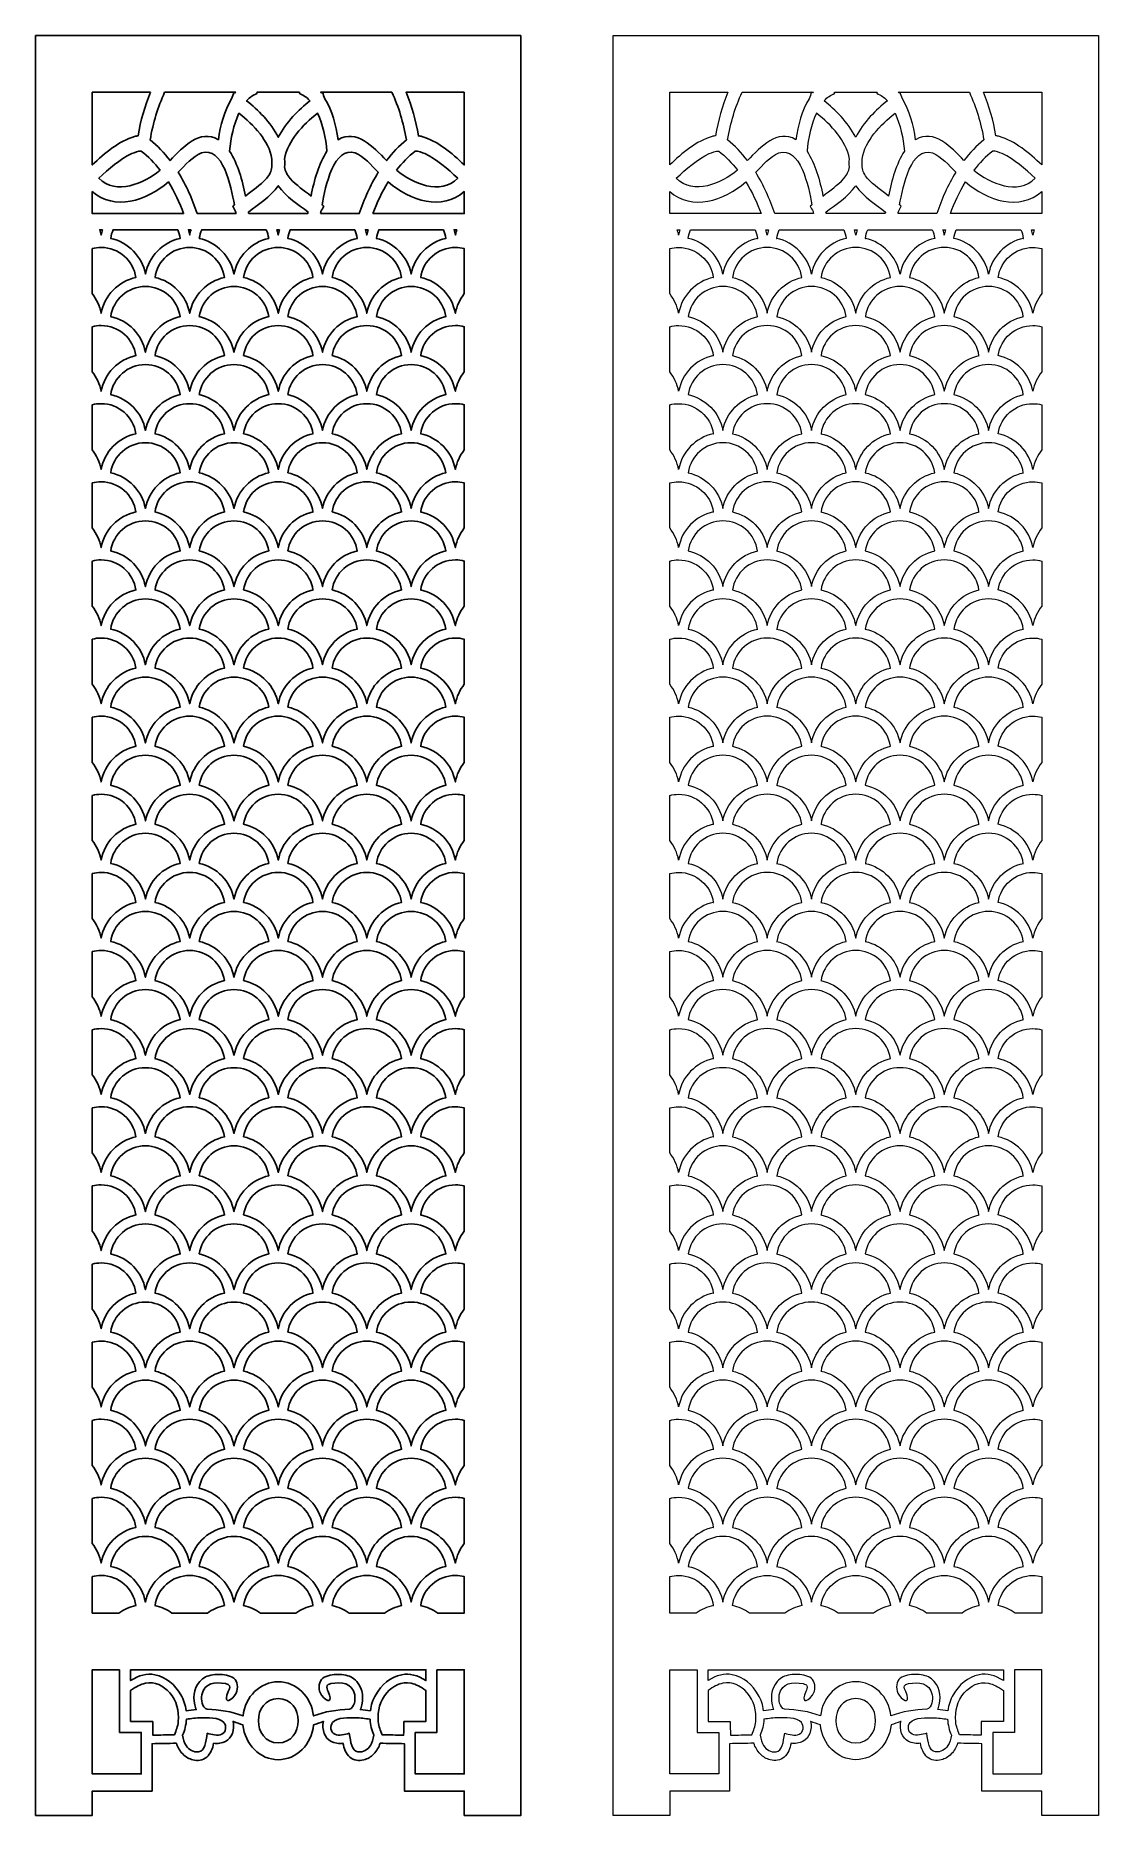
# Model space of a CAD drawing. Header units: centimetres. Extents: x -9.1 to 6.9, y -12.8 to 14.
import ezdxf

# ---------------------------------------------------------------- set-up
doc = ezdxf.new("R2010")
doc.units = ezdxf.units.CM
doc.header["$MEASUREMENT"] = 0
doc.layers.add('layer 1', color=7, linetype='Continuous')

msp = doc.modelspace()

# ---------------------------------------------------------------- linework, layer by layer
at = {"layer": 'layer 1', "color": 177}
msp.add_open_spline([(-1.77006, 13.97715), (-4.20522, 13.97715), (-6.64039, 13.97715), (-9.07556, 13.97715), (-9.07556, 13.97715), (-9.07556, 5.83829), (-9.07556, -2.30057), (-9.07556, -10.43944), (-9.07556, -10.43944), (-9.07554, -10.43944), (-9.07551, -10.43944), (-9.0755, -10.43944), (-9.0755, -10.43944), (-9.0755, -11.22951), (-9.0755, -12.01959), (-9.0755, -12.80967), (-9.0755, -12.80967), (-8.79139, -12.80967), (-8.50729, -12.80967), (-8.22319, -12.80967), (-8.22319, -12.80967), (-8.22319, -12.68791), (-8.22319, -12.56615), (-8.22319, -12.44439), (-8.22319, -12.44439), (-7.92267, -12.44439), (-7.62215, -12.44439), (-7.32163, -12.44439), (-7.32163, -12.44439), (-7.32163, -12.20647), (-7.32163, -11.96854), (-7.32163, -11.73061), (-7.32163, -11.73061), (-7.20005, -11.72818), (-7.07847, -11.72576), (-6.9569, -11.72333), (-6.9569, -11.72333), (-6.9353, -11.78489), (-6.90702, -11.83829), (-6.86004, -11.88541), (-6.86004, -11.88541), (-6.81404, -11.93155), (-6.7665, -11.96007), (-6.71068, -11.97305), (-6.71068, -11.97305), (-6.63678, -11.99023), (-6.55874, -11.98275), (-6.49942, -11.931), (-6.49942, -11.931), (-6.44202, -11.88091), (-6.4089, -11.80069), (-6.397, -11.72416), (-6.397, -11.72416), (-6.36303, -11.7276), (-6.33414, -11.7268), (-6.30689, -11.7229), (-6.30689, -11.7229), (-6.17093, -11.70344), (-6.10671, -11.61741), (-6.09523, -11.48768), (-6.09523, -11.48768), (-6.09242, -11.45589), (-6.09466, -11.4245), (-6.10475, -11.39688), (-6.10475, -11.39688), (-6.10262, -11.39741), (-6.10049, -11.39794), (-6.09835, -11.39847), (-6.09835, -11.39847), (-6.05037, -11.41506), (-6.00239, -11.43165), (-5.95441, -11.44824), (-5.95441, -11.44824), (-5.92562, -11.74224), (-5.69859, -11.97114), (-5.42277, -11.97114), (-5.42277, -11.97114), (-5.14697, -11.97114), (-4.91993, -11.74224), (-4.89114, -11.44824), (-4.89114, -11.44824), (-4.84316, -11.43165), (-4.79519, -11.41506), (-4.7472, -11.39847), (-4.7472, -11.39847), (-4.74507, -11.39794), (-4.74294, -11.39741), (-4.7408, -11.39688), (-4.7408, -11.39688), (-4.75089, -11.4245), (-4.75314, -11.45589), (-4.75032, -11.48768), (-4.75032, -11.48768), (-4.73885, -11.61741), (-4.67462, -11.70344), (-4.53866, -11.7229), (-4.53866, -11.7229), (-4.51141, -11.7268), (-4.48252, -11.7276), (-4.44855, -11.72416), (-4.44855, -11.72416), (-4.43665, -11.80069), (-4.40354, -11.88091), (-4.34613, -11.931), (-4.34613, -11.931), (-4.28681, -11.98275), (-4.20877, -11.99023), (-4.13488, -11.97305), (-4.13488, -11.97305), (-4.07905, -11.96007), (-4.03152, -11.93155), (-3.98552, -11.88541), (-3.98552, -11.88541), (-3.93854, -11.83829), (-3.91025, -11.78489), (-3.88866, -11.72333), (-3.88866, -11.72333), (-3.76708, -11.72576), (-3.6455, -11.72818), (-3.52392, -11.73061), (-3.52392, -11.73061), (-3.52392, -11.96854), (-3.52392, -12.20647), (-3.52392, -12.44439), (-3.52392, -12.44439), (-3.2234, -12.44439), (-2.92288, -12.44439), (-2.62236, -12.44439), (-2.62236, -12.44439), (-2.62236, -12.56615), (-2.62236, -12.68791), (-2.62236, -12.80967), (-2.62236, -12.80967), (-2.33826, -12.80967), (-2.05416, -12.80967), (-1.77006, -12.80967), (-1.77006, -12.80967), (-1.77006, -12.01959), (-1.77006, -11.22951), (-1.77006, -10.43944), (-1.77006, -10.43944), (-1.77006, -2.30057), (-1.77006, 5.83829), (-1.77006, 13.97715)], degree=3, knots=[0, 0, 0, 0, 0.02702703, 0.02702703, 0.02702703, 0.02702703, 0.05405405, 0.05405405, 0.05405405, 0.05405405, 0.08108108, 0.08108108, 0.08108108, 0.08108108, 0.10810811, 0.10810811, 0.10810811, 0.10810811, 0.13513514, 0.13513514, 0.13513514, 0.13513514, 0.16216216, 0.16216216, 0.16216216, 0.16216216, 0.18918919, 0.18918919, 0.18918919, 0.18918919, 0.21621622, 0.21621622, 0.21621622, 0.21621622, 0.24324324, 0.24324324, 0.24324324, 0.24324324, 0.27027027, 0.27027027, 0.27027027, 0.27027027, 0.2972973, 0.2972973, 0.2972973, 0.2972973, 0.32432432, 0.32432432, 0.32432432, 0.32432432, 0.35135135, 0.35135135, 0.35135135, 0.35135135, 0.37837838, 0.37837838, 0.37837838, 0.37837838, 0.40540541, 0.40540541, 0.40540541, 0.40540541, 0.43243243, 0.43243243, 0.43243243, 0.43243243, 0.45945946, 0.45945946, 0.45945946, 0.45945946, 0.48648649, 0.48648649, 0.48648649, 0.48648649, 0.51351351, 0.51351351, 0.51351351, 0.51351351, 0.54054054, 0.54054054, 0.54054054, 0.54054054, 0.56756757, 0.56756757, 0.56756757, 0.56756757, 0.59459459, 0.59459459, 0.59459459, 0.59459459, 0.62162162, 0.62162162, 0.62162162, 0.62162162, 0.64864865, 0.64864865, 0.64864865, 0.64864865, 0.67567568, 0.67567568, 0.67567568, 0.67567568, 0.7027027, 0.7027027, 0.7027027, 0.7027027, 0.72972973, 0.72972973, 0.72972973, 0.72972973, 0.75675676, 0.75675676, 0.75675676, 0.75675676, 0.78378378, 0.78378378, 0.78378378, 0.78378378, 0.81081081, 0.81081081, 0.81081081, 0.81081081, 0.83783784, 0.83783784, 0.83783784, 0.83783784, 0.86486486, 0.86486486, 0.86486486, 0.86486486, 0.89189189, 0.89189189, 0.89189189, 0.89189189, 0.91891892, 0.91891892, 0.91891892, 0.91891892, 0.94594595, 0.94594595, 0.94594595, 0.94594595, 1, 1, 1, 1], dxfattribs=at)
at = {"layer": 'layer 1', "color": 242, "lineweight": 9}
for points, knots in [([(6.9224, 13.97715), (4.48724, 13.97715), (2.05207, 13.97715), (-0.3831, 13.97715), (-0.3831, 13.97715), (-0.3831, 5.83829), (-0.3831, -2.30057), (-0.3831, -10.43944), (-0.3831, -10.43944), (-0.38308, -10.43944), (-0.38306, -10.43944), (-0.38304, -10.43944), (-0.38304, -10.43944), (-0.38304, -11.22951), (-0.38304, -12.01959), (-0.38304, -12.80967), (-0.38304, -12.80967), (-0.09894, -12.80967), (0.18517, -12.80967), (0.46927, -12.80967), (0.46927, -12.80967), (0.46927, -12.68791), (0.46927, -12.56615), (0.46927, -12.44439), (0.46927, -12.44439), (0.76979, -12.44439), (1.07031, -12.44439), (1.37083, -12.44439), (1.37083, -12.44439), (1.37083, -12.20647), (1.37083, -11.96854), (1.37083, -11.73061), (1.37083, -11.73061), (1.49241, -11.72818), (1.61399, -11.72576), (1.73556, -11.72333), (1.73556, -11.72333), (1.75716, -11.78489), (1.78544, -11.83829), (1.83242, -11.88541), (1.83242, -11.88541), (1.87842, -11.93155), (1.92596, -11.96007), (1.98178, -11.97305), (1.98178, -11.97305), (2.05568, -11.99023), (2.13372, -11.98275), (2.19304, -11.931), (2.19304, -11.931), (2.25044, -11.88091), (2.28356, -11.80069), (2.29546, -11.72416), (2.29546, -11.72416), (2.32943, -11.7276), (2.35832, -11.7268), (2.38557, -11.7229), (2.38557, -11.7229), (2.52153, -11.70344), (2.58575, -11.61741), (2.59723, -11.48768), (2.59723, -11.48768), (2.60004, -11.45589), (2.5978, -11.4245), (2.58771, -11.39688), (2.58771, -11.39688), (2.58984, -11.39741), (2.59197, -11.39794), (2.59411, -11.39847), (2.59411, -11.39847), (2.64209, -11.41506), (2.69007, -11.43165), (2.73805, -11.44824), (2.73805, -11.44824), (2.76684, -11.74224), (2.99387, -11.97114), (3.26969, -11.97114), (3.26969, -11.97114), (3.54549, -11.97114), (3.77253, -11.74224), (3.80132, -11.44824), (3.80132, -11.44824), (3.8493, -11.43165), (3.89727, -11.41506), (3.94526, -11.39847), (3.94526, -11.39847), (3.94739, -11.39794), (3.94952, -11.39741), (3.95166, -11.39688), (3.95166, -11.39688), (3.94157, -11.4245), (3.93932, -11.45589), (3.94214, -11.48768), (3.94214, -11.48768), (3.95361, -11.61741), (4.01784, -11.70344), (4.1538, -11.7229), (4.1538, -11.7229), (4.18105, -11.7268), (4.20994, -11.7276), (4.24391, -11.72416), (4.24391, -11.72416), (4.25581, -11.80069), (4.28892, -11.88091), (4.34633, -11.931), (4.34633, -11.931), (4.40565, -11.98275), (4.48369, -11.99023), (4.55758, -11.97305), (4.55758, -11.97305), (4.61341, -11.96007), (4.66094, -11.93155), (4.70694, -11.88541), (4.70694, -11.88541), (4.75392, -11.83829), (4.78221, -11.78489), (4.8038, -11.72333), (4.8038, -11.72333), (4.92538, -11.72576), (5.04696, -11.72818), (5.16854, -11.73061), (5.16854, -11.73061), (5.16854, -11.96854), (5.16854, -12.20647), (5.16854, -12.44439), (5.16854, -12.44439), (5.46906, -12.44439), (5.76958, -12.44439), (6.0701, -12.44439), (6.0701, -12.44439), (6.0701, -12.56615), (6.0701, -12.68791), (6.0701, -12.80967), (6.0701, -12.80967), (6.3542, -12.80967), (6.6383, -12.80967), (6.9224, -12.80967), (6.9224, -12.80967), (6.9224, -12.01959), (6.9224, -11.22951), (6.9224, -10.43944), (6.9224, -10.43944), (6.9224, -2.30057), (6.9224, 5.83829), (6.9224, 13.97715)], [0, 0, 0, 0, 0.02702703, 0.02702703, 0.02702703, 0.02702703, 0.05405405, 0.05405405, 0.05405405, 0.05405405, 0.08108108, 0.08108108, 0.08108108, 0.08108108, 0.10810811, 0.10810811, 0.10810811, 0.10810811, 0.13513514, 0.13513514, 0.13513514, 0.13513514, 0.16216216, 0.16216216, 0.16216216, 0.16216216, 0.18918919, 0.18918919, 0.18918919, 0.18918919, 0.21621622, 0.21621622, 0.21621622, 0.21621622, 0.24324324, 0.24324324, 0.24324324, 0.24324324, 0.27027027, 0.27027027, 0.27027027, 0.27027027, 0.2972973, 0.2972973, 0.2972973, 0.2972973, 0.32432432, 0.32432432, 0.32432432, 0.32432432, 0.35135135, 0.35135135, 0.35135135, 0.35135135, 0.37837838, 0.37837838, 0.37837838, 0.37837838, 0.40540541, 0.40540541, 0.40540541, 0.40540541, 0.43243243, 0.43243243, 0.43243243, 0.43243243, 0.45945946, 0.45945946, 0.45945946, 0.45945946, 0.48648649, 0.48648649, 0.48648649, 0.48648649, 0.51351351, 0.51351351, 0.51351351, 0.51351351, 0.54054054, 0.54054054, 0.54054054, 0.54054054, 0.56756757, 0.56756757, 0.56756757, 0.56756757, 0.59459459, 0.59459459, 0.59459459, 0.59459459, 0.62162162, 0.62162162, 0.62162162, 0.62162162, 0.64864865, 0.64864865, 0.64864865, 0.64864865, 0.67567568, 0.67567568, 0.67567568, 0.67567568, 0.7027027, 0.7027027, 0.7027027, 0.7027027, 0.72972973, 0.72972973, 0.72972973, 0.72972973, 0.75675676, 0.75675676, 0.75675676, 0.75675676, 0.78378378, 0.78378378, 0.78378378, 0.78378378, 0.81081081, 0.81081081, 0.81081081, 0.81081081, 0.83783784, 0.83783784, 0.83783784, 0.83783784, 0.86486486, 0.86486486, 0.86486486, 0.86486486, 0.89189189, 0.89189189, 0.89189189, 0.89189189, 0.91891892, 0.91891892, 0.91891892, 0.91891892, 0.94594595, 0.94594595, 0.94594595, 0.94594595, 1, 1, 1, 1]), ([(1.34546, 13.12485), (1.05338, 13.12485), (0.7613, 13.12485), (0.46922, 13.12485), (0.46922, 13.12485), (0.46922, 12.75981), (0.46922, 12.3948), (0.46922, 12.02977), (0.46922, 12.02977), (0.65888, 12.21082), (0.87413, 12.39232), (1.10769, 12.45905), (1.10769, 12.45905), (1.12502, 12.46258), (1.14207, 12.46618), (1.15955, 12.4681), (1.15955, 12.4681), (1.19885, 12.69943), (1.26142, 12.91797), (1.34546, 13.12485)], [0, 0, 0, 0, 0.16666667, 0.16666667, 0.16666667, 0.16666667, 0.33333333, 0.33333333, 0.33333333, 0.33333333, 0.5, 0.5, 0.5, 0.5, 0.66666667, 0.66666667, 0.66666667, 0.66666667, 1, 1, 1, 1]), ([(2.60604, 13.12485), (2.25689, 13.12485), (1.90774, 13.12485), (1.55859, 13.12485), (1.55859, 13.12485), (1.45727, 12.90148), (1.38475, 12.66405), (1.3413, 12.40792), (1.3413, 12.40792), (1.45056, 12.31923), (1.54997, 12.21283), (1.64033, 12.09589), (1.64033, 12.09589), (1.84203, 12.30505), (2.08912, 12.57404), (2.36808, 12.41048), (2.36808, 12.41048), (2.39965, 12.62436), (2.46091, 12.8508), (2.56664, 13.02666), (2.56664, 13.02666), (2.57977, 13.05938), (2.59291, 13.09212), (2.60604, 13.12485)], [0, 0, 0, 0, 0.14285714, 0.14285714, 0.14285714, 0.14285714, 0.28571429, 0.28571429, 0.28571429, 0.28571429, 0.42857143, 0.42857143, 0.42857143, 0.42857143, 0.57142857, 0.57142857, 0.57142857, 0.57142857, 0.71428571, 0.71428571, 0.71428571, 0.71428571, 1, 1, 1, 1]), ([(2.63191, 13.12485), (2.62333, 13.12485), (2.61475, 13.12485), (2.60618, 13.12485), (2.60618, 13.12485), (2.6119, 13.1211), (2.61762, 13.11735), (2.62333, 13.11361), (2.62333, 13.11361), (2.6262, 13.11743), (2.62906, 13.12117), (2.63191, 13.12485)], [0, 0, 0, 0, 0.25, 0.25, 0.25, 0.25, 0.5, 0.5, 0.5, 0.5, 1, 1, 1, 1]), ([(3.59027, 13.12485), (3.37652, 13.12485), (3.16278, 13.12485), (2.94905, 13.12485), (2.94905, 13.12485), (2.95091, 13.12018), (2.95278, 13.1155), (2.95465, 13.11084), (2.95465, 13.11084), (2.88907, 13.07434), (2.84452, 13.0545), (2.79329, 12.99513), (2.79329, 12.99513), (2.96061, 12.86407), (3.15535, 12.67498), (3.26965, 12.44683), (3.26965, 12.44683), (3.38395, 12.67498), (3.57871, 12.86407), (3.74603, 12.99513), (3.74603, 12.99513), (3.69479, 13.0545), (3.65024, 13.07434), (3.58465, 13.11084), (3.58465, 13.11084), (3.58652, 13.1155), (3.58839, 13.12018), (3.59027, 13.12485)], [0, 0, 0, 0, 0.125, 0.125, 0.125, 0.125, 0.25, 0.25, 0.25, 0.25, 0.375, 0.375, 0.375, 0.375, 0.5, 0.5, 0.5, 0.5, 0.625, 0.625, 0.625, 0.625, 0.75, 0.75, 0.75, 0.75, 1, 1, 1, 1]), ([(3.93314, 13.12485), (3.92456, 13.12485), (3.91598, 13.12485), (3.90741, 13.12485), (3.90741, 13.12485), (3.91024, 13.12117), (3.9131, 13.11743), (3.91598, 13.11361), (3.91598, 13.11361), (3.9217, 13.11735), (3.92742, 13.1211), (3.93314, 13.12485)], [0, 0, 0, 0, 0.25, 0.25, 0.25, 0.25, 0.5, 0.5, 0.5, 0.5, 1, 1, 1, 1]), ([(4.98073, 13.12485), (4.63157, 13.12485), (4.28241, 13.12485), (3.93327, 13.12485), (3.93327, 13.12485), (3.94641, 13.09212), (3.95953, 13.05938), (3.97267, 13.02666), (3.97267, 13.02666), (4.07841, 12.8508), (4.13967, 12.62436), (4.17124, 12.41048), (4.17124, 12.41048), (4.45018, 12.57404), (4.69727, 12.30505), (4.89898, 12.09589), (4.89898, 12.09589), (4.98934, 12.21283), (5.08875, 12.31923), (5.198, 12.40792), (5.198, 12.40792), (5.15455, 12.66405), (5.08206, 12.90148), (4.98073, 13.12485)], [0, 0, 0, 0, 0.14285714, 0.14285714, 0.14285714, 0.14285714, 0.28571429, 0.28571429, 0.28571429, 0.28571429, 0.42857143, 0.42857143, 0.42857143, 0.42857143, 0.57142857, 0.57142857, 0.57142857, 0.57142857, 0.71428571, 0.71428571, 0.71428571, 0.71428571, 1, 1, 1, 1]), ([(6.0701, 13.12485), (5.77802, 13.12485), (5.48594, 13.12485), (5.19384, 13.12485), (5.19384, 13.12485), (5.27789, 12.91797), (5.34047, 12.69943), (5.37976, 12.4681), (5.37976, 12.4681), (5.39724, 12.46618), (5.41429, 12.46258), (5.43161, 12.45905), (5.43161, 12.45905), (5.66517, 12.39232), (5.88042, 12.21082), (6.0701, 12.02977), (6.0701, 12.02977), (6.0701, 12.3948), (6.0701, 12.75981), (6.0701, 13.12485)], [0, 0, 0, 0, 0.16666667, 0.16666667, 0.16666667, 0.16666667, 0.33333333, 0.33333333, 0.33333333, 0.33333333, 0.5, 0.5, 0.5, 0.5, 0.66666667, 0.66666667, 0.66666667, 0.66666667, 1, 1, 1, 1]), ([(3.17432, 12.11922), (3.17118, 12.07998), (3.17093, 12.04007), (3.17405, 11.99951), (3.17405, 11.99951), (3.16424, 11.93841), (3.13826, 11.87944), (3.09028, 11.82565), (3.09028, 11.82565), (2.99451, 11.72419), (2.88306, 11.64571), (2.77677, 11.56291), (2.77677, 11.56291), (2.7292, 11.80356), (2.66072, 12.0438), (2.53658, 12.24027), (2.53658, 12.24027), (2.55536, 12.43483), (2.59683, 12.63916), (2.67723, 12.80938), (2.67723, 12.80938), (2.79298, 12.72142), (2.89968, 12.61928), (2.99592, 12.50018), (2.99592, 12.50018), (3.0756, 12.39426), (3.15519, 12.25643), (3.17432, 12.11922)], [0, 0, 0, 0, 0.125, 0.125, 0.125, 0.125, 0.25, 0.25, 0.25, 0.25, 0.375, 0.375, 0.375, 0.375, 0.5, 0.5, 0.5, 0.5, 0.625, 0.625, 0.625, 0.625, 0.75, 0.75, 0.75, 0.75, 1, 1, 1, 1]), ([(3.36498, 12.11922), (3.36814, 12.08), (3.36837, 12.04007), (3.36527, 11.99951), (3.36527, 11.99951), (3.37506, 11.93843), (3.40106, 11.87944), (3.44902, 11.82565), (3.44902, 11.82565), (3.5448, 11.72419), (3.65625, 11.64571), (3.76254, 11.56291), (3.76254, 11.56291), (3.8101, 11.80355), (3.87857, 12.0438), (4.00273, 12.24027), (4.00273, 12.24027), (3.98395, 12.43483), (3.94248, 12.63916), (3.86208, 12.80938), (3.86208, 12.80938), (3.74633, 12.72142), (3.63962, 12.61928), (3.5434, 12.50018), (3.5434, 12.50018), (3.4637, 12.39426), (3.38413, 12.25643), (3.36498, 12.11922)], [0, 0, 0, 0, 0.125, 0.125, 0.125, 0.125, 0.25, 0.25, 0.25, 0.25, 0.375, 0.375, 0.375, 0.375, 0.5, 0.5, 0.5, 0.5, 0.625, 0.625, 0.625, 0.625, 0.75, 0.75, 0.75, 0.75, 1, 1, 1, 1]), ([(1.4904, 11.95253), (1.40782, 12.05949), (1.31052, 12.16092), (1.20729, 12.23607), (1.20729, 12.23607), (1.16057, 12.24203), (1.10789, 12.21923), (1.06441, 12.2009), (1.06441, 12.2009), (0.88482, 12.11507), (0.71909, 11.97537), (0.56771, 11.82897), (0.56771, 11.82897), (0.83349, 11.57558), (1.24263, 11.74435), (1.4904, 11.95253)], [0, 0, 0, 0, 0.2, 0.2, 0.2, 0.2, 0.4, 0.4, 0.4, 0.4, 0.6, 0.6, 0.6, 0.6, 1, 1, 1, 1]), ([(2.04956, 11.29848), (2.24383, 11.29848), (2.4381, 11.29848), (2.63236, 11.29848), (2.63236, 11.29848), (2.63061, 11.30849), (2.62885, 11.31852), (2.62709, 11.32855), (2.62709, 11.32855), (2.6128, 11.35524), (2.59852, 11.38193), (2.58423, 11.40864), (2.58423, 11.40864), (2.59262, 11.41544), (2.60103, 11.42224), (2.60942, 11.42905), (2.60942, 11.42905), (2.56073, 11.7062), (2.43409, 12.32081), (2.11195, 12.21083), (2.11195, 12.21083), (1.97914, 12.15517), (1.8697, 12.02931), (1.76375, 11.91941), (1.76375, 11.91941), (1.88681, 11.72283), (1.9743, 11.51868), (2.04956, 11.29848)], [0, 0, 0, 0, 0.125, 0.125, 0.125, 0.125, 0.25, 0.25, 0.25, 0.25, 0.375, 0.375, 0.375, 0.375, 0.5, 0.5, 0.5, 0.5, 0.625, 0.625, 0.625, 0.625, 0.75, 0.75, 0.75, 0.75, 1, 1, 1, 1]), ([(3.90694, 11.29848), (4.1012, 11.29848), (4.29549, 11.29848), (4.48975, 11.29848), (4.48975, 11.29848), (4.56501, 11.51868), (4.65249, 11.72283), (4.77556, 11.91941), (4.77556, 11.91941), (4.66962, 12.02931), (4.56017, 12.15517), (4.42737, 12.21083), (4.42737, 12.21083), (4.10521, 12.32081), (3.97858, 11.7062), (3.92988, 11.42907), (3.92988, 11.42907), (3.93829, 11.42226), (3.94668, 11.41545), (3.95507, 11.40864), (3.95507, 11.40864), (3.94079, 11.38193), (3.9265, 11.35524), (3.91222, 11.32854), (3.91222, 11.32854), (3.91045, 11.31852), (3.9087, 11.30849), (3.90694, 11.29848)], [0, 0, 0, 0, 0.125, 0.125, 0.125, 0.125, 0.25, 0.25, 0.25, 0.25, 0.375, 0.375, 0.375, 0.375, 0.5, 0.5, 0.5, 0.5, 0.625, 0.625, 0.625, 0.625, 0.75, 0.75, 0.75, 0.75, 1, 1, 1, 1]), ([(5.0489, 11.95253), (5.1315, 12.05949), (5.22878, 12.16092), (5.33201, 12.23607), (5.33201, 12.23607), (5.37873, 12.24203), (5.43141, 12.21923), (5.47491, 12.2009), (5.47491, 12.2009), (5.65449, 12.11507), (5.82021, 11.97537), (5.97159, 11.82897), (5.97159, 11.82897), (5.70581, 11.57558), (5.29668, 11.74435), (5.0489, 11.95253)], [0, 0, 0, 0, 0.2, 0.2, 0.2, 0.2, 0.4, 0.4, 0.4, 0.4, 0.6, 0.6, 0.6, 0.6, 1, 1, 1, 1]), ([(0.46922, 11.63044), (0.46922, 11.51978), (0.46922, 11.40912), (0.46922, 11.29848), (0.46922, 11.29848), (0.92773, 11.29848), (1.38625, 11.29848), (1.84477, 11.29848), (1.84477, 11.29848), (1.78307, 11.46587), (1.71092, 11.62332), (1.61552, 11.77571), (1.61552, 11.77571), (1.28447, 11.48765), (0.80478, 11.3384), (0.46922, 11.63044)], [0, 0, 0, 0, 0.2, 0.2, 0.2, 0.2, 0.4, 0.4, 0.4, 0.4, 0.6, 0.6, 0.6, 0.6, 1, 1, 1, 1]), ([(2.82463, 11.29848), (3.12131, 11.29848), (3.41799, 11.29848), (3.71468, 11.29848), (3.71468, 11.29848), (3.71598, 11.30592), (3.71729, 11.31337), (3.71861, 11.32082), (3.71861, 11.32082), (3.57913, 11.4312), (3.38551, 11.54776), (3.26965, 11.71768), (3.26965, 11.71768), (3.15381, 11.54776), (2.96018, 11.4312), (2.82071, 11.32082), (2.82071, 11.32082), (2.82201, 11.31337), (2.82332, 11.30592), (2.82463, 11.29848)], [0, 0, 0, 0, 0.16666667, 0.16666667, 0.16666667, 0.16666667, 0.33333333, 0.33333333, 0.33333333, 0.33333333, 0.5, 0.5, 0.5, 0.5, 0.66666667, 0.66666667, 0.66666667, 0.66666667, 1, 1, 1, 1]), ([(4.69455, 11.29848), (5.15306, 11.29848), (5.61157, 11.29848), (6.0701, 11.29848), (6.0701, 11.29848), (6.0701, 11.40912), (6.0701, 11.51978), (6.0701, 11.63044), (6.0701, 11.63044), (5.73453, 11.3384), (5.25483, 11.48765), (4.92379, 11.77571), (4.92379, 11.77571), (4.82838, 11.62332), (4.75624, 11.46587), (4.69455, 11.29848)], [0, 0, 0, 0, 0.2, 0.2, 0.2, 0.2, 0.4, 0.4, 0.4, 0.4, 0.6, 0.6, 0.6, 0.6, 1, 1, 1, 1]), ([(0.62365, 11.05495), (0.61018, 11.05495), (0.59671, 11.05495), (0.58324, 11.05495), (0.58324, 11.05495), (0.59153, 11.0289), (0.59832, 11.00217), (0.60344, 10.97486), (0.60344, 10.97486), (0.60857, 11.00217), (0.61537, 11.0289), (0.62365, 11.05495)], [0, 0, 0, 0, 0.25, 0.25, 0.25, 0.25, 0.5, 0.5, 0.5, 0.5, 1, 1, 1, 1]), ([(1.75577, 11.05495), (1.43192, 11.05495), (1.10807, 11.05495), (0.78423, 11.05495), (0.78423, 11.05495), (0.76678, 11.01385), (0.75436, 10.97008), (0.74784, 10.92444), (0.74784, 10.92444), (0.74726, 10.92444), (0.74668, 10.92444), (0.74609, 10.92444), (0.74609, 10.92444), (1.01174, 10.86754), (1.21971, 10.65505), (1.27001, 10.38701), (1.27001, 10.38701), (1.3203, 10.65505), (1.52827, 10.86754), (1.79391, 10.92444), (1.79391, 10.92444), (1.79332, 10.92444), (1.79274, 10.92444), (1.79217, 10.92444), (1.79217, 10.92444), (1.78564, 10.97008), (1.77323, 11.01385), (1.75577, 11.05495)], [0, 0, 0, 0, 0.125, 0.125, 0.125, 0.125, 0.25, 0.25, 0.25, 0.25, 0.375, 0.375, 0.375, 0.375, 0.5, 0.5, 0.5, 0.5, 0.625, 0.625, 0.625, 0.625, 0.75, 0.75, 0.75, 0.75, 1, 1, 1, 1]), ([(1.95677, 11.05495), (1.9433, 11.05495), (1.92983, 11.05495), (1.91636, 11.05495), (1.91636, 11.05495), (1.92464, 11.0289), (1.93144, 11.00217), (1.93655, 10.97486), (1.93655, 10.97486), (1.94168, 11.00217), (1.94848, 11.0289), (1.95677, 11.05495)], [0, 0, 0, 0, 0.25, 0.25, 0.25, 0.25, 0.5, 0.5, 0.5, 0.5, 1, 1, 1, 1]), ([(3.0889, 11.05495), (2.76505, 11.05495), (2.44118, 11.05495), (2.11733, 11.05495), (2.11733, 11.05495), (2.09989, 11.01385), (2.08749, 10.97008), (2.08095, 10.92444), (2.08095, 10.92444), (2.08037, 10.92444), (2.07978, 10.92444), (2.07921, 10.92444), (2.07921, 10.92444), (2.34486, 10.86754), (2.55283, 10.65505), (2.60312, 10.38701), (2.60312, 10.38701), (2.65341, 10.65505), (2.86138, 10.86754), (3.12703, 10.92444), (3.12703, 10.92444), (3.12645, 10.92444), (3.12586, 10.92444), (3.12528, 10.92444), (3.12528, 10.92444), (3.11874, 10.97008), (3.10634, 11.01385), (3.0889, 11.05495)], [0, 0, 0, 0, 0.125, 0.125, 0.125, 0.125, 0.25, 0.25, 0.25, 0.25, 0.375, 0.375, 0.375, 0.375, 0.5, 0.5, 0.5, 0.5, 0.625, 0.625, 0.625, 0.625, 0.75, 0.75, 0.75, 0.75, 1, 1, 1, 1]), ([(3.28988, 11.05495), (3.27641, 11.05495), (3.26294, 11.05495), (3.24947, 11.05495), (3.24947, 11.05495), (3.25777, 11.0289), (3.26455, 11.00217), (3.26968, 10.97486), (3.26968, 10.97486), (3.2748, 11.00217), (3.28159, 11.0289), (3.28988, 11.05495)], [0, 0, 0, 0, 0.25, 0.25, 0.25, 0.25, 0.5, 0.5, 0.5, 0.5, 1, 1, 1, 1]), ([(4.422, 11.05495), (4.09816, 11.05495), (3.77431, 11.05495), (3.45044, 11.05495), (3.45044, 11.05495), (3.433, 11.01385), (3.42059, 10.97008), (3.41406, 10.92444), (3.41406, 10.92444), (3.41348, 10.92444), (3.41291, 10.92444), (3.41232, 10.92444), (3.41232, 10.92444), (3.67796, 10.86754), (3.88594, 10.65505), (3.93623, 10.38701), (3.93623, 10.38701), (3.98653, 10.65505), (4.1945, 10.86754), (4.46014, 10.92444), (4.46014, 10.92444), (4.45955, 10.92444), (4.45897, 10.92444), (4.45839, 10.92444), (4.45839, 10.92444), (4.45185, 10.97008), (4.43945, 11.01385), (4.422, 11.05495)], [0, 0, 0, 0, 0.125, 0.125, 0.125, 0.125, 0.25, 0.25, 0.25, 0.25, 0.375, 0.375, 0.375, 0.375, 0.5, 0.5, 0.5, 0.5, 0.625, 0.625, 0.625, 0.625, 0.75, 0.75, 0.75, 0.75, 1, 1, 1, 1]), ([(4.623, 11.05495), (4.60953, 11.05495), (4.59605, 11.05495), (4.58258, 11.05495), (4.58258, 11.05495), (4.59088, 11.0289), (4.59766, 11.00217), (4.60279, 10.97486), (4.60279, 10.97486), (4.60791, 11.00217), (4.61471, 11.0289), (4.623, 11.05495)], [0, 0, 0, 0, 0.25, 0.25, 0.25, 0.25, 0.5, 0.5, 0.5, 0.5, 1, 1, 1, 1]), ([(5.75513, 11.05495), (5.43128, 11.05495), (5.10741, 11.05495), (4.78357, 11.05495), (4.78357, 11.05495), (4.76612, 11.01385), (4.7537, 10.97008), (4.74717, 10.92444), (4.74717, 10.92444), (4.7466, 10.92444), (4.74602, 10.92444), (4.74545, 10.92444), (4.74545, 10.92444), (5.01108, 10.86754), (5.21905, 10.65505), (5.26934, 10.38701), (5.26934, 10.38701), (5.31964, 10.65505), (5.52761, 10.86754), (5.79325, 10.92444), (5.79325, 10.92444), (5.79268, 10.92444), (5.79209, 10.92444), (5.79151, 10.92444), (5.79151, 10.92444), (5.78498, 10.97008), (5.77257, 11.01385), (5.75513, 11.05495)], [0, 0, 0, 0, 0.125, 0.125, 0.125, 0.125, 0.25, 0.25, 0.25, 0.25, 0.375, 0.375, 0.375, 0.375, 0.5, 0.5, 0.5, 0.5, 0.625, 0.625, 0.625, 0.625, 0.75, 0.75, 0.75, 0.75, 1, 1, 1, 1]), ([(5.95611, 11.05495), (5.94264, 11.05495), (5.92916, 11.05495), (5.91569, 11.05495), (5.91569, 11.05495), (5.924, 11.0289), (5.93078, 11.00217), (5.93591, 10.97486), (5.93591, 10.97486), (5.94103, 11.00217), (5.94782, 11.0289), (5.95611, 11.05495)], [0, 0, 0, 0, 0.25, 0.25, 0.25, 0.25, 0.5, 0.5, 0.5, 0.5, 1, 1, 1, 1]), ([(0.46922, 10.77152), (0.46922, 10.54556), (0.46922, 10.31959), (0.46922, 10.0936), (0.46922, 10.0936), (0.53581, 10.00934), (0.58286, 9.90891), (0.60344, 9.79916), (0.60344, 9.79916), (0.65373, 10.06721), (0.86171, 10.27968), (1.12736, 10.33658), (1.12736, 10.33658), (1.12678, 10.33658), (1.1262, 10.33658), (1.12562, 10.33658), (1.12562, 10.33658), (1.08903, 10.59221), (0.86917, 10.78878), (0.60344, 10.78878), (0.60344, 10.78878), (0.55706, 10.78878), (0.51208, 10.78277), (0.46922, 10.77152)], [0, 0, 0, 0, 0.14285714, 0.14285714, 0.14285714, 0.14285714, 0.28571429, 0.28571429, 0.28571429, 0.28571429, 0.42857143, 0.42857143, 0.42857143, 0.42857143, 0.57142857, 0.57142857, 0.57142857, 0.57142857, 0.71428571, 0.71428571, 0.71428571, 0.71428571, 1, 1, 1, 1]), ([(1.41266, 10.33658), (1.41324, 10.33658), (1.41381, 10.33658), (1.41439, 10.33658), (1.41439, 10.33658), (1.45098, 10.59221), (1.67083, 10.78878), (1.93655, 10.78878), (1.93655, 10.78878), (2.20228, 10.78878), (2.42214, 10.59221), (2.45873, 10.33658), (2.45873, 10.33658), (2.45931, 10.33658), (2.45989, 10.33658), (2.46047, 10.33658), (2.46047, 10.33658), (2.19482, 10.27968), (1.98686, 10.06721), (1.93657, 9.79916), (1.93657, 9.79916), (1.88628, 10.06721), (1.6783, 10.27968), (1.41266, 10.33658)], [0, 0, 0, 0, 0.14285714, 0.14285714, 0.14285714, 0.14285714, 0.28571429, 0.28571429, 0.28571429, 0.28571429, 0.42857143, 0.42857143, 0.42857143, 0.42857143, 0.57142857, 0.57142857, 0.57142857, 0.57142857, 0.71428571, 0.71428571, 0.71428571, 0.71428571, 1, 1, 1, 1]), ([(2.74578, 10.33658), (2.74635, 10.33658), (2.74693, 10.33658), (2.7475, 10.33658), (2.7475, 10.33658), (2.78409, 10.59221), (3.00395, 10.78878), (3.26968, 10.78878), (3.26968, 10.78878), (3.5354, 10.78878), (3.75525, 10.59221), (3.79185, 10.33658), (3.79185, 10.33658), (3.79243, 10.33658), (3.793, 10.33658), (3.79358, 10.33658), (3.79358, 10.33658), (3.52795, 10.27968), (3.31997, 10.06721), (3.26968, 9.79916), (3.26968, 9.79916), (3.21939, 10.06721), (3.01142, 10.27968), (2.74578, 10.33658)], [0, 0, 0, 0, 0.14285714, 0.14285714, 0.14285714, 0.14285714, 0.28571429, 0.28571429, 0.28571429, 0.28571429, 0.42857143, 0.42857143, 0.42857143, 0.42857143, 0.57142857, 0.57142857, 0.57142857, 0.57142857, 0.71428571, 0.71428571, 0.71428571, 0.71428571, 1, 1, 1, 1]), ([(4.07889, 10.33658), (4.07947, 10.33658), (4.08004, 10.33658), (4.08062, 10.33658), (4.08062, 10.33658), (4.11721, 10.59221), (4.33706, 10.78878), (4.60279, 10.78878), (4.60279, 10.78878), (4.86851, 10.78878), (5.08837, 10.59221), (5.12496, 10.33658), (5.12496, 10.33658), (5.12554, 10.33658), (5.12611, 10.33658), (5.12669, 10.33658), (5.12669, 10.33658), (4.86106, 10.27968), (4.65309, 10.06721), (4.6028, 9.79916), (4.6028, 9.79916), (4.55251, 10.06721), (4.34453, 10.27968), (4.07889, 10.33658)], [0, 0, 0, 0, 0.14285714, 0.14285714, 0.14285714, 0.14285714, 0.28571429, 0.28571429, 0.28571429, 0.28571429, 0.42857143, 0.42857143, 0.42857143, 0.42857143, 0.57142857, 0.57142857, 0.57142857, 0.57142857, 0.71428571, 0.71428571, 0.71428571, 0.71428571, 1, 1, 1, 1]), ([(6.0701, 10.09354), (6.0701, 10.31954), (6.0701, 10.54553), (6.0701, 10.77154), (6.0701, 10.77154), (6.02724, 10.78278), (5.98227, 10.78878), (5.93591, 10.78878), (5.93591, 10.78878), (5.67018, 10.78878), (5.45032, 10.59221), (5.41373, 10.33658), (5.41373, 10.33658), (5.41315, 10.33658), (5.41258, 10.33658), (5.412, 10.33658), (5.412, 10.33658), (5.67765, 10.27968), (5.88562, 10.06721), (5.93591, 9.79916), (5.93591, 9.79916), (5.9565, 9.90889), (6.00352, 10.00929), (6.0701, 10.09354)], [0, 0, 0, 0, 0.14285714, 0.14285714, 0.14285714, 0.14285714, 0.28571429, 0.28571429, 0.28571429, 0.28571429, 0.42857143, 0.42857143, 0.42857143, 0.42857143, 0.57142857, 0.57142857, 0.57142857, 0.57142857, 0.71428571, 0.71428571, 0.71428571, 0.71428571, 1, 1, 1, 1]), ([(0.74606, 9.74873), (0.74665, 9.74873), (0.74724, 9.74873), (0.74784, 9.74873), (0.74784, 9.74873), (0.78442, 10.00435), (1.00429, 10.20093), (1.27001, 10.20093), (1.27001, 10.20093), (1.53572, 10.20093), (1.75559, 10.00435), (1.79217, 9.74873), (1.79217, 9.74873), (1.79274, 9.74873), (1.7933, 9.74873), (1.79387, 9.74873), (1.79387, 9.74873), (1.52823, 9.69184), (1.32025, 9.47936), (1.26996, 9.21132), (1.26996, 9.21132), (1.21967, 9.47936), (1.0117, 9.69184), (0.74606, 9.74873)], [0, 0, 0, 0, 0.14285714, 0.14285714, 0.14285714, 0.14285714, 0.28571429, 0.28571429, 0.28571429, 0.28571429, 0.42857143, 0.42857143, 0.42857143, 0.42857143, 0.57142857, 0.57142857, 0.57142857, 0.57142857, 0.71428571, 0.71428571, 0.71428571, 0.71428571, 1, 1, 1, 1]), ([(2.07917, 9.74873), (2.07976, 9.74873), (2.08035, 9.74873), (2.08095, 9.74873), (2.08095, 9.74873), (2.11753, 10.00435), (2.3374, 10.20093), (2.60312, 10.20093), (2.60312, 10.20093), (2.86884, 10.20093), (3.08871, 10.00435), (3.12529, 9.74873), (3.12529, 9.74873), (3.12585, 9.74873), (3.12642, 9.74873), (3.12698, 9.74873), (3.12698, 9.74873), (2.86134, 9.69184), (2.65337, 9.47936), (2.60307, 9.21132), (2.60307, 9.21132), (2.55278, 9.47936), (2.34481, 9.69184), (2.07917, 9.74873)], [0, 0, 0, 0, 0.14285714, 0.14285714, 0.14285714, 0.14285714, 0.28571429, 0.28571429, 0.28571429, 0.28571429, 0.42857143, 0.42857143, 0.42857143, 0.42857143, 0.57142857, 0.57142857, 0.57142857, 0.57142857, 0.71428571, 0.71428571, 0.71428571, 0.71428571, 1, 1, 1, 1]), ([(3.41229, 9.74873), (3.41288, 9.74873), (3.41346, 9.74873), (3.41406, 9.74873), (3.41406, 9.74873), (3.45065, 10.00435), (3.67052, 10.20093), (3.93623, 10.20093), (3.93623, 10.20093), (4.20195, 10.20093), (4.42182, 10.00435), (4.4584, 9.74873), (4.4584, 9.74873), (4.45896, 9.74873), (4.45953, 9.74873), (4.4601, 9.74873), (4.4601, 9.74873), (4.19445, 9.69184), (3.98648, 9.47936), (3.93619, 9.21132), (3.93619, 9.21132), (3.8859, 9.47936), (3.67792, 9.69184), (3.41229, 9.74873)], [0, 0, 0, 0, 0.14285714, 0.14285714, 0.14285714, 0.14285714, 0.28571429, 0.28571429, 0.28571429, 0.28571429, 0.42857143, 0.42857143, 0.42857143, 0.42857143, 0.57142857, 0.57142857, 0.57142857, 0.57142857, 0.71428571, 0.71428571, 0.71428571, 0.71428571, 1, 1, 1, 1]), ([(4.7454, 9.74873), (4.74599, 9.74873), (4.74658, 9.74873), (4.74718, 9.74873), (4.74718, 9.74873), (4.78376, 10.00435), (5.00362, 10.20093), (5.26934, 10.20093), (5.26934, 10.20093), (5.53506, 10.20093), (5.75493, 10.00435), (5.79151, 9.74873), (5.79151, 9.74873), (5.79208, 9.74873), (5.79264, 9.74873), (5.79321, 9.74873), (5.79321, 9.74873), (5.52757, 9.69184), (5.3196, 9.47936), (5.2693, 9.21132), (5.2693, 9.21132), (5.21901, 9.47936), (5.01105, 9.69184), (4.7454, 9.74873)], [0, 0, 0, 0, 0.14285714, 0.14285714, 0.14285714, 0.14285714, 0.28571429, 0.28571429, 0.28571429, 0.28571429, 0.42857143, 0.42857143, 0.42857143, 0.42857143, 0.57142857, 0.57142857, 0.57142857, 0.57142857, 0.71428571, 0.71428571, 0.71428571, 0.71428571, 1, 1, 1, 1]), ([(0.46922, 9.59583), (0.46922, 9.36985), (0.46922, 9.14385), (0.46922, 8.91785), (0.46922, 8.91785), (0.5358, 8.83361), (0.58282, 8.7332), (0.60341, 8.62347), (0.60341, 8.62347), (0.6537, 8.89151), (0.86168, 9.10399), (1.12731, 9.16088), (1.12731, 9.16088), (1.12673, 9.16088), (1.12615, 9.16088), (1.12557, 9.16088), (1.12557, 9.16088), (1.08898, 9.4165), (0.86913, 9.61308), (0.60341, 9.61308), (0.60341, 9.61308), (0.55703, 9.61308), (0.51206, 9.60708), (0.46922, 9.59583)], [0, 0, 0, 0, 0.14285714, 0.14285714, 0.14285714, 0.14285714, 0.28571429, 0.28571429, 0.28571429, 0.28571429, 0.42857143, 0.42857143, 0.42857143, 0.42857143, 0.57142857, 0.57142857, 0.57142857, 0.57142857, 0.71428571, 0.71428571, 0.71428571, 0.71428571, 1, 1, 1, 1]), ([(1.41262, 9.16088), (1.41319, 9.16088), (1.41377, 9.16088), (1.41434, 9.16088), (1.41434, 9.16088), (1.45093, 9.4165), (1.67079, 9.61308), (1.93652, 9.61308), (1.93652, 9.61308), (2.20224, 9.61308), (2.42211, 9.4165), (2.45869, 9.16088), (2.45869, 9.16088), (2.45927, 9.16088), (2.45984, 9.16088), (2.46042, 9.16088), (2.46042, 9.16088), (2.19479, 9.10399), (1.98681, 8.89151), (1.93653, 8.62347), (1.93653, 8.62347), (1.88624, 8.89151), (1.67826, 9.10399), (1.41262, 9.16088)], [0, 0, 0, 0, 0.14285714, 0.14285714, 0.14285714, 0.14285714, 0.28571429, 0.28571429, 0.28571429, 0.28571429, 0.42857143, 0.42857143, 0.42857143, 0.42857143, 0.57142857, 0.57142857, 0.57142857, 0.57142857, 0.71428571, 0.71428571, 0.71428571, 0.71428571, 1, 1, 1, 1]), ([(2.74573, 9.16088), (2.74631, 9.16088), (2.74688, 9.16088), (2.74747, 9.16088), (2.74747, 9.16088), (2.78405, 9.4165), (3.0039, 9.61308), (3.26963, 9.61308), (3.26963, 9.61308), (3.53535, 9.61308), (3.75521, 9.4165), (3.7918, 9.16088), (3.7918, 9.16088), (3.79238, 9.16088), (3.79296, 9.16088), (3.79355, 9.16088), (3.79355, 9.16088), (3.5279, 9.10399), (3.31993, 8.89151), (3.26964, 8.62347), (3.26964, 8.62347), (3.21935, 8.89151), (3.01137, 9.10399), (2.74573, 9.16088)], [0, 0, 0, 0, 0.14285714, 0.14285714, 0.14285714, 0.14285714, 0.28571429, 0.28571429, 0.28571429, 0.28571429, 0.42857143, 0.42857143, 0.42857143, 0.42857143, 0.57142857, 0.57142857, 0.57142857, 0.57142857, 0.71428571, 0.71428571, 0.71428571, 0.71428571, 1, 1, 1, 1]), ([(4.07885, 9.16088), (4.07942, 9.16088), (4.08001, 9.16088), (4.08057, 9.16088), (4.08057, 9.16088), (4.11716, 9.4165), (4.33702, 9.61308), (4.60275, 9.61308), (4.60275, 9.61308), (4.86846, 9.61308), (5.08834, 9.4165), (5.12492, 9.16088), (5.12492, 9.16088), (5.1255, 9.16088), (5.12607, 9.16088), (5.12665, 9.16088), (5.12665, 9.16088), (4.86102, 9.10399), (4.65304, 8.89151), (4.60275, 8.62347), (4.60275, 8.62347), (4.55246, 8.89151), (4.34449, 9.10399), (4.07885, 9.16088)], [0, 0, 0, 0, 0.14285714, 0.14285714, 0.14285714, 0.14285714, 0.28571429, 0.28571429, 0.28571429, 0.28571429, 0.42857143, 0.42857143, 0.42857143, 0.42857143, 0.57142857, 0.57142857, 0.57142857, 0.57142857, 0.71428571, 0.71428571, 0.71428571, 0.71428571, 1, 1, 1, 1]), ([(6.0701, 8.91789), (6.0701, 9.14387), (6.0701, 9.36985), (6.0701, 9.59582), (6.0701, 9.59582), (6.02723, 9.60708), (5.98225, 9.61308), (5.93586, 9.61308), (5.93586, 9.61308), (5.67013, 9.61308), (5.45028, 9.4165), (5.4137, 9.16088), (5.4137, 9.16088), (5.41311, 9.16088), (5.41255, 9.16088), (5.41196, 9.16088), (5.41196, 9.16088), (5.6776, 9.10399), (5.88557, 8.89151), (5.93586, 8.62347), (5.93586, 8.62347), (5.95646, 8.73321), (6.00349, 8.83364), (6.0701, 8.91789)], [0, 0, 0, 0, 0.14285714, 0.14285714, 0.14285714, 0.14285714, 0.28571429, 0.28571429, 0.28571429, 0.28571429, 0.42857143, 0.42857143, 0.42857143, 0.42857143, 0.57142857, 0.57142857, 0.57142857, 0.57142857, 0.71428571, 0.71428571, 0.71428571, 0.71428571, 1, 1, 1, 1]), ([(0.74607, 8.57304), (0.74664, 8.57304), (0.74722, 8.57304), (0.74779, 8.57304), (0.74779, 8.57304), (0.78439, 8.82866), (1.00424, 9.02523), (1.26996, 9.02523), (1.26996, 9.02523), (1.53569, 9.02523), (1.75554, 8.82866), (1.79214, 8.57304), (1.79214, 8.57304), (1.79271, 8.57304), (1.7933, 8.57304), (1.79388, 8.57304), (1.79388, 8.57304), (1.52823, 8.51614), (1.32026, 8.30365), (1.26997, 8.03562), (1.26997, 8.03562), (1.21967, 8.30365), (1.0117, 8.51614), (0.74607, 8.57304)], [0, 0, 0, 0, 0.14285714, 0.14285714, 0.14285714, 0.14285714, 0.28571429, 0.28571429, 0.28571429, 0.28571429, 0.42857143, 0.42857143, 0.42857143, 0.42857143, 0.57142857, 0.57142857, 0.57142857, 0.57142857, 0.71428571, 0.71428571, 0.71428571, 0.71428571, 1, 1, 1, 1]), ([(2.07918, 8.57304), (2.07975, 8.57304), (2.08033, 8.57304), (2.08091, 8.57304), (2.08091, 8.57304), (2.1175, 8.82866), (2.33736, 9.02523), (2.60307, 9.02523), (2.60307, 9.02523), (2.86879, 9.02523), (3.08866, 8.82866), (3.12524, 8.57304), (3.12524, 8.57304), (3.12583, 8.57304), (3.12641, 8.57304), (3.12699, 8.57304), (3.12699, 8.57304), (2.86135, 8.51614), (2.65337, 8.30365), (2.60308, 8.03562), (2.60308, 8.03562), (2.55279, 8.30365), (2.34483, 8.51614), (2.07918, 8.57304)], [0, 0, 0, 0, 0.14285714, 0.14285714, 0.14285714, 0.14285714, 0.28571429, 0.28571429, 0.28571429, 0.28571429, 0.42857143, 0.42857143, 0.42857143, 0.42857143, 0.57142857, 0.57142857, 0.57142857, 0.57142857, 0.71428571, 0.71428571, 0.71428571, 0.71428571, 1, 1, 1, 1]), ([(3.41229, 8.57304), (3.41287, 8.57304), (3.41344, 8.57304), (3.41402, 8.57304), (3.41402, 8.57304), (3.4506, 8.82866), (3.67047, 9.02523), (3.93619, 9.02523), (3.93619, 9.02523), (4.20192, 9.02523), (4.42177, 8.82866), (4.45835, 8.57304), (4.45835, 8.57304), (4.45894, 8.57304), (4.45952, 8.57304), (4.4601, 8.57304), (4.4601, 8.57304), (4.19446, 8.51614), (3.9865, 8.30365), (3.93619, 8.03562), (3.93619, 8.03562), (3.8859, 8.30365), (3.67794, 8.51614), (3.41229, 8.57304)], [0, 0, 0, 0, 0.14285714, 0.14285714, 0.14285714, 0.14285714, 0.28571429, 0.28571429, 0.28571429, 0.28571429, 0.42857143, 0.42857143, 0.42857143, 0.42857143, 0.57142857, 0.57142857, 0.57142857, 0.57142857, 0.71428571, 0.71428571, 0.71428571, 0.71428571, 1, 1, 1, 1]), ([(4.74541, 8.57304), (4.74598, 8.57304), (4.74656, 8.57304), (4.74713, 8.57304), (4.74713, 8.57304), (4.78371, 8.82866), (5.00358, 9.02523), (5.2693, 9.02523), (5.2693, 9.02523), (5.53503, 9.02523), (5.75489, 8.82866), (5.79148, 8.57304), (5.79148, 8.57304), (5.79206, 8.57304), (5.79264, 8.57304), (5.79321, 8.57304), (5.79321, 8.57304), (5.52757, 8.51614), (5.3196, 8.30365), (5.26931, 8.03562), (5.26931, 8.03562), (5.21903, 8.30365), (5.01105, 8.51614), (4.74541, 8.57304)], [0, 0, 0, 0, 0.14285714, 0.14285714, 0.14285714, 0.14285714, 0.28571429, 0.28571429, 0.28571429, 0.28571429, 0.42857143, 0.42857143, 0.42857143, 0.42857143, 0.57142857, 0.57142857, 0.57142857, 0.57142857, 0.71428571, 0.71428571, 0.71428571, 0.71428571, 1, 1, 1, 1]), ([(0.46922, 8.42013), (0.46922, 8.19415), (0.46922, 7.96815), (0.46922, 7.74217), (0.46922, 7.74217), (0.5358, 7.65792), (0.58283, 7.55751), (0.60342, 7.44776), (0.60342, 7.44776), (0.65371, 7.71582), (0.86168, 7.92829), (1.12733, 7.98519), (1.12733, 7.98519), (1.12674, 7.98519), (1.12616, 7.98519), (1.12558, 7.98519), (1.12558, 7.98519), (1.089, 8.24081), (0.86913, 8.43739), (0.60341, 8.43739), (0.60341, 8.43739), (0.55703, 8.43739), (0.51206, 8.43138), (0.46922, 8.42013)], [0, 0, 0, 0, 0.14285714, 0.14285714, 0.14285714, 0.14285714, 0.28571429, 0.28571429, 0.28571429, 0.28571429, 0.42857143, 0.42857143, 0.42857143, 0.42857143, 0.57142857, 0.57142857, 0.57142857, 0.57142857, 0.71428571, 0.71428571, 0.71428571, 0.71428571, 1, 1, 1, 1]), ([(1.41262, 7.98519), (1.41321, 7.98519), (1.41377, 7.98519), (1.41436, 7.98519), (1.41436, 7.98519), (1.45094, 8.24081), (1.67081, 8.43739), (1.93653, 8.43739), (1.93653, 8.43739), (2.20224, 8.43739), (2.42211, 8.24081), (2.45869, 7.98519), (2.45869, 7.98519), (2.45927, 7.98519), (2.45985, 7.98519), (2.46044, 7.98519), (2.46044, 7.98519), (2.1948, 7.92829), (1.98682, 7.71582), (1.93653, 7.44776), (1.93653, 7.44776), (1.88624, 7.71582), (1.67826, 7.92829), (1.41262, 7.98519)], [0, 0, 0, 0, 0.14285714, 0.14285714, 0.14285714, 0.14285714, 0.28571429, 0.28571429, 0.28571429, 0.28571429, 0.42857143, 0.42857143, 0.42857143, 0.42857143, 0.57142857, 0.57142857, 0.57142857, 0.57142857, 0.71428571, 0.71428571, 0.71428571, 0.71428571, 1, 1, 1, 1]), ([(2.74574, 7.98519), (2.74631, 7.98519), (2.7469, 7.98519), (2.74747, 7.98519), (2.74747, 7.98519), (2.78405, 8.24081), (3.00392, 8.43739), (3.26964, 8.43739), (3.26964, 8.43739), (3.53536, 8.43739), (3.75523, 8.24081), (3.79181, 7.98519), (3.79181, 7.98519), (3.79239, 7.98519), (3.79296, 7.98519), (3.79355, 7.98519), (3.79355, 7.98519), (3.52791, 7.92829), (3.31993, 7.71582), (3.26964, 7.44776), (3.26964, 7.44776), (3.21935, 7.71582), (3.01138, 7.92829), (2.74574, 7.98519)], [0, 0, 0, 0, 0.14285714, 0.14285714, 0.14285714, 0.14285714, 0.28571429, 0.28571429, 0.28571429, 0.28571429, 0.42857143, 0.42857143, 0.42857143, 0.42857143, 0.57142857, 0.57142857, 0.57142857, 0.57142857, 0.71428571, 0.71428571, 0.71428571, 0.71428571, 1, 1, 1, 1]), ([(4.07885, 7.98519), (4.07944, 7.98519), (4.08001, 7.98519), (4.08059, 7.98519), (4.08059, 7.98519), (4.11717, 8.24081), (4.33702, 8.43739), (4.60275, 8.43739), (4.60275, 8.43739), (4.86847, 8.43739), (5.08834, 8.24081), (5.12492, 7.98519), (5.12492, 7.98519), (5.1255, 7.98519), (5.12608, 7.98519), (5.12667, 7.98519), (5.12667, 7.98519), (4.86102, 7.92829), (4.65305, 7.71582), (4.60276, 7.44776), (4.60276, 7.44776), (4.55247, 7.71582), (4.34449, 7.92829), (4.07885, 7.98519)], [0, 0, 0, 0, 0.14285714, 0.14285714, 0.14285714, 0.14285714, 0.28571429, 0.28571429, 0.28571429, 0.28571429, 0.42857143, 0.42857143, 0.42857143, 0.42857143, 0.57142857, 0.57142857, 0.57142857, 0.57142857, 0.71428571, 0.71428571, 0.71428571, 0.71428571, 1, 1, 1, 1]), ([(6.0701, 7.7422), (6.0701, 7.96817), (6.0701, 8.19415), (6.0701, 8.42013), (6.0701, 8.42013), (6.02724, 8.43138), (5.98225, 8.43739), (5.93586, 8.43739), (5.93586, 8.43739), (5.67015, 8.43739), (5.45028, 8.24081), (5.4137, 7.98519), (5.4137, 7.98519), (5.41313, 7.98519), (5.41255, 7.98519), (5.41196, 7.98519), (5.41196, 7.98519), (5.67761, 7.92829), (5.88558, 7.71582), (5.93587, 7.44776), (5.93587, 7.44776), (5.95646, 7.55752), (6.00349, 7.65794), (6.0701, 7.7422)], [0, 0, 0, 0, 0.14285714, 0.14285714, 0.14285714, 0.14285714, 0.28571429, 0.28571429, 0.28571429, 0.28571429, 0.42857143, 0.42857143, 0.42857143, 0.42857143, 0.57142857, 0.57142857, 0.57142857, 0.57142857, 0.71428571, 0.71428571, 0.71428571, 0.71428571, 1, 1, 1, 1]), ([(0.74607, 7.39734), (0.74665, 7.39734), (0.74722, 7.39734), (0.7478, 7.39734), (0.7478, 7.39734), (0.78439, 7.65296), (1.00425, 7.84954), (1.26997, 7.84954), (1.26997, 7.84954), (1.53569, 7.84954), (1.75555, 7.65296), (1.79214, 7.39734), (1.79214, 7.39734), (1.79272, 7.39734), (1.7933, 7.39734), (1.79388, 7.39734), (1.79388, 7.39734), (1.52824, 7.34045), (1.32026, 7.12796), (1.26997, 6.85991), (1.26997, 6.85991), (1.21969, 7.12796), (1.01172, 7.34045), (0.74607, 7.39734)], [0, 0, 0, 0, 0.14285714, 0.14285714, 0.14285714, 0.14285714, 0.28571429, 0.28571429, 0.28571429, 0.28571429, 0.42857143, 0.42857143, 0.42857143, 0.42857143, 0.57142857, 0.57142857, 0.57142857, 0.57142857, 0.71428571, 0.71428571, 0.71428571, 0.71428571, 1, 1, 1, 1]), ([(2.07918, 7.39734), (2.07976, 7.39734), (2.08034, 7.39734), (2.08091, 7.39734), (2.08091, 7.39734), (2.1175, 7.65296), (2.33736, 7.84954), (2.60308, 7.84954), (2.60308, 7.84954), (2.86881, 7.84954), (3.08866, 7.65296), (3.12524, 7.39734), (3.12524, 7.39734), (3.12583, 7.39734), (3.12641, 7.39734), (3.12699, 7.39734), (3.12699, 7.39734), (2.86135, 7.34045), (2.65339, 7.12796), (2.6031, 6.85991), (2.6031, 6.85991), (2.55279, 7.12796), (2.34483, 7.34045), (2.07918, 7.39734)], [0, 0, 0, 0, 0.14285714, 0.14285714, 0.14285714, 0.14285714, 0.28571429, 0.28571429, 0.28571429, 0.28571429, 0.42857143, 0.42857143, 0.42857143, 0.42857143, 0.57142857, 0.57142857, 0.57142857, 0.57142857, 0.71428571, 0.71428571, 0.71428571, 0.71428571, 1, 1, 1, 1]), ([(3.4123, 7.39734), (3.41287, 7.39734), (3.41345, 7.39734), (3.41402, 7.39734), (3.41402, 7.39734), (3.4506, 7.65296), (3.67048, 7.84954), (3.93619, 7.84954), (3.93619, 7.84954), (4.20192, 7.84954), (4.42178, 7.65296), (4.45837, 7.39734), (4.45837, 7.39734), (4.45895, 7.39734), (4.45953, 7.39734), (4.46011, 7.39734), (4.46011, 7.39734), (4.19446, 7.34045), (3.9865, 7.12796), (3.93621, 6.85991), (3.93621, 6.85991), (3.88592, 7.12796), (3.67794, 7.34045), (3.4123, 7.39734)], [0, 0, 0, 0, 0.14285714, 0.14285714, 0.14285714, 0.14285714, 0.28571429, 0.28571429, 0.28571429, 0.28571429, 0.42857143, 0.42857143, 0.42857143, 0.42857143, 0.57142857, 0.57142857, 0.57142857, 0.57142857, 0.71428571, 0.71428571, 0.71428571, 0.71428571, 1, 1, 1, 1]), ([(4.74541, 7.39734), (4.74599, 7.39734), (4.74656, 7.39734), (4.74714, 7.39734), (4.74714, 7.39734), (4.78373, 7.65296), (5.00359, 7.84954), (5.26931, 7.84954), (5.26931, 7.84954), (5.53504, 7.84954), (5.75489, 7.65296), (5.79148, 7.39734), (5.79148, 7.39734), (5.79206, 7.39734), (5.79264, 7.39734), (5.79322, 7.39734), (5.79322, 7.39734), (5.52758, 7.34045), (5.3196, 7.12796), (5.26931, 6.85991), (5.26931, 6.85991), (5.21903, 7.12796), (5.01105, 7.34045), (4.74541, 7.39734)], [0, 0, 0, 0, 0.14285714, 0.14285714, 0.14285714, 0.14285714, 0.28571429, 0.28571429, 0.28571429, 0.28571429, 0.42857143, 0.42857143, 0.42857143, 0.42857143, 0.57142857, 0.57142857, 0.57142857, 0.57142857, 0.71428571, 0.71428571, 0.71428571, 0.71428571, 1, 1, 1, 1]), ([(0.46922, 7.24444), (0.46922, 7.01846), (0.46922, 6.79246), (0.46922, 6.56648), (0.46922, 6.56648), (0.5358, 6.48223), (0.58283, 6.3818), (0.60342, 6.27207), (0.60342, 6.27207), (0.65371, 6.54011), (0.86169, 6.7526), (1.12733, 6.8095), (1.12733, 6.8095), (1.12674, 6.8095), (1.12616, 6.8095), (1.12558, 6.8095), (1.12558, 6.8095), (1.089, 7.06511), (0.86914, 7.26169), (0.60342, 7.26169), (0.60342, 7.26169), (0.55704, 7.26169), (0.51206, 7.25568), (0.46922, 7.24444)], [0, 0, 0, 0, 0.14285714, 0.14285714, 0.14285714, 0.14285714, 0.28571429, 0.28571429, 0.28571429, 0.28571429, 0.42857143, 0.42857143, 0.42857143, 0.42857143, 0.57142857, 0.57142857, 0.57142857, 0.57142857, 0.71428571, 0.71428571, 0.71428571, 0.71428571, 1, 1, 1, 1]), ([(1.41264, 6.8095), (1.41321, 6.8095), (1.41379, 6.8095), (1.41436, 6.8095), (1.41436, 6.8095), (1.45094, 7.06511), (1.67081, 7.26169), (1.93653, 7.26169), (1.93653, 7.26169), (2.20225, 7.26169), (2.42212, 7.06511), (2.4587, 6.8095), (2.4587, 6.8095), (2.45928, 6.8095), (2.45987, 6.8095), (2.46045, 6.8095), (2.46045, 6.8095), (2.1948, 6.7526), (1.98682, 6.54011), (1.93653, 6.27207), (1.93653, 6.27207), (1.88624, 6.54011), (1.67827, 6.7526), (1.41264, 6.8095)], [0, 0, 0, 0, 0.14285714, 0.14285714, 0.14285714, 0.14285714, 0.28571429, 0.28571429, 0.28571429, 0.28571429, 0.42857143, 0.42857143, 0.42857143, 0.42857143, 0.57142857, 0.57142857, 0.57142857, 0.57142857, 0.71428571, 0.71428571, 0.71428571, 0.71428571, 1, 1, 1, 1]), ([(2.74574, 6.8095), (2.74633, 6.8095), (2.7469, 6.8095), (2.74748, 6.8095), (2.74748, 6.8095), (2.78406, 7.06511), (3.00392, 7.26169), (3.26964, 7.26169), (3.26964, 7.26169), (3.53536, 7.26169), (3.75523, 7.06511), (3.79181, 6.8095), (3.79181, 6.8095), (3.79239, 6.8095), (3.79298, 6.8095), (3.79356, 6.8095), (3.79356, 6.8095), (3.52791, 6.7526), (3.31994, 6.54011), (3.26965, 6.27207), (3.26965, 6.27207), (3.21936, 6.54011), (3.01138, 6.7526), (2.74574, 6.8095)], [0, 0, 0, 0, 0.14285714, 0.14285714, 0.14285714, 0.14285714, 0.28571429, 0.28571429, 0.28571429, 0.28571429, 0.42857143, 0.42857143, 0.42857143, 0.42857143, 0.57142857, 0.57142857, 0.57142857, 0.57142857, 0.71428571, 0.71428571, 0.71428571, 0.71428571, 1, 1, 1, 1]), ([(4.07885, 6.8095), (4.07944, 6.8095), (4.08002, 6.8095), (4.08059, 6.8095), (4.08059, 6.8095), (4.11717, 7.06511), (4.33704, 7.26169), (4.60276, 7.26169), (4.60276, 7.26169), (4.86847, 7.26169), (5.08834, 7.06511), (5.12493, 6.8095), (5.12493, 6.8095), (5.12552, 6.8095), (5.12608, 6.8095), (5.12667, 6.8095), (5.12667, 6.8095), (4.86103, 6.7526), (4.65305, 6.54011), (4.60276, 6.27207), (4.60276, 6.27207), (4.55247, 6.54011), (4.3445, 6.7526), (4.07885, 6.8095)], [0, 0, 0, 0, 0.14285714, 0.14285714, 0.14285714, 0.14285714, 0.28571429, 0.28571429, 0.28571429, 0.28571429, 0.42857143, 0.42857143, 0.42857143, 0.42857143, 0.57142857, 0.57142857, 0.57142857, 0.57142857, 0.71428571, 0.71428571, 0.71428571, 0.71428571, 1, 1, 1, 1]), ([(6.0701, 6.56649), (6.0701, 6.79248), (6.0701, 7.01846), (6.0701, 7.24443), (6.0701, 7.24443), (6.02724, 7.25568), (5.98225, 7.26169), (5.93587, 7.26169), (5.93587, 7.26169), (5.67015, 7.26169), (5.45029, 7.06511), (5.41371, 6.8095), (5.41371, 6.8095), (5.41313, 6.8095), (5.41255, 6.8095), (5.41198, 6.8095), (5.41198, 6.8095), (5.67761, 6.7526), (5.88558, 6.54011), (5.93587, 6.27207), (5.93587, 6.27207), (5.95647, 6.38181), (6.0035, 6.48223), (6.0701, 6.56649)], [0, 0, 0, 0, 0.14285714, 0.14285714, 0.14285714, 0.14285714, 0.28571429, 0.28571429, 0.28571429, 0.28571429, 0.42857143, 0.42857143, 0.42857143, 0.42857143, 0.57142857, 0.57142857, 0.57142857, 0.57142857, 0.71428571, 0.71428571, 0.71428571, 0.71428571, 1, 1, 1, 1]), ([(0.74608, 6.22165), (0.74666, 6.22165), (0.74723, 6.22165), (0.7478, 6.22165), (0.7478, 6.22165), (0.7844, 6.47727), (1.00425, 6.67383), (1.26997, 6.67383), (1.26997, 6.67383), (1.5357, 6.67383), (1.75555, 6.47727), (1.79215, 6.22165), (1.79215, 6.22165), (1.79272, 6.22165), (1.7933, 6.22165), (1.79388, 6.22165), (1.79388, 6.22165), (1.52824, 6.16475), (1.32028, 5.95227), (1.26999, 5.68422), (1.26999, 5.68422), (1.21969, 5.95227), (1.01172, 6.16475), (0.74608, 6.22165)], [0, 0, 0, 0, 0.14285714, 0.14285714, 0.14285714, 0.14285714, 0.28571429, 0.28571429, 0.28571429, 0.28571429, 0.42857143, 0.42857143, 0.42857143, 0.42857143, 0.57142857, 0.57142857, 0.57142857, 0.57142857, 0.71428571, 0.71428571, 0.71428571, 0.71428571, 1, 1, 1, 1]), ([(2.07919, 6.22165), (2.07976, 6.22165), (2.08034, 6.22165), (2.08092, 6.22165), (2.08092, 6.22165), (2.11751, 6.47727), (2.33737, 6.67383), (2.6031, 6.67383), (2.6031, 6.67383), (2.86881, 6.67383), (3.08867, 6.47727), (3.12526, 6.22165), (3.12526, 6.22165), (3.12584, 6.22165), (3.12642, 6.22165), (3.127, 6.22165), (3.127, 6.22165), (2.86137, 6.16475), (2.65339, 5.95227), (2.6031, 5.68422), (2.6031, 5.68422), (2.55281, 5.95227), (2.34484, 6.16475), (2.07919, 6.22165)], [0, 0, 0, 0, 0.14285714, 0.14285714, 0.14285714, 0.14285714, 0.28571429, 0.28571429, 0.28571429, 0.28571429, 0.42857143, 0.42857143, 0.42857143, 0.42857143, 0.57142857, 0.57142857, 0.57142857, 0.57142857, 0.71428571, 0.71428571, 0.71428571, 0.71428571, 1, 1, 1, 1]), ([(3.4123, 6.22165), (3.41288, 6.22165), (3.41345, 6.22165), (3.41403, 6.22165), (3.41403, 6.22165), (3.45062, 6.47727), (3.67048, 6.67383), (3.93621, 6.67383), (3.93621, 6.67383), (4.20193, 6.67383), (4.42178, 6.47727), (4.45837, 6.22165), (4.45837, 6.22165), (4.45895, 6.22165), (4.45953, 6.22165), (4.46011, 6.22165), (4.46011, 6.22165), (4.19448, 6.16475), (3.98651, 5.95227), (3.93621, 5.68422), (3.93621, 5.68422), (3.88592, 5.95227), (3.67795, 6.16475), (3.4123, 6.22165)], [0, 0, 0, 0, 0.14285714, 0.14285714, 0.14285714, 0.14285714, 0.28571429, 0.28571429, 0.28571429, 0.28571429, 0.42857143, 0.42857143, 0.42857143, 0.42857143, 0.57142857, 0.57142857, 0.57142857, 0.57142857, 0.71428571, 0.71428571, 0.71428571, 0.71428571, 1, 1, 1, 1]), ([(4.74542, 6.22165), (4.74599, 6.22165), (4.74657, 6.22165), (4.74714, 6.22165), (4.74714, 6.22165), (4.78373, 6.47727), (5.0036, 6.67383), (5.26931, 6.67383), (5.26931, 6.67383), (5.53504, 6.67383), (5.7549, 6.47727), (5.79149, 6.22165), (5.79149, 6.22165), (5.79207, 6.22165), (5.79265, 6.22165), (5.79322, 6.22165), (5.79322, 6.22165), (5.52758, 6.16475), (5.31962, 5.95227), (5.26933, 5.68422), (5.26933, 5.68422), (5.21904, 5.95227), (5.01106, 6.16475), (4.74542, 6.22165)], [0, 0, 0, 0, 0.14285714, 0.14285714, 0.14285714, 0.14285714, 0.28571429, 0.28571429, 0.28571429, 0.28571429, 0.42857143, 0.42857143, 0.42857143, 0.42857143, 0.57142857, 0.57142857, 0.57142857, 0.57142857, 0.71428571, 0.71428571, 0.71428571, 0.71428571, 1, 1, 1, 1]), ([(0.46922, 6.06874), (0.46922, 5.84275), (0.46922, 5.61677), (0.46922, 5.39079), (0.46922, 5.39079), (0.5358, 5.30654), (0.58283, 5.20611), (0.60343, 5.09637), (0.60343, 5.09637), (0.65372, 5.36442), (0.8617, 5.5769), (1.12734, 5.6338), (1.12734, 5.6338), (1.12676, 5.6338), (1.12618, 5.6338), (1.12559, 5.6338), (1.12559, 5.6338), (1.08901, 5.88942), (0.86914, 6.08598), (0.60342, 6.08598), (0.60342, 6.08598), (0.55704, 6.08598), (0.51206, 6.07999), (0.46922, 6.06874)], [0, 0, 0, 0, 0.14285714, 0.14285714, 0.14285714, 0.14285714, 0.28571429, 0.28571429, 0.28571429, 0.28571429, 0.42857143, 0.42857143, 0.42857143, 0.42857143, 0.57142857, 0.57142857, 0.57142857, 0.57142857, 0.71428571, 0.71428571, 0.71428571, 0.71428571, 1, 1, 1, 1]), ([(1.41264, 5.6338), (1.41322, 5.6338), (1.41379, 5.6338), (1.41437, 5.6338), (1.41437, 5.6338), (1.45095, 5.88942), (1.67081, 6.08598), (1.93653, 6.08598), (1.93653, 6.08598), (2.20225, 6.08598), (2.42212, 5.88942), (2.4587, 5.6338), (2.4587, 5.6338), (2.45928, 5.6338), (2.45987, 5.6338), (2.46045, 5.6338), (2.46045, 5.6338), (2.1948, 5.5769), (1.98683, 5.36442), (1.93654, 5.09637), (1.93654, 5.09637), (1.88625, 5.36442), (1.67827, 5.5769), (1.41264, 5.6338)], [0, 0, 0, 0, 0.14285714, 0.14285714, 0.14285714, 0.14285714, 0.28571429, 0.28571429, 0.28571429, 0.28571429, 0.42857143, 0.42857143, 0.42857143, 0.42857143, 0.57142857, 0.57142857, 0.57142857, 0.57142857, 0.71428571, 0.71428571, 0.71428571, 0.71428571, 1, 1, 1, 1]), ([(2.74576, 5.6338), (2.74633, 5.6338), (2.74691, 5.6338), (2.74748, 5.6338), (2.74748, 5.6338), (2.78406, 5.88942), (3.00393, 6.08598), (3.26965, 6.08598), (3.26965, 6.08598), (3.53536, 6.08598), (3.75524, 5.88942), (3.79182, 5.6338), (3.79182, 5.6338), (3.79241, 5.6338), (3.79298, 5.6338), (3.79357, 5.6338), (3.79357, 5.6338), (3.52792, 5.5769), (3.31994, 5.36442), (3.26965, 5.09637), (3.26965, 5.09637), (3.21936, 5.36442), (3.01139, 5.5769), (2.74576, 5.6338)], [0, 0, 0, 0, 0.14285714, 0.14285714, 0.14285714, 0.14285714, 0.28571429, 0.28571429, 0.28571429, 0.28571429, 0.42857143, 0.42857143, 0.42857143, 0.42857143, 0.57142857, 0.57142857, 0.57142857, 0.57142857, 0.71428571, 0.71428571, 0.71428571, 0.71428571, 1, 1, 1, 1]), ([(4.07887, 5.6338), (4.07945, 5.6338), (4.08002, 5.6338), (4.0806, 5.6338), (4.0806, 5.6338), (4.11718, 5.88942), (4.33704, 6.08598), (4.60276, 6.08598), (4.60276, 6.08598), (4.86848, 6.08598), (5.08835, 5.88942), (5.12493, 5.6338), (5.12493, 5.6338), (5.12552, 5.6338), (5.1261, 5.6338), (5.12668, 5.6338), (5.12668, 5.6338), (4.86103, 5.5769), (4.65306, 5.36442), (4.60277, 5.09637), (4.60277, 5.09637), (4.55248, 5.36442), (4.3445, 5.5769), (4.07887, 5.6338)], [0, 0, 0, 0, 0.14285714, 0.14285714, 0.14285714, 0.14285714, 0.28571429, 0.28571429, 0.28571429, 0.28571429, 0.42857143, 0.42857143, 0.42857143, 0.42857143, 0.57142857, 0.57142857, 0.57142857, 0.57142857, 0.71428571, 0.71428571, 0.71428571, 0.71428571, 1, 1, 1, 1]), ([(6.0701, 5.39078), (6.0701, 5.61676), (6.0701, 5.84275), (6.0701, 6.06874), (6.0701, 6.06874), (6.02724, 6.07999), (5.98226, 6.08598), (5.93587, 6.08598), (5.93587, 6.08598), (5.67016, 6.08598), (5.45029, 5.88942), (5.41371, 5.6338), (5.41371, 5.6338), (5.41313, 5.6338), (5.41256, 5.6338), (5.41198, 5.6338), (5.41198, 5.6338), (5.67762, 5.5769), (5.88559, 5.36442), (5.93588, 5.09637), (5.93588, 5.09637), (5.95647, 5.20611), (6.0035, 5.30653), (6.0701, 5.39078)], [0, 0, 0, 0, 0.14285714, 0.14285714, 0.14285714, 0.14285714, 0.28571429, 0.28571429, 0.28571429, 0.28571429, 0.42857143, 0.42857143, 0.42857143, 0.42857143, 0.57142857, 0.57142857, 0.57142857, 0.57142857, 0.71428571, 0.71428571, 0.71428571, 0.71428571, 1, 1, 1, 1]), ([(0.74608, 5.04596), (0.74666, 5.04596), (0.74724, 5.04596), (0.74781, 5.04596), (0.74781, 5.04596), (0.7844, 5.30156), (1.00426, 5.49814), (1.26999, 5.49814), (1.26999, 5.49814), (1.5357, 5.49814), (1.75556, 5.30156), (1.79215, 5.04596), (1.79215, 5.04596), (1.79273, 5.04596), (1.79331, 5.04596), (1.79389, 5.04596), (1.79389, 5.04596), (1.52826, 4.98904), (1.32028, 4.77657), (1.26999, 4.50852), (1.26999, 4.50852), (1.2197, 4.77657), (1.01173, 4.98904), (0.74608, 5.04596)], [0, 0, 0, 0, 0.14285714, 0.14285714, 0.14285714, 0.14285714, 0.28571429, 0.28571429, 0.28571429, 0.28571429, 0.42857143, 0.42857143, 0.42857143, 0.42857143, 0.57142857, 0.57142857, 0.57142857, 0.57142857, 0.71428571, 0.71428571, 0.71428571, 0.71428571, 1, 1, 1, 1]), ([(2.07919, 5.04596), (2.07977, 5.04596), (2.08034, 5.04596), (2.08092, 5.04596), (2.08092, 5.04596), (2.11751, 5.30156), (2.33737, 5.49814), (2.6031, 5.49814), (2.6031, 5.49814), (2.86882, 5.49814), (3.08867, 5.30156), (3.12526, 5.04596), (3.12526, 5.04596), (3.12584, 5.04596), (3.12642, 5.04596), (3.127, 5.04596), (3.127, 5.04596), (2.86137, 4.98904), (2.6534, 4.77657), (2.6031, 4.50852), (2.6031, 4.50852), (2.55281, 4.77657), (2.34484, 4.98904), (2.07919, 5.04596)], [0, 0, 0, 0, 0.14285714, 0.14285714, 0.14285714, 0.14285714, 0.28571429, 0.28571429, 0.28571429, 0.28571429, 0.42857143, 0.42857143, 0.42857143, 0.42857143, 0.57142857, 0.57142857, 0.57142857, 0.57142857, 0.71428571, 0.71428571, 0.71428571, 0.71428571, 1, 1, 1, 1]), ([(3.41231, 5.04596), (3.41288, 5.04596), (3.41346, 5.04596), (3.41403, 5.04596), (3.41403, 5.04596), (3.45062, 5.30156), (3.6705, 5.49814), (3.93621, 5.49814), (3.93621, 5.49814), (4.20193, 5.49814), (4.42179, 5.30156), (4.45838, 5.04596), (4.45838, 5.04596), (4.45896, 5.04596), (4.45954, 5.04596), (4.46012, 5.04596), (4.46012, 5.04596), (4.19449, 4.98904), (3.98651, 4.77657), (3.93622, 4.50852), (3.93622, 4.50852), (3.88593, 4.77657), (3.67796, 4.98904), (3.41231, 5.04596)], [0, 0, 0, 0, 0.14285714, 0.14285714, 0.14285714, 0.14285714, 0.28571429, 0.28571429, 0.28571429, 0.28571429, 0.42857143, 0.42857143, 0.42857143, 0.42857143, 0.57142857, 0.57142857, 0.57142857, 0.57142857, 0.71428571, 0.71428571, 0.71428571, 0.71428571, 1, 1, 1, 1]), ([(4.74542, 5.04596), (4.746, 5.04596), (4.74657, 5.04596), (4.74715, 5.04596), (4.74715, 5.04596), (4.78374, 5.30156), (5.0036, 5.49814), (5.26933, 5.49814), (5.26933, 5.49814), (5.53505, 5.49814), (5.7549, 5.30156), (5.79149, 5.04596), (5.79149, 5.04596), (5.79207, 5.04596), (5.79265, 5.04596), (5.79323, 5.04596), (5.79323, 5.04596), (5.5276, 4.98904), (5.31962, 4.77657), (5.26933, 4.50852), (5.26933, 4.50852), (5.21904, 4.77657), (5.01106, 4.98904), (4.74542, 5.04596)], [0, 0, 0, 0, 0.14285714, 0.14285714, 0.14285714, 0.14285714, 0.28571429, 0.28571429, 0.28571429, 0.28571429, 0.42857143, 0.42857143, 0.42857143, 0.42857143, 0.57142857, 0.57142857, 0.57142857, 0.57142857, 0.71428571, 0.71428571, 0.71428571, 0.71428571, 1, 1, 1, 1]), ([(0.46922, 4.89304), (0.46922, 4.66706), (0.46922, 4.44108), (0.46922, 4.2151), (0.46922, 4.2151), (0.53581, 4.13085), (0.58284, 4.03042), (0.60343, 3.92068), (0.60343, 3.92068), (0.65372, 4.18872), (0.8617, 4.4012), (1.12734, 4.4581), (1.12734, 4.4581), (1.12676, 4.4581), (1.12618, 4.4581), (1.12559, 4.4581), (1.12559, 4.4581), (1.08901, 4.71373), (0.86916, 4.91029), (0.60343, 4.91029), (0.60343, 4.91029), (0.55704, 4.91029), (0.51206, 4.90429), (0.46922, 4.89304)], [0, 0, 0, 0, 0.14285714, 0.14285714, 0.14285714, 0.14285714, 0.28571429, 0.28571429, 0.28571429, 0.28571429, 0.42857143, 0.42857143, 0.42857143, 0.42857143, 0.57142857, 0.57142857, 0.57142857, 0.57142857, 0.71428571, 0.71428571, 0.71428571, 0.71428571, 1, 1, 1, 1]), ([(1.41265, 4.4581), (1.41322, 4.4581), (1.4138, 4.4581), (1.41437, 4.4581), (1.41437, 4.4581), (1.45095, 4.71373), (1.67082, 4.91029), (1.93654, 4.91029), (1.93654, 4.91029), (2.20226, 4.91029), (2.42213, 4.71373), (2.45871, 4.4581), (2.45871, 4.4581), (2.4593, 4.4581), (2.45988, 4.4581), (2.46045, 4.4581), (2.46045, 4.4581), (2.19481, 4.4012), (1.98683, 4.18872), (1.93654, 3.92068), (1.93654, 3.92068), (1.88625, 4.18872), (1.67828, 4.4012), (1.41265, 4.4581)], [0, 0, 0, 0, 0.14285714, 0.14285714, 0.14285714, 0.14285714, 0.28571429, 0.28571429, 0.28571429, 0.28571429, 0.42857143, 0.42857143, 0.42857143, 0.42857143, 0.57142857, 0.57142857, 0.57142857, 0.57142857, 0.71428571, 0.71428571, 0.71428571, 0.71428571, 1, 1, 1, 1]), ([(2.74576, 4.4581), (2.74634, 4.4581), (2.74691, 4.4581), (2.74749, 4.4581), (2.74749, 4.4581), (2.78407, 4.71373), (3.00393, 4.91029), (3.26965, 4.91029), (3.26965, 4.91029), (3.53537, 4.91029), (3.75524, 4.71373), (3.79182, 4.4581), (3.79182, 4.4581), (3.79241, 4.4581), (3.79299, 4.4581), (3.79357, 4.4581), (3.79357, 4.4581), (3.52792, 4.4012), (3.31995, 4.18872), (3.26966, 3.92068), (3.26966, 3.92068), (3.21936, 4.18872), (3.01139, 4.4012), (2.74576, 4.4581)], [0, 0, 0, 0, 0.14285714, 0.14285714, 0.14285714, 0.14285714, 0.28571429, 0.28571429, 0.28571429, 0.28571429, 0.42857143, 0.42857143, 0.42857143, 0.42857143, 0.57142857, 0.57142857, 0.57142857, 0.57142857, 0.71428571, 0.71428571, 0.71428571, 0.71428571, 1, 1, 1, 1]), ([(4.07888, 4.4581), (4.07945, 4.4581), (4.08003, 4.4581), (4.0806, 4.4581), (4.0806, 4.4581), (4.11718, 4.71373), (4.33705, 4.91029), (4.60277, 4.91029), (4.60277, 4.91029), (4.86848, 4.91029), (5.08835, 4.71373), (5.12493, 4.4581), (5.12493, 4.4581), (5.12552, 4.4581), (5.1261, 4.4581), (5.12668, 4.4581), (5.12668, 4.4581), (4.86104, 4.4012), (4.65306, 4.18872), (4.60277, 3.92068), (4.60277, 3.92068), (4.55248, 4.18872), (4.34452, 4.4012), (4.07888, 4.4581)], [0, 0, 0, 0, 0.14285714, 0.14285714, 0.14285714, 0.14285714, 0.28571429, 0.28571429, 0.28571429, 0.28571429, 0.42857143, 0.42857143, 0.42857143, 0.42857143, 0.57142857, 0.57142857, 0.57142857, 0.57142857, 0.71428571, 0.71428571, 0.71428571, 0.71428571, 1, 1, 1, 1]), ([(6.0701, 4.21508), (6.0701, 4.44107), (6.0701, 4.66705), (6.0701, 4.89304), (6.0701, 4.89304), (6.02724, 4.90429), (5.98226, 4.91029), (5.93588, 4.91029), (5.93588, 4.91029), (5.67016, 4.91029), (5.45029, 4.71373), (5.41372, 4.4581), (5.41372, 4.4581), (5.41314, 4.4581), (5.41256, 4.4581), (5.41199, 4.4581), (5.41199, 4.4581), (5.67762, 4.4012), (5.88559, 4.18872), (5.93589, 3.92068), (5.93589, 3.92068), (5.95648, 4.03042), (6.0035, 4.13083), (6.0701, 4.21508)], [0, 0, 0, 0, 0.14285714, 0.14285714, 0.14285714, 0.14285714, 0.28571429, 0.28571429, 0.28571429, 0.28571429, 0.42857143, 0.42857143, 0.42857143, 0.42857143, 0.57142857, 0.57142857, 0.57142857, 0.57142857, 0.71428571, 0.71428571, 0.71428571, 0.71428571, 1, 1, 1, 1]), ([(0.74608, 3.87025), (0.74666, 3.87025), (0.74724, 3.87025), (0.74783, 3.87025), (0.74783, 3.87025), (0.78441, 4.12587), (1.00426, 4.32244), (1.26999, 4.32244), (1.26999, 4.32244), (1.53571, 4.32244), (1.75556, 4.12587), (1.79216, 3.87025), (1.79216, 3.87025), (1.79274, 3.87025), (1.79331, 3.87025), (1.79389, 3.87025), (1.79389, 3.87025), (1.52826, 3.81335), (1.32029, 3.60087), (1.26999, 3.33283), (1.26999, 3.33283), (1.2197, 3.60087), (1.01173, 3.81335), (0.74608, 3.87025)], [0, 0, 0, 0, 0.14285714, 0.14285714, 0.14285714, 0.14285714, 0.28571429, 0.28571429, 0.28571429, 0.28571429, 0.42857143, 0.42857143, 0.42857143, 0.42857143, 0.57142857, 0.57142857, 0.57142857, 0.57142857, 0.71428571, 0.71428571, 0.71428571, 0.71428571, 1, 1, 1, 1]), ([(2.0792, 3.87025), (2.07977, 3.87025), (2.08035, 3.87025), (2.08092, 3.87025), (2.08092, 3.87025), (2.11752, 4.12587), (2.33739, 4.32244), (2.6031, 4.32244), (2.6031, 4.32244), (2.86882, 4.32244), (3.08869, 4.12587), (3.12527, 3.87025), (3.12527, 3.87025), (3.12585, 3.87025), (3.12643, 3.87025), (3.12702, 3.87025), (3.12702, 3.87025), (2.86138, 3.81335), (2.6534, 3.60087), (2.60311, 3.33283), (2.60311, 3.33283), (2.55282, 3.60087), (2.34485, 3.81335), (2.0792, 3.87025)], [0, 0, 0, 0, 0.14285714, 0.14285714, 0.14285714, 0.14285714, 0.28571429, 0.28571429, 0.28571429, 0.28571429, 0.42857143, 0.42857143, 0.42857143, 0.42857143, 0.57142857, 0.57142857, 0.57142857, 0.57142857, 0.71428571, 0.71428571, 0.71428571, 0.71428571, 1, 1, 1, 1]), ([(3.41231, 3.87025), (3.41289, 3.87025), (3.41346, 3.87025), (3.41405, 3.87025), (3.41405, 3.87025), (3.45063, 4.12587), (3.6705, 4.32244), (3.93622, 4.32244), (3.93622, 4.32244), (4.20194, 4.32244), (4.42179, 4.12587), (4.45838, 3.87025), (4.45838, 3.87025), (4.45896, 3.87025), (4.45954, 3.87025), (4.46012, 3.87025), (4.46012, 3.87025), (4.19449, 3.81335), (3.98652, 3.60087), (3.93622, 3.33283), (3.93622, 3.33283), (3.88593, 3.60087), (3.67796, 3.81335), (3.41231, 3.87025)], [0, 0, 0, 0, 0.14285714, 0.14285714, 0.14285714, 0.14285714, 0.28571429, 0.28571429, 0.28571429, 0.28571429, 0.42857143, 0.42857143, 0.42857143, 0.42857143, 0.57142857, 0.57142857, 0.57142857, 0.57142857, 0.71428571, 0.71428571, 0.71428571, 0.71428571, 1, 1, 1, 1]), ([(4.74543, 3.87025), (4.746, 3.87025), (4.74658, 3.87025), (4.74715, 3.87025), (4.74715, 3.87025), (4.78374, 4.12587), (5.0036, 4.32244), (5.26933, 4.32244), (5.26933, 4.32244), (5.53505, 4.32244), (5.75492, 4.12587), (5.7915, 3.87025), (5.7915, 3.87025), (5.79208, 3.87025), (5.79266, 3.87025), (5.79325, 3.87025), (5.79325, 3.87025), (5.52761, 3.81335), (5.31962, 3.60087), (5.26933, 3.33283), (5.26933, 3.33283), (5.21905, 3.60087), (5.01107, 3.81335), (4.74543, 3.87025)], [0, 0, 0, 0, 0.14285714, 0.14285714, 0.14285714, 0.14285714, 0.28571429, 0.28571429, 0.28571429, 0.28571429, 0.42857143, 0.42857143, 0.42857143, 0.42857143, 0.57142857, 0.57142857, 0.57142857, 0.57142857, 0.71428571, 0.71428571, 0.71428571, 0.71428571, 1, 1, 1, 1]), ([(0.46922, 3.71734), (0.46922, 3.49137), (0.46922, 3.26539), (0.46922, 3.03941), (0.46922, 3.03941), (0.53581, 2.95516), (0.58286, 2.85473), (0.60344, 2.74498), (0.60344, 2.74498), (0.65372, 3.01303), (0.8617, 3.2255), (1.12735, 3.2824), (1.12735, 3.2824), (1.12677, 3.2824), (1.12619, 3.2824), (1.12561, 3.2824), (1.12561, 3.2824), (1.08902, 3.53802), (0.86916, 3.7346), (0.60343, 3.7346), (0.60343, 3.7346), (0.55706, 3.7346), (0.51206, 3.72858), (0.46922, 3.71734)], [0, 0, 0, 0, 0.14285714, 0.14285714, 0.14285714, 0.14285714, 0.28571429, 0.28571429, 0.28571429, 0.28571429, 0.42857143, 0.42857143, 0.42857143, 0.42857143, 0.57142857, 0.57142857, 0.57142857, 0.57142857, 0.71428571, 0.71428571, 0.71428571, 0.71428571, 1, 1, 1, 1]), ([(1.41265, 3.2824), (1.41323, 3.2824), (1.4138, 3.2824), (1.41438, 3.2824), (1.41438, 3.2824), (1.45097, 3.53802), (1.67082, 3.7346), (1.93654, 3.7346), (1.93654, 3.7346), (2.20226, 3.7346), (2.42213, 3.53802), (2.45871, 3.2824), (2.45871, 3.2824), (2.4593, 3.2824), (2.45988, 3.2824), (2.46046, 3.2824), (2.46046, 3.2824), (2.19481, 3.2255), (1.98684, 3.01303), (1.93655, 2.74498), (1.93655, 2.74498), (1.88626, 3.01303), (1.67828, 3.2255), (1.41265, 3.2824)], [0, 0, 0, 0, 0.14285714, 0.14285714, 0.14285714, 0.14285714, 0.28571429, 0.28571429, 0.28571429, 0.28571429, 0.42857143, 0.42857143, 0.42857143, 0.42857143, 0.57142857, 0.57142857, 0.57142857, 0.57142857, 0.71428571, 0.71428571, 0.71428571, 0.71428571, 1, 1, 1, 1]), ([(2.74577, 3.2824), (2.74634, 3.2824), (2.74692, 3.2824), (2.74749, 3.2824), (2.74749, 3.2824), (2.78407, 3.53802), (3.00394, 3.7346), (3.26966, 3.7346), (3.26966, 3.7346), (3.53539, 3.7346), (3.75525, 3.53802), (3.79184, 3.2824), (3.79184, 3.2824), (3.79242, 3.2824), (3.793, 3.2824), (3.79357, 3.2824), (3.79357, 3.2824), (3.52793, 3.2255), (3.31995, 3.01303), (3.26966, 2.74498), (3.26966, 2.74498), (3.21937, 3.01303), (3.01141, 3.2255), (2.74577, 3.2824)], [0, 0, 0, 0, 0.14285714, 0.14285714, 0.14285714, 0.14285714, 0.28571429, 0.28571429, 0.28571429, 0.28571429, 0.42857143, 0.42857143, 0.42857143, 0.42857143, 0.57142857, 0.57142857, 0.57142857, 0.57142857, 0.71428571, 0.71428571, 0.71428571, 0.71428571, 1, 1, 1, 1]), ([(4.07888, 3.2824), (4.07946, 3.2824), (4.08003, 3.2824), (4.08061, 3.2824), (4.08061, 3.2824), (4.1172, 3.53802), (4.33705, 3.7346), (4.60277, 3.7346), (4.60277, 3.7346), (4.8685, 3.7346), (5.08835, 3.53802), (5.12495, 3.2824), (5.12495, 3.2824), (5.12553, 3.2824), (5.12611, 3.2824), (5.12669, 3.2824), (5.12669, 3.2824), (4.86104, 3.2255), (4.65307, 3.01303), (4.60279, 2.74498), (4.60279, 2.74498), (4.55248, 3.01303), (4.34452, 3.2255), (4.07888, 3.2824)], [0, 0, 0, 0, 0.14285714, 0.14285714, 0.14285714, 0.14285714, 0.28571429, 0.28571429, 0.28571429, 0.28571429, 0.42857143, 0.42857143, 0.42857143, 0.42857143, 0.57142857, 0.57142857, 0.57142857, 0.57142857, 0.71428571, 0.71428571, 0.71428571, 0.71428571, 1, 1, 1, 1]), ([(6.0701, 3.03937), (6.0701, 3.26537), (6.0701, 3.49136), (6.0701, 3.71735), (6.0701, 3.71735), (6.02724, 3.7286), (5.98227, 3.7346), (5.93589, 3.7346), (5.93589, 3.7346), (5.67017, 3.7346), (5.45031, 3.53802), (5.41372, 3.2824), (5.41372, 3.2824), (5.41314, 3.2824), (5.41257, 3.2824), (5.41199, 3.2824), (5.41199, 3.2824), (5.67764, 3.2255), (5.8856, 3.01303), (5.93589, 2.74498), (5.93589, 2.74498), (5.95648, 2.8547), (6.00352, 2.95512), (6.0701, 3.03937)], [0, 0, 0, 0, 0.14285714, 0.14285714, 0.14285714, 0.14285714, 0.28571429, 0.28571429, 0.28571429, 0.28571429, 0.42857143, 0.42857143, 0.42857143, 0.42857143, 0.57142857, 0.57142857, 0.57142857, 0.57142857, 0.71428571, 0.71428571, 0.71428571, 0.71428571, 1, 1, 1, 1]), ([(0.74609, 2.69456), (0.74666, 2.69456), (0.74724, 2.69456), (0.74783, 2.69456), (0.74783, 2.69456), (0.78441, 2.95018), (1.00428, 3.14675), (1.26999, 3.14675), (1.26999, 3.14675), (1.53571, 3.14675), (1.75558, 2.95018), (1.79216, 2.69456), (1.79216, 2.69456), (1.79274, 2.69456), (1.79332, 2.69456), (1.79391, 2.69456), (1.79391, 2.69456), (1.52827, 2.63766), (1.32029, 2.42517), (1.27, 2.15714), (1.27, 2.15714), (1.21971, 2.42517), (1.01174, 2.63766), (0.74609, 2.69456)], [0, 0, 0, 0, 0.14285714, 0.14285714, 0.14285714, 0.14285714, 0.28571429, 0.28571429, 0.28571429, 0.28571429, 0.42857143, 0.42857143, 0.42857143, 0.42857143, 0.57142857, 0.57142857, 0.57142857, 0.57142857, 0.71428571, 0.71428571, 0.71428571, 0.71428571, 1, 1, 1, 1]), ([(2.0792, 2.69456), (2.07978, 2.69456), (2.08037, 2.69456), (2.08094, 2.69456), (2.08094, 2.69456), (2.11752, 2.95018), (2.33739, 3.14675), (2.60311, 3.14675), (2.60311, 3.14675), (2.86883, 3.14675), (3.08869, 2.95018), (3.12527, 2.69456), (3.12527, 2.69456), (3.12585, 2.69456), (3.12643, 2.69456), (3.12702, 2.69456), (3.12702, 2.69456), (2.86138, 2.63766), (2.65341, 2.42517), (2.60311, 2.15714), (2.60311, 2.15714), (2.55282, 2.42517), (2.34485, 2.63766), (2.0792, 2.69456)], [0, 0, 0, 0, 0.14285714, 0.14285714, 0.14285714, 0.14285714, 0.28571429, 0.28571429, 0.28571429, 0.28571429, 0.42857143, 0.42857143, 0.42857143, 0.42857143, 0.57142857, 0.57142857, 0.57142857, 0.57142857, 0.71428571, 0.71428571, 0.71428571, 0.71428571, 1, 1, 1, 1]), ([(3.41232, 2.69456), (3.41289, 2.69456), (3.41348, 2.69456), (3.41405, 2.69456), (3.41405, 2.69456), (3.45063, 2.95018), (3.67051, 3.14675), (3.93622, 3.14675), (3.93622, 3.14675), (4.20194, 3.14675), (4.42181, 2.95018), (4.45839, 2.69456), (4.45839, 2.69456), (4.45897, 2.69456), (4.45955, 2.69456), (4.46014, 2.69456), (4.46014, 2.69456), (4.1945, 2.63766), (3.98652, 2.42517), (3.93623, 2.15714), (3.93623, 2.15714), (3.88594, 2.42517), (3.67796, 2.63766), (3.41232, 2.69456)], [0, 0, 0, 0, 0.14285714, 0.14285714, 0.14285714, 0.14285714, 0.28571429, 0.28571429, 0.28571429, 0.28571429, 0.42857143, 0.42857143, 0.42857143, 0.42857143, 0.57142857, 0.57142857, 0.57142857, 0.57142857, 0.71428571, 0.71428571, 0.71428571, 0.71428571, 1, 1, 1, 1]), ([(4.74543, 2.69456), (4.74602, 2.69456), (4.74658, 2.69456), (4.74717, 2.69456), (4.74717, 2.69456), (4.78375, 2.95018), (5.00362, 3.14675), (5.26933, 3.14675), (5.26933, 3.14675), (5.53505, 3.14675), (5.75492, 2.95018), (5.7915, 2.69456), (5.7915, 2.69456), (5.79208, 2.69456), (5.79266, 2.69456), (5.79325, 2.69456), (5.79325, 2.69456), (5.52761, 2.63766), (5.31963, 2.42517), (5.26934, 2.15714), (5.26934, 2.15714), (5.21905, 2.42517), (5.01108, 2.63766), (4.74543, 2.69456)], [0, 0, 0, 0, 0.14285714, 0.14285714, 0.14285714, 0.14285714, 0.28571429, 0.28571429, 0.28571429, 0.28571429, 0.42857143, 0.42857143, 0.42857143, 0.42857143, 0.57142857, 0.57142857, 0.57142857, 0.57142857, 0.71428571, 0.71428571, 0.71428571, 0.71428571, 1, 1, 1, 1]), ([(0.46922, 2.54164), (0.46922, 2.31567), (0.46922, 2.0897), (0.46922, 1.86372), (0.46922, 1.86372), (0.53581, 1.77947), (0.58286, 1.67904), (0.60344, 1.56928), (0.60344, 1.56928), (0.65373, 1.83732), (0.86171, 2.04981), (1.12735, 2.10671), (1.12735, 2.10671), (1.12677, 2.10671), (1.12619, 2.10671), (1.12561, 2.10671), (1.12561, 2.10671), (1.08902, 2.36233), (0.86916, 2.5589), (0.60344, 2.5589), (0.60344, 2.5589), (0.55706, 2.5589), (0.51208, 2.55289), (0.46922, 2.54164)], [0, 0, 0, 0, 0.14285714, 0.14285714, 0.14285714, 0.14285714, 0.28571429, 0.28571429, 0.28571429, 0.28571429, 0.42857143, 0.42857143, 0.42857143, 0.42857143, 0.57142857, 0.57142857, 0.57142857, 0.57142857, 0.71428571, 0.71428571, 0.71428571, 0.71428571, 1, 1, 1, 1]), ([(1.41266, 2.10671), (1.41323, 2.10671), (1.41381, 2.10671), (1.41438, 2.10671), (1.41438, 2.10671), (1.45097, 2.36233), (1.67083, 2.5589), (1.93655, 2.5589), (1.93655, 2.5589), (2.20228, 2.5589), (2.42214, 2.36233), (2.45873, 2.10671), (2.45873, 2.10671), (2.45931, 2.10671), (2.45989, 2.10671), (2.46046, 2.10671), (2.46046, 2.10671), (2.19482, 2.04981), (1.98684, 1.83732), (1.93655, 1.56928), (1.93655, 1.56928), (1.88626, 1.83732), (1.6783, 2.04981), (1.41266, 2.10671)], [0, 0, 0, 0, 0.14285714, 0.14285714, 0.14285714, 0.14285714, 0.28571429, 0.28571429, 0.28571429, 0.28571429, 0.42857143, 0.42857143, 0.42857143, 0.42857143, 0.57142857, 0.57142857, 0.57142857, 0.57142857, 0.71428571, 0.71428571, 0.71428571, 0.71428571, 1, 1, 1, 1]), ([(2.74577, 2.10671), (2.74635, 2.10671), (2.74692, 2.10671), (2.7475, 2.10671), (2.7475, 2.10671), (2.78409, 2.36233), (3.00394, 2.5589), (3.26966, 2.5589), (3.26966, 2.5589), (3.53539, 2.5589), (3.75525, 2.36233), (3.79184, 2.10671), (3.79184, 2.10671), (3.79242, 2.10671), (3.793, 2.10671), (3.79358, 2.10671), (3.79358, 2.10671), (3.52793, 2.04981), (3.31997, 1.83732), (3.26968, 1.56928), (3.26968, 1.56928), (3.21939, 1.83732), (3.01141, 2.04981), (2.74577, 2.10671)], [0, 0, 0, 0, 0.14285714, 0.14285714, 0.14285714, 0.14285714, 0.28571429, 0.28571429, 0.28571429, 0.28571429, 0.42857143, 0.42857143, 0.42857143, 0.42857143, 0.57142857, 0.57142857, 0.57142857, 0.57142857, 0.71428571, 0.71428571, 0.71428571, 0.71428571, 1, 1, 1, 1]), ([(4.07888, 2.10671), (4.07946, 2.10671), (4.08004, 2.10671), (4.08061, 2.10671), (4.08061, 2.10671), (4.1172, 2.36233), (4.33706, 2.5589), (4.60279, 2.5589), (4.60279, 2.5589), (4.86851, 2.5589), (5.08836, 2.36233), (5.12495, 2.10671), (5.12495, 2.10671), (5.12553, 2.10671), (5.12611, 2.10671), (5.12669, 2.10671), (5.12669, 2.10671), (4.86106, 2.04981), (4.65307, 1.83732), (4.60279, 1.56928), (4.60279, 1.56928), (4.5525, 1.83732), (4.34453, 2.04981), (4.07888, 2.10671)], [0, 0, 0, 0, 0.14285714, 0.14285714, 0.14285714, 0.14285714, 0.28571429, 0.28571429, 0.28571429, 0.28571429, 0.42857143, 0.42857143, 0.42857143, 0.42857143, 0.57142857, 0.57142857, 0.57142857, 0.57142857, 0.71428571, 0.71428571, 0.71428571, 0.71428571, 1, 1, 1, 1]), ([(6.0701, 1.86367), (6.0701, 2.08966), (6.0701, 2.31566), (6.0701, 2.54165), (6.0701, 2.54165), (6.02724, 2.55289), (5.98227, 2.5589), (5.93589, 2.5589), (5.93589, 2.5589), (5.67017, 2.5589), (5.45032, 2.36233), (5.41372, 2.10671), (5.41372, 2.10671), (5.41315, 2.10671), (5.41257, 2.10671), (5.412, 2.10671), (5.412, 2.10671), (5.67764, 2.04981), (5.8856, 1.83732), (5.93591, 1.56928), (5.93591, 1.56928), (5.9565, 1.67901), (6.00352, 1.77942), (6.0701, 1.86367)], [0, 0, 0, 0, 0.14285714, 0.14285714, 0.14285714, 0.14285714, 0.28571429, 0.28571429, 0.28571429, 0.28571429, 0.42857143, 0.42857143, 0.42857143, 0.42857143, 0.57142857, 0.57142857, 0.57142857, 0.57142857, 0.71428571, 0.71428571, 0.71428571, 0.71428571, 1, 1, 1, 1]), ([(0.74609, 1.51886), (0.74668, 1.51886), (0.74726, 1.51886), (0.74784, 1.51886), (0.74784, 1.51886), (0.78442, 1.77448), (1.00428, 1.97106), (1.27, 1.97106), (1.27, 1.97106), (1.53572, 1.97106), (1.75559, 1.77448), (1.79217, 1.51886), (1.79217, 1.51886), (1.79274, 1.51886), (1.79332, 1.51886), (1.79391, 1.51886), (1.79391, 1.51886), (1.52827, 1.46196), (1.3203, 1.24947), (1.27001, 0.98143), (1.27001, 0.98143), (1.21971, 1.24947), (1.01174, 1.46196), (0.74609, 1.51886)], [0, 0, 0, 0, 0.14285714, 0.14285714, 0.14285714, 0.14285714, 0.28571429, 0.28571429, 0.28571429, 0.28571429, 0.42857143, 0.42857143, 0.42857143, 0.42857143, 0.57142857, 0.57142857, 0.57142857, 0.57142857, 0.71428571, 0.71428571, 0.71428571, 0.71428571, 1, 1, 1, 1]), ([(2.07921, 1.51886), (2.07978, 1.51886), (2.08037, 1.51886), (2.08095, 1.51886), (2.08095, 1.51886), (2.11753, 1.77448), (2.3374, 1.97106), (2.60311, 1.97106), (2.60311, 1.97106), (2.86883, 1.97106), (3.0887, 1.77448), (3.12528, 1.51886), (3.12528, 1.51886), (3.12586, 1.51886), (3.12645, 1.51886), (3.12703, 1.51886), (3.12703, 1.51886), (2.86138, 1.46196), (2.65341, 1.24947), (2.60312, 0.98143), (2.60312, 0.98143), (2.55283, 1.24947), (2.34486, 1.46196), (2.07921, 1.51886)], [0, 0, 0, 0, 0.14285714, 0.14285714, 0.14285714, 0.14285714, 0.28571429, 0.28571429, 0.28571429, 0.28571429, 0.42857143, 0.42857143, 0.42857143, 0.42857143, 0.57142857, 0.57142857, 0.57142857, 0.57142857, 0.71428571, 0.71428571, 0.71428571, 0.71428571, 1, 1, 1, 1]), ([(3.41232, 1.51886), (3.41291, 1.51886), (3.41348, 1.51886), (3.41406, 1.51886), (3.41406, 1.51886), (3.45064, 1.77448), (3.67051, 1.97106), (3.93623, 1.97106), (3.93623, 1.97106), (4.20195, 1.97106), (4.42181, 1.77448), (4.45839, 1.51886), (4.45839, 1.51886), (4.45897, 1.51886), (4.45955, 1.51886), (4.46014, 1.51886), (4.46014, 1.51886), (4.1945, 1.46196), (3.98653, 1.24947), (3.93623, 0.98143), (3.93623, 0.98143), (3.88594, 1.24947), (3.67796, 1.46196), (3.41232, 1.51886)], [0, 0, 0, 0, 0.14285714, 0.14285714, 0.14285714, 0.14285714, 0.28571429, 0.28571429, 0.28571429, 0.28571429, 0.42857143, 0.42857143, 0.42857143, 0.42857143, 0.57142857, 0.57142857, 0.57142857, 0.57142857, 0.71428571, 0.71428571, 0.71428571, 0.71428571, 1, 1, 1, 1]), ([(4.74545, 1.51886), (4.74602, 1.51886), (4.7466, 1.51886), (4.74717, 1.51886), (4.74717, 1.51886), (4.78375, 1.77448), (5.00362, 1.97106), (5.26934, 1.97106), (5.26934, 1.97106), (5.53506, 1.97106), (5.75493, 1.77448), (5.79151, 1.51886), (5.79151, 1.51886), (5.79209, 1.51886), (5.79268, 1.51886), (5.79325, 1.51886), (5.79325, 1.51886), (5.52761, 1.46196), (5.31964, 1.24947), (5.26934, 0.98143), (5.26934, 0.98143), (5.21905, 1.24947), (5.01108, 1.46196), (4.74545, 1.51886)], [0, 0, 0, 0, 0.14285714, 0.14285714, 0.14285714, 0.14285714, 0.28571429, 0.28571429, 0.28571429, 0.28571429, 0.42857143, 0.42857143, 0.42857143, 0.42857143, 0.57142857, 0.57142857, 0.57142857, 0.57142857, 0.71428571, 0.71428571, 0.71428571, 0.71428571, 1, 1, 1, 1]), ([(0.46922, 1.36595), (0.46922, 1.13998), (0.46922, 0.91401), (0.46922, 0.68804), (0.46922, 0.68804), (0.53581, 0.60378), (0.58286, 0.50335), (0.60344, 0.39359), (0.60344, 0.39359), (0.65373, 0.66163), (0.86171, 0.87412), (1.12736, 0.93101), (1.12736, 0.93101), (1.12678, 0.93101), (1.1262, 0.93101), (1.12562, 0.93101), (1.12562, 0.93101), (1.08903, 1.18663), (0.86917, 1.38321), (0.60344, 1.38321), (0.60344, 1.38321), (0.55706, 1.38321), (0.51208, 1.3772), (0.46922, 1.36595)], [0, 0, 0, 0, 0.14285714, 0.14285714, 0.14285714, 0.14285714, 0.28571429, 0.28571429, 0.28571429, 0.28571429, 0.42857143, 0.42857143, 0.42857143, 0.42857143, 0.57142857, 0.57142857, 0.57142857, 0.57142857, 0.71428571, 0.71428571, 0.71428571, 0.71428571, 1, 1, 1, 1]), ([(1.41266, 0.93101), (1.41324, 0.93101), (1.41381, 0.93101), (1.41439, 0.93101), (1.41439, 0.93101), (1.45098, 1.18663), (1.67083, 1.38321), (1.93655, 1.38321), (1.93655, 1.38321), (2.20228, 1.38321), (2.42214, 1.18663), (2.45873, 0.93101), (2.45873, 0.93101), (2.45931, 0.93101), (2.45989, 0.93101), (2.46047, 0.93101), (2.46047, 0.93101), (2.19482, 0.87412), (1.98686, 0.66163), (1.93657, 0.39359), (1.93657, 0.39359), (1.88628, 0.66163), (1.6783, 0.87412), (1.41266, 0.93101)], [0, 0, 0, 0, 0.14285714, 0.14285714, 0.14285714, 0.14285714, 0.28571429, 0.28571429, 0.28571429, 0.28571429, 0.42857143, 0.42857143, 0.42857143, 0.42857143, 0.57142857, 0.57142857, 0.57142857, 0.57142857, 0.71428571, 0.71428571, 0.71428571, 0.71428571, 1, 1, 1, 1]), ([(2.74578, 0.93101), (2.74635, 0.93101), (2.74693, 0.93101), (2.7475, 0.93101), (2.7475, 0.93101), (2.78409, 1.18663), (3.00395, 1.38321), (3.26968, 1.38321), (3.26968, 1.38321), (3.5354, 1.38321), (3.75525, 1.18663), (3.79185, 0.93101), (3.79185, 0.93101), (3.79243, 0.93101), (3.793, 0.93101), (3.79358, 0.93101), (3.79358, 0.93101), (3.52795, 0.87412), (3.31997, 0.66163), (3.26968, 0.39359), (3.26968, 0.39359), (3.21939, 0.66163), (3.01142, 0.87412), (2.74578, 0.93101)], [0, 0, 0, 0, 0.14285714, 0.14285714, 0.14285714, 0.14285714, 0.28571429, 0.28571429, 0.28571429, 0.28571429, 0.42857143, 0.42857143, 0.42857143, 0.42857143, 0.57142857, 0.57142857, 0.57142857, 0.57142857, 0.71428571, 0.71428571, 0.71428571, 0.71428571, 1, 1, 1, 1]), ([(4.07889, 0.93101), (4.07947, 0.93101), (4.08004, 0.93101), (4.08062, 0.93101), (4.08062, 0.93101), (4.11721, 1.18663), (4.33706, 1.38321), (4.60279, 1.38321), (4.60279, 1.38321), (4.86851, 1.38321), (5.08837, 1.18663), (5.12496, 0.93101), (5.12496, 0.93101), (5.12554, 0.93101), (5.12611, 0.93101), (5.12669, 0.93101), (5.12669, 0.93101), (4.86106, 0.87412), (4.65309, 0.66163), (4.6028, 0.39359), (4.6028, 0.39359), (4.55251, 0.66163), (4.34453, 0.87412), (4.07889, 0.93101)], [0, 0, 0, 0, 0.14285714, 0.14285714, 0.14285714, 0.14285714, 0.28571429, 0.28571429, 0.28571429, 0.28571429, 0.42857143, 0.42857143, 0.42857143, 0.42857143, 0.57142857, 0.57142857, 0.57142857, 0.57142857, 0.71428571, 0.71428571, 0.71428571, 0.71428571, 1, 1, 1, 1]), ([(6.0701, 0.68797), (6.0701, 0.91396), (6.0701, 1.13997), (6.0701, 1.36596), (6.0701, 1.36596), (6.02724, 1.3772), (5.98227, 1.38321), (5.93591, 1.38321), (5.93591, 1.38321), (5.67018, 1.38321), (5.45032, 1.18663), (5.41373, 0.93101), (5.41373, 0.93101), (5.41315, 0.93101), (5.41258, 0.93101), (5.412, 0.93101), (5.412, 0.93101), (5.67765, 0.87412), (5.88562, 0.66163), (5.93591, 0.39359), (5.93591, 0.39359), (5.9565, 0.50331), (6.00352, 0.60373), (6.0701, 0.68797)], [0, 0, 0, 0, 0.14285714, 0.14285714, 0.14285714, 0.14285714, 0.28571429, 0.28571429, 0.28571429, 0.28571429, 0.42857143, 0.42857143, 0.42857143, 0.42857143, 0.57142857, 0.57142857, 0.57142857, 0.57142857, 0.71428571, 0.71428571, 0.71428571, 0.71428571, 1, 1, 1, 1]), ([(0.74606, 0.34316), (0.74665, 0.34316), (0.74724, 0.34316), (0.74784, 0.34316), (0.74784, 0.34316), (0.78442, 0.59879), (1.00429, 0.79535), (1.27001, 0.79535), (1.27001, 0.79535), (1.53572, 0.79535), (1.75559, 0.59879), (1.79217, 0.34316), (1.79217, 0.34316), (1.79274, 0.34316), (1.7933, 0.34316), (1.79387, 0.34316), (1.79387, 0.34316), (1.52823, 0.28627), (1.32025, 0.07378), (1.26996, -0.19426), (1.26996, -0.19426), (1.21967, 0.07378), (1.0117, 0.28627), (0.74606, 0.34316)], [0, 0, 0, 0, 0.14285714, 0.14285714, 0.14285714, 0.14285714, 0.28571429, 0.28571429, 0.28571429, 0.28571429, 0.42857143, 0.42857143, 0.42857143, 0.42857143, 0.57142857, 0.57142857, 0.57142857, 0.57142857, 0.71428571, 0.71428571, 0.71428571, 0.71428571, 1, 1, 1, 1]), ([(2.07917, 0.34316), (2.07976, 0.34316), (2.08035, 0.34316), (2.08095, 0.34316), (2.08095, 0.34316), (2.11753, 0.59879), (2.3374, 0.79535), (2.60312, 0.79535), (2.60312, 0.79535), (2.86884, 0.79535), (3.08871, 0.59879), (3.12529, 0.34316), (3.12529, 0.34316), (3.12585, 0.34316), (3.12642, 0.34316), (3.12698, 0.34316), (3.12698, 0.34316), (2.86134, 0.28627), (2.65337, 0.07378), (2.60307, -0.19426), (2.60307, -0.19426), (2.55278, 0.07378), (2.34481, 0.28627), (2.07917, 0.34316)], [0, 0, 0, 0, 0.14285714, 0.14285714, 0.14285714, 0.14285714, 0.28571429, 0.28571429, 0.28571429, 0.28571429, 0.42857143, 0.42857143, 0.42857143, 0.42857143, 0.57142857, 0.57142857, 0.57142857, 0.57142857, 0.71428571, 0.71428571, 0.71428571, 0.71428571, 1, 1, 1, 1]), ([(3.41229, 0.34316), (3.41288, 0.34316), (3.41346, 0.34316), (3.41406, 0.34316), (3.41406, 0.34316), (3.45065, 0.59879), (3.67052, 0.79535), (3.93623, 0.79535), (3.93623, 0.79535), (4.20195, 0.79535), (4.42182, 0.59879), (4.4584, 0.34316), (4.4584, 0.34316), (4.45896, 0.34316), (4.45953, 0.34316), (4.4601, 0.34316), (4.4601, 0.34316), (4.19445, 0.28627), (3.98648, 0.07378), (3.93619, -0.19426), (3.93619, -0.19426), (3.8859, 0.07378), (3.67792, 0.28627), (3.41229, 0.34316)], [0, 0, 0, 0, 0.14285714, 0.14285714, 0.14285714, 0.14285714, 0.28571429, 0.28571429, 0.28571429, 0.28571429, 0.42857143, 0.42857143, 0.42857143, 0.42857143, 0.57142857, 0.57142857, 0.57142857, 0.57142857, 0.71428571, 0.71428571, 0.71428571, 0.71428571, 1, 1, 1, 1]), ([(4.7454, 0.34316), (4.74599, 0.34316), (4.74658, 0.34316), (4.74718, 0.34316), (4.74718, 0.34316), (4.78376, 0.59879), (5.00362, 0.79535), (5.26934, 0.79535), (5.26934, 0.79535), (5.53506, 0.79535), (5.75493, 0.59879), (5.79151, 0.34316), (5.79151, 0.34316), (5.79208, 0.34316), (5.79264, 0.34316), (5.79321, 0.34316), (5.79321, 0.34316), (5.52757, 0.28627), (5.3196, 0.07378), (5.2693, -0.19426), (5.2693, -0.19426), (5.21901, 0.07378), (5.01105, 0.28627), (4.7454, 0.34316)], [0, 0, 0, 0, 0.14285714, 0.14285714, 0.14285714, 0.14285714, 0.28571429, 0.28571429, 0.28571429, 0.28571429, 0.42857143, 0.42857143, 0.42857143, 0.42857143, 0.57142857, 0.57142857, 0.57142857, 0.57142857, 0.71428571, 0.71428571, 0.71428571, 0.71428571, 1, 1, 1, 1]), ([(0.46922, 0.19026), (0.46922, -0.03573), (0.46922, -0.26172), (0.46922, -0.48771), (0.46922, -0.48771), (0.5358, -0.57196), (0.58282, -0.67238), (0.60341, -0.78211), (0.60341, -0.78211), (0.6537, -0.51407), (0.86168, -0.30158), (1.12731, -0.24468), (1.12731, -0.24468), (1.12673, -0.24468), (1.12615, -0.24468), (1.12557, -0.24468), (1.12557, -0.24468), (1.08898, 0.01094), (0.86913, 0.2075), (0.60341, 0.2075), (0.60341, 0.2075), (0.55703, 0.2075), (0.51206, 0.2015), (0.46922, 0.19026)], [0, 0, 0, 0, 0.14285714, 0.14285714, 0.14285714, 0.14285714, 0.28571429, 0.28571429, 0.28571429, 0.28571429, 0.42857143, 0.42857143, 0.42857143, 0.42857143, 0.57142857, 0.57142857, 0.57142857, 0.57142857, 0.71428571, 0.71428571, 0.71428571, 0.71428571, 1, 1, 1, 1]), ([(1.41262, -0.24468), (1.41319, -0.24468), (1.41377, -0.24468), (1.41434, -0.24468), (1.41434, -0.24468), (1.45093, 0.01094), (1.67079, 0.2075), (1.93652, 0.2075), (1.93652, 0.2075), (2.20224, 0.2075), (2.42211, 0.01094), (2.45869, -0.24468), (2.45869, -0.24468), (2.45927, -0.24468), (2.45984, -0.24468), (2.46042, -0.24468), (2.46042, -0.24468), (2.19479, -0.30158), (1.98681, -0.51407), (1.93653, -0.78211), (1.93653, -0.78211), (1.88624, -0.51407), (1.67826, -0.30158), (1.41262, -0.24468)], [0, 0, 0, 0, 0.14285714, 0.14285714, 0.14285714, 0.14285714, 0.28571429, 0.28571429, 0.28571429, 0.28571429, 0.42857143, 0.42857143, 0.42857143, 0.42857143, 0.57142857, 0.57142857, 0.57142857, 0.57142857, 0.71428571, 0.71428571, 0.71428571, 0.71428571, 1, 1, 1, 1]), ([(2.74573, -0.24468), (2.74631, -0.24468), (2.74688, -0.24468), (2.74747, -0.24468), (2.74747, -0.24468), (2.78405, 0.01094), (3.0039, 0.2075), (3.26963, 0.2075), (3.26963, 0.2075), (3.53535, 0.2075), (3.75521, 0.01094), (3.7918, -0.24468), (3.7918, -0.24468), (3.79238, -0.24468), (3.79296, -0.24468), (3.79355, -0.24468), (3.79355, -0.24468), (3.5279, -0.30158), (3.31993, -0.51407), (3.26964, -0.78211), (3.26964, -0.78211), (3.21935, -0.51407), (3.01137, -0.30158), (2.74573, -0.24468)], [0, 0, 0, 0, 0.14285714, 0.14285714, 0.14285714, 0.14285714, 0.28571429, 0.28571429, 0.28571429, 0.28571429, 0.42857143, 0.42857143, 0.42857143, 0.42857143, 0.57142857, 0.57142857, 0.57142857, 0.57142857, 0.71428571, 0.71428571, 0.71428571, 0.71428571, 1, 1, 1, 1]), ([(4.07885, -0.24468), (4.07942, -0.24468), (4.08001, -0.24468), (4.08057, -0.24468), (4.08057, -0.24468), (4.11716, 0.01094), (4.33702, 0.2075), (4.60275, 0.2075), (4.60275, 0.2075), (4.86846, 0.2075), (5.08834, 0.01094), (5.12492, -0.24468), (5.12492, -0.24468), (5.1255, -0.24468), (5.12607, -0.24468), (5.12665, -0.24468), (5.12665, -0.24468), (4.86102, -0.30158), (4.65304, -0.51407), (4.60275, -0.78211), (4.60275, -0.78211), (4.55246, -0.51407), (4.34449, -0.30158), (4.07885, -0.24468)], [0, 0, 0, 0, 0.14285714, 0.14285714, 0.14285714, 0.14285714, 0.28571429, 0.28571429, 0.28571429, 0.28571429, 0.42857143, 0.42857143, 0.42857143, 0.42857143, 0.57142857, 0.57142857, 0.57142857, 0.57142857, 0.71428571, 0.71428571, 0.71428571, 0.71428571, 1, 1, 1, 1]), ([(6.0701, -0.48768), (6.0701, -0.26169), (6.0701, -0.03573), (6.0701, 0.19024), (6.0701, 0.19024), (6.02723, 0.2015), (5.98225, 0.2075), (5.93586, 0.2075), (5.93586, 0.2075), (5.67013, 0.2075), (5.45028, 0.01094), (5.4137, -0.24468), (5.4137, -0.24468), (5.41311, -0.24468), (5.41255, -0.24468), (5.41196, -0.24468), (5.41196, -0.24468), (5.6776, -0.30158), (5.88557, -0.51407), (5.93586, -0.78211), (5.93586, -0.78211), (5.95646, -0.67237), (6.00349, -0.57194), (6.0701, -0.48768)], [0, 0, 0, 0, 0.14285714, 0.14285714, 0.14285714, 0.14285714, 0.28571429, 0.28571429, 0.28571429, 0.28571429, 0.42857143, 0.42857143, 0.42857143, 0.42857143, 0.57142857, 0.57142857, 0.57142857, 0.57142857, 0.71428571, 0.71428571, 0.71428571, 0.71428571, 1, 1, 1, 1]), ([(0.74607, -0.83254), (0.74664, -0.83254), (0.74722, -0.83254), (0.74779, -0.83254), (0.74779, -0.83254), (0.78439, -0.57691), (1.00424, -0.38034), (1.26996, -0.38034), (1.26996, -0.38034), (1.53569, -0.38034), (1.75554, -0.57691), (1.79214, -0.83254), (1.79214, -0.83254), (1.79271, -0.83254), (1.7933, -0.83254), (1.79388, -0.83254), (1.79388, -0.83254), (1.52823, -0.88944), (1.32026, -1.10191), (1.26997, -1.36996), (1.26997, -1.36996), (1.21967, -1.10191), (1.0117, -0.88944), (0.74607, -0.83254)], [0, 0, 0, 0, 0.14285714, 0.14285714, 0.14285714, 0.14285714, 0.28571429, 0.28571429, 0.28571429, 0.28571429, 0.42857143, 0.42857143, 0.42857143, 0.42857143, 0.57142857, 0.57142857, 0.57142857, 0.57142857, 0.71428571, 0.71428571, 0.71428571, 0.71428571, 1, 1, 1, 1]), ([(2.07918, -0.83254), (2.07975, -0.83254), (2.08033, -0.83254), (2.08091, -0.83254), (2.08091, -0.83254), (2.1175, -0.57691), (2.33736, -0.38034), (2.60307, -0.38034), (2.60307, -0.38034), (2.86879, -0.38034), (3.08866, -0.57691), (3.12524, -0.83254), (3.12524, -0.83254), (3.12583, -0.83254), (3.12641, -0.83254), (3.12699, -0.83254), (3.12699, -0.83254), (2.86135, -0.88944), (2.65337, -1.10191), (2.60308, -1.36996), (2.60308, -1.36996), (2.55279, -1.10191), (2.34483, -0.88944), (2.07918, -0.83254)], [0, 0, 0, 0, 0.14285714, 0.14285714, 0.14285714, 0.14285714, 0.28571429, 0.28571429, 0.28571429, 0.28571429, 0.42857143, 0.42857143, 0.42857143, 0.42857143, 0.57142857, 0.57142857, 0.57142857, 0.57142857, 0.71428571, 0.71428571, 0.71428571, 0.71428571, 1, 1, 1, 1]), ([(3.41229, -0.83254), (3.41287, -0.83254), (3.41344, -0.83254), (3.41402, -0.83254), (3.41402, -0.83254), (3.4506, -0.57691), (3.67047, -0.38034), (3.93619, -0.38034), (3.93619, -0.38034), (4.20192, -0.38034), (4.42177, -0.57691), (4.45835, -0.83254), (4.45835, -0.83254), (4.45894, -0.83254), (4.45952, -0.83254), (4.4601, -0.83254), (4.4601, -0.83254), (4.19446, -0.88944), (3.9865, -1.10191), (3.93619, -1.36996), (3.93619, -1.36996), (3.8859, -1.10191), (3.67794, -0.88944), (3.41229, -0.83254)], [0, 0, 0, 0, 0.14285714, 0.14285714, 0.14285714, 0.14285714, 0.28571429, 0.28571429, 0.28571429, 0.28571429, 0.42857143, 0.42857143, 0.42857143, 0.42857143, 0.57142857, 0.57142857, 0.57142857, 0.57142857, 0.71428571, 0.71428571, 0.71428571, 0.71428571, 1, 1, 1, 1]), ([(4.74541, -0.83254), (4.74598, -0.83254), (4.74656, -0.83254), (4.74713, -0.83254), (4.74713, -0.83254), (4.78371, -0.57691), (5.00358, -0.38034), (5.2693, -0.38034), (5.2693, -0.38034), (5.53503, -0.38034), (5.75489, -0.57691), (5.79148, -0.83254), (5.79148, -0.83254), (5.79206, -0.83254), (5.79264, -0.83254), (5.79321, -0.83254), (5.79321, -0.83254), (5.52757, -0.88944), (5.3196, -1.10191), (5.26931, -1.36996), (5.26931, -1.36996), (5.21903, -1.10191), (5.01105, -0.88944), (4.74541, -0.83254)], [0, 0, 0, 0, 0.14285714, 0.14285714, 0.14285714, 0.14285714, 0.28571429, 0.28571429, 0.28571429, 0.28571429, 0.42857143, 0.42857143, 0.42857143, 0.42857143, 0.57142857, 0.57142857, 0.57142857, 0.57142857, 0.71428571, 0.71428571, 0.71428571, 0.71428571, 1, 1, 1, 1]), ([(0.46922, -0.98545), (0.46922, -1.21143), (0.46922, -1.43742), (0.46922, -1.6634), (0.46922, -1.6634), (0.5358, -1.74765), (0.58283, -1.84807), (0.60342, -1.95781), (0.60342, -1.95781), (0.65371, -1.68976), (0.86168, -1.47728), (1.12733, -1.42039), (1.12733, -1.42039), (1.12674, -1.42039), (1.12616, -1.42039), (1.12558, -1.42039), (1.12558, -1.42039), (1.089, -1.16477), (0.86913, -0.96819), (0.60341, -0.96819), (0.60341, -0.96819), (0.55703, -0.96819), (0.51206, -0.97419), (0.46922, -0.98545)], [0, 0, 0, 0, 0.14285714, 0.14285714, 0.14285714, 0.14285714, 0.28571429, 0.28571429, 0.28571429, 0.28571429, 0.42857143, 0.42857143, 0.42857143, 0.42857143, 0.57142857, 0.57142857, 0.57142857, 0.57142857, 0.71428571, 0.71428571, 0.71428571, 0.71428571, 1, 1, 1, 1]), ([(1.41262, -1.42039), (1.41321, -1.42039), (1.41377, -1.42039), (1.41436, -1.42039), (1.41436, -1.42039), (1.45094, -1.16477), (1.67081, -0.96819), (1.93653, -0.96819), (1.93653, -0.96819), (2.20224, -0.96819), (2.42211, -1.16477), (2.45869, -1.42039), (2.45869, -1.42039), (2.45927, -1.42039), (2.45985, -1.42039), (2.46044, -1.42039), (2.46044, -1.42039), (2.1948, -1.47728), (1.98682, -1.68976), (1.93653, -1.95781), (1.93653, -1.95781), (1.88624, -1.68976), (1.67826, -1.47728), (1.41262, -1.42039)], [0, 0, 0, 0, 0.14285714, 0.14285714, 0.14285714, 0.14285714, 0.28571429, 0.28571429, 0.28571429, 0.28571429, 0.42857143, 0.42857143, 0.42857143, 0.42857143, 0.57142857, 0.57142857, 0.57142857, 0.57142857, 0.71428571, 0.71428571, 0.71428571, 0.71428571, 1, 1, 1, 1]), ([(2.74574, -1.42039), (2.74631, -1.42039), (2.7469, -1.42039), (2.74747, -1.42039), (2.74747, -1.42039), (2.78405, -1.16477), (3.00392, -0.96819), (3.26964, -0.96819), (3.26964, -0.96819), (3.53536, -0.96819), (3.75523, -1.16477), (3.79181, -1.42039), (3.79181, -1.42039), (3.79239, -1.42039), (3.79296, -1.42039), (3.79355, -1.42039), (3.79355, -1.42039), (3.52791, -1.47728), (3.31993, -1.68976), (3.26964, -1.95781), (3.26964, -1.95781), (3.21935, -1.68976), (3.01138, -1.47728), (2.74574, -1.42039)], [0, 0, 0, 0, 0.14285714, 0.14285714, 0.14285714, 0.14285714, 0.28571429, 0.28571429, 0.28571429, 0.28571429, 0.42857143, 0.42857143, 0.42857143, 0.42857143, 0.57142857, 0.57142857, 0.57142857, 0.57142857, 0.71428571, 0.71428571, 0.71428571, 0.71428571, 1, 1, 1, 1]), ([(4.07885, -1.42039), (4.07944, -1.42039), (4.08001, -1.42039), (4.08059, -1.42039), (4.08059, -1.42039), (4.11717, -1.16477), (4.33702, -0.96819), (4.60275, -0.96819), (4.60275, -0.96819), (4.86847, -0.96819), (5.08834, -1.16477), (5.12492, -1.42039), (5.12492, -1.42039), (5.1255, -1.42039), (5.12608, -1.42039), (5.12667, -1.42039), (5.12667, -1.42039), (4.86102, -1.47728), (4.65305, -1.68976), (4.60276, -1.95781), (4.60276, -1.95781), (4.55247, -1.68976), (4.34449, -1.47728), (4.07885, -1.42039)], [0, 0, 0, 0, 0.14285714, 0.14285714, 0.14285714, 0.14285714, 0.28571429, 0.28571429, 0.28571429, 0.28571429, 0.42857143, 0.42857143, 0.42857143, 0.42857143, 0.57142857, 0.57142857, 0.57142857, 0.57142857, 0.71428571, 0.71428571, 0.71428571, 0.71428571, 1, 1, 1, 1]), ([(6.0701, -1.66338), (6.0701, -1.43741), (6.0701, -1.21143), (6.0701, -0.98545), (6.0701, -0.98545), (6.02724, -0.97419), (5.98225, -0.96819), (5.93586, -0.96819), (5.93586, -0.96819), (5.67015, -0.96819), (5.45028, -1.16477), (5.4137, -1.42039), (5.4137, -1.42039), (5.41313, -1.42039), (5.41255, -1.42039), (5.41196, -1.42039), (5.41196, -1.42039), (5.67761, -1.47728), (5.88558, -1.68976), (5.93587, -1.95781), (5.93587, -1.95781), (5.95646, -1.84806), (6.00349, -1.74763), (6.0701, -1.66338)], [0, 0, 0, 0, 0.14285714, 0.14285714, 0.14285714, 0.14285714, 0.28571429, 0.28571429, 0.28571429, 0.28571429, 0.42857143, 0.42857143, 0.42857143, 0.42857143, 0.57142857, 0.57142857, 0.57142857, 0.57142857, 0.71428571, 0.71428571, 0.71428571, 0.71428571, 1, 1, 1, 1]), ([(0.74607, -2.00823), (0.74665, -2.00823), (0.74722, -2.00823), (0.7478, -2.00823), (0.7478, -2.00823), (0.78439, -1.75261), (1.00425, -1.55604), (1.26997, -1.55604), (1.26997, -1.55604), (1.53569, -1.55604), (1.75555, -1.75261), (1.79214, -2.00823), (1.79214, -2.00823), (1.79272, -2.00823), (1.7933, -2.00823), (1.79388, -2.00823), (1.79388, -2.00823), (1.52824, -2.06513), (1.32026, -2.27761), (1.26997, -2.54565), (1.26997, -2.54565), (1.21969, -2.27761), (1.01172, -2.06513), (0.74607, -2.00823)], [0, 0, 0, 0, 0.14285714, 0.14285714, 0.14285714, 0.14285714, 0.28571429, 0.28571429, 0.28571429, 0.28571429, 0.42857143, 0.42857143, 0.42857143, 0.42857143, 0.57142857, 0.57142857, 0.57142857, 0.57142857, 0.71428571, 0.71428571, 0.71428571, 0.71428571, 1, 1, 1, 1]), ([(2.07918, -2.00823), (2.07976, -2.00823), (2.08034, -2.00823), (2.08091, -2.00823), (2.08091, -2.00823), (2.1175, -1.75261), (2.33736, -1.55604), (2.60308, -1.55604), (2.60308, -1.55604), (2.86881, -1.55604), (3.08866, -1.75261), (3.12524, -2.00823), (3.12524, -2.00823), (3.12583, -2.00823), (3.12641, -2.00823), (3.12699, -2.00823), (3.12699, -2.00823), (2.86135, -2.06513), (2.65339, -2.27761), (2.6031, -2.54565), (2.6031, -2.54565), (2.55279, -2.27761), (2.34483, -2.06513), (2.07918, -2.00823)], [0, 0, 0, 0, 0.14285714, 0.14285714, 0.14285714, 0.14285714, 0.28571429, 0.28571429, 0.28571429, 0.28571429, 0.42857143, 0.42857143, 0.42857143, 0.42857143, 0.57142857, 0.57142857, 0.57142857, 0.57142857, 0.71428571, 0.71428571, 0.71428571, 0.71428571, 1, 1, 1, 1]), ([(3.4123, -2.00823), (3.41287, -2.00823), (3.41345, -2.00823), (3.41402, -2.00823), (3.41402, -2.00823), (3.4506, -1.75261), (3.67048, -1.55604), (3.93619, -1.55604), (3.93619, -1.55604), (4.20192, -1.55604), (4.42178, -1.75261), (4.45837, -2.00823), (4.45837, -2.00823), (4.45895, -2.00823), (4.45953, -2.00823), (4.46011, -2.00823), (4.46011, -2.00823), (4.19446, -2.06513), (3.9865, -2.27761), (3.93621, -2.54565), (3.93621, -2.54565), (3.88592, -2.27761), (3.67794, -2.06513), (3.4123, -2.00823)], [0, 0, 0, 0, 0.14285714, 0.14285714, 0.14285714, 0.14285714, 0.28571429, 0.28571429, 0.28571429, 0.28571429, 0.42857143, 0.42857143, 0.42857143, 0.42857143, 0.57142857, 0.57142857, 0.57142857, 0.57142857, 0.71428571, 0.71428571, 0.71428571, 0.71428571, 1, 1, 1, 1]), ([(4.74541, -2.00823), (4.74599, -2.00823), (4.74656, -2.00823), (4.74714, -2.00823), (4.74714, -2.00823), (4.78373, -1.75261), (5.00359, -1.55604), (5.26931, -1.55604), (5.26931, -1.55604), (5.53504, -1.55604), (5.75489, -1.75261), (5.79148, -2.00823), (5.79148, -2.00823), (5.79206, -2.00823), (5.79264, -2.00823), (5.79322, -2.00823), (5.79322, -2.00823), (5.52758, -2.06513), (5.3196, -2.27761), (5.26931, -2.54565), (5.26931, -2.54565), (5.21903, -2.27761), (5.01105, -2.06513), (4.74541, -2.00823)], [0, 0, 0, 0, 0.14285714, 0.14285714, 0.14285714, 0.14285714, 0.28571429, 0.28571429, 0.28571429, 0.28571429, 0.42857143, 0.42857143, 0.42857143, 0.42857143, 0.57142857, 0.57142857, 0.57142857, 0.57142857, 0.71428571, 0.71428571, 0.71428571, 0.71428571, 1, 1, 1, 1]), ([(0.46922, -2.16114), (0.46922, -2.38712), (0.46922, -2.61311), (0.46922, -2.8391), (0.46922, -2.8391), (0.5358, -2.92334), (0.58283, -3.02376), (0.60342, -3.1335), (0.60342, -3.1335), (0.65371, -2.86545), (0.86169, -2.65298), (1.12733, -2.59608), (1.12733, -2.59608), (1.12674, -2.59608), (1.12616, -2.59608), (1.12558, -2.59608), (1.12558, -2.59608), (1.089, -2.34046), (0.86914, -2.14389), (0.60342, -2.14389), (0.60342, -2.14389), (0.55704, -2.14389), (0.51206, -2.1499), (0.46922, -2.16114)], [0, 0, 0, 0, 0.14285714, 0.14285714, 0.14285714, 0.14285714, 0.28571429, 0.28571429, 0.28571429, 0.28571429, 0.42857143, 0.42857143, 0.42857143, 0.42857143, 0.57142857, 0.57142857, 0.57142857, 0.57142857, 0.71428571, 0.71428571, 0.71428571, 0.71428571, 1, 1, 1, 1]), ([(1.41264, -2.59608), (1.41321, -2.59608), (1.41379, -2.59608), (1.41436, -2.59608), (1.41436, -2.59608), (1.45094, -2.34046), (1.67081, -2.14389), (1.93653, -2.14389), (1.93653, -2.14389), (2.20225, -2.14389), (2.42212, -2.34046), (2.4587, -2.59608), (2.4587, -2.59608), (2.45928, -2.59608), (2.45987, -2.59608), (2.46045, -2.59608), (2.46045, -2.59608), (2.1948, -2.65298), (1.98682, -2.86545), (1.93653, -3.1335), (1.93653, -3.1335), (1.88624, -2.86545), (1.67827, -2.65298), (1.41264, -2.59608)], [0, 0, 0, 0, 0.14285714, 0.14285714, 0.14285714, 0.14285714, 0.28571429, 0.28571429, 0.28571429, 0.28571429, 0.42857143, 0.42857143, 0.42857143, 0.42857143, 0.57142857, 0.57142857, 0.57142857, 0.57142857, 0.71428571, 0.71428571, 0.71428571, 0.71428571, 1, 1, 1, 1]), ([(2.74574, -2.59608), (2.74633, -2.59608), (2.7469, -2.59608), (2.74748, -2.59608), (2.74748, -2.59608), (2.78406, -2.34046), (3.00392, -2.14389), (3.26964, -2.14389), (3.26964, -2.14389), (3.53536, -2.14389), (3.75523, -2.34046), (3.79181, -2.59608), (3.79181, -2.59608), (3.79239, -2.59608), (3.79298, -2.59608), (3.79356, -2.59608), (3.79356, -2.59608), (3.52791, -2.65298), (3.31994, -2.86545), (3.26965, -3.1335), (3.26965, -3.1335), (3.21936, -2.86545), (3.01138, -2.65298), (2.74574, -2.59608)], [0, 0, 0, 0, 0.14285714, 0.14285714, 0.14285714, 0.14285714, 0.28571429, 0.28571429, 0.28571429, 0.28571429, 0.42857143, 0.42857143, 0.42857143, 0.42857143, 0.57142857, 0.57142857, 0.57142857, 0.57142857, 0.71428571, 0.71428571, 0.71428571, 0.71428571, 1, 1, 1, 1]), ([(4.07885, -2.59608), (4.07944, -2.59608), (4.08002, -2.59608), (4.08059, -2.59608), (4.08059, -2.59608), (4.11717, -2.34046), (4.33704, -2.14389), (4.60276, -2.14389), (4.60276, -2.14389), (4.86847, -2.14389), (5.08834, -2.34046), (5.12493, -2.59608), (5.12493, -2.59608), (5.12552, -2.59608), (5.12608, -2.59608), (5.12667, -2.59608), (5.12667, -2.59608), (4.86103, -2.65298), (4.65305, -2.86545), (4.60276, -3.1335), (4.60276, -3.1335), (4.55247, -2.86545), (4.3445, -2.65298), (4.07885, -2.59608)], [0, 0, 0, 0, 0.14285714, 0.14285714, 0.14285714, 0.14285714, 0.28571429, 0.28571429, 0.28571429, 0.28571429, 0.42857143, 0.42857143, 0.42857143, 0.42857143, 0.57142857, 0.57142857, 0.57142857, 0.57142857, 0.71428571, 0.71428571, 0.71428571, 0.71428571, 1, 1, 1, 1]), ([(6.0701, -2.83908), (6.0701, -2.6131), (6.0701, -2.38712), (6.0701, -2.16114), (6.0701, -2.16114), (6.02724, -2.1499), (5.98225, -2.14389), (5.93587, -2.14389), (5.93587, -2.14389), (5.67015, -2.14389), (5.45029, -2.34046), (5.41371, -2.59608), (5.41371, -2.59608), (5.41313, -2.59608), (5.41255, -2.59608), (5.41198, -2.59608), (5.41198, -2.59608), (5.67761, -2.65298), (5.88558, -2.86545), (5.93587, -3.1335), (5.93587, -3.1335), (5.95647, -3.02376), (6.0035, -2.92334), (6.0701, -2.83908)], [0, 0, 0, 0, 0.14285714, 0.14285714, 0.14285714, 0.14285714, 0.28571429, 0.28571429, 0.28571429, 0.28571429, 0.42857143, 0.42857143, 0.42857143, 0.42857143, 0.57142857, 0.57142857, 0.57142857, 0.57142857, 0.71428571, 0.71428571, 0.71428571, 0.71428571, 1, 1, 1, 1]), ([(0.74608, -3.18393), (0.74666, -3.18393), (0.74723, -3.18393), (0.7478, -3.18393), (0.7478, -3.18393), (0.7844, -2.92831), (1.00425, -2.73174), (1.26997, -2.73174), (1.26997, -2.73174), (1.5357, -2.73174), (1.75555, -2.92831), (1.79215, -3.18393), (1.79215, -3.18393), (1.79272, -3.18393), (1.7933, -3.18393), (1.79388, -3.18393), (1.79388, -3.18393), (1.52824, -3.24083), (1.32028, -3.45331), (1.26999, -3.72136), (1.26999, -3.72136), (1.21969, -3.45331), (1.01172, -3.24083), (0.74608, -3.18393)], [0, 0, 0, 0, 0.14285714, 0.14285714, 0.14285714, 0.14285714, 0.28571429, 0.28571429, 0.28571429, 0.28571429, 0.42857143, 0.42857143, 0.42857143, 0.42857143, 0.57142857, 0.57142857, 0.57142857, 0.57142857, 0.71428571, 0.71428571, 0.71428571, 0.71428571, 1, 1, 1, 1]), ([(2.07919, -3.18393), (2.07976, -3.18393), (2.08034, -3.18393), (2.08092, -3.18393), (2.08092, -3.18393), (2.11751, -2.92831), (2.33737, -2.73174), (2.6031, -2.73174), (2.6031, -2.73174), (2.86881, -2.73174), (3.08867, -2.92831), (3.12526, -3.18393), (3.12526, -3.18393), (3.12584, -3.18393), (3.12642, -3.18393), (3.127, -3.18393), (3.127, -3.18393), (2.86137, -3.24083), (2.65339, -3.45331), (2.6031, -3.72136), (2.6031, -3.72136), (2.55281, -3.45331), (2.34484, -3.24083), (2.07919, -3.18393)], [0, 0, 0, 0, 0.14285714, 0.14285714, 0.14285714, 0.14285714, 0.28571429, 0.28571429, 0.28571429, 0.28571429, 0.42857143, 0.42857143, 0.42857143, 0.42857143, 0.57142857, 0.57142857, 0.57142857, 0.57142857, 0.71428571, 0.71428571, 0.71428571, 0.71428571, 1, 1, 1, 1]), ([(3.4123, -3.18393), (3.41288, -3.18393), (3.41345, -3.18393), (3.41403, -3.18393), (3.41403, -3.18393), (3.45062, -2.92831), (3.67048, -2.73174), (3.93621, -2.73174), (3.93621, -2.73174), (4.20193, -2.73174), (4.42178, -2.92831), (4.45837, -3.18393), (4.45837, -3.18393), (4.45895, -3.18393), (4.45953, -3.18393), (4.46011, -3.18393), (4.46011, -3.18393), (4.19448, -3.24083), (3.98651, -3.45331), (3.93621, -3.72136), (3.93621, -3.72136), (3.88592, -3.45331), (3.67795, -3.24083), (3.4123, -3.18393)], [0, 0, 0, 0, 0.14285714, 0.14285714, 0.14285714, 0.14285714, 0.28571429, 0.28571429, 0.28571429, 0.28571429, 0.42857143, 0.42857143, 0.42857143, 0.42857143, 0.57142857, 0.57142857, 0.57142857, 0.57142857, 0.71428571, 0.71428571, 0.71428571, 0.71428571, 1, 1, 1, 1]), ([(4.74542, -3.18393), (4.74599, -3.18393), (4.74657, -3.18393), (4.74714, -3.18393), (4.74714, -3.18393), (4.78373, -2.92831), (5.0036, -2.73174), (5.26931, -2.73174), (5.26931, -2.73174), (5.53504, -2.73174), (5.7549, -2.92831), (5.79149, -3.18393), (5.79149, -3.18393), (5.79207, -3.18393), (5.79265, -3.18393), (5.79322, -3.18393), (5.79322, -3.18393), (5.52758, -3.24083), (5.31962, -3.45331), (5.26933, -3.72136), (5.26933, -3.72136), (5.21904, -3.45331), (5.01106, -3.24083), (4.74542, -3.18393)], [0, 0, 0, 0, 0.14285714, 0.14285714, 0.14285714, 0.14285714, 0.28571429, 0.28571429, 0.28571429, 0.28571429, 0.42857143, 0.42857143, 0.42857143, 0.42857143, 0.57142857, 0.57142857, 0.57142857, 0.57142857, 0.71428571, 0.71428571, 0.71428571, 0.71428571, 1, 1, 1, 1]), ([(0.46922, -3.33683), (0.46922, -3.56281), (0.46922, -3.7888), (0.46922, -4.01479), (0.46922, -4.01479), (0.5358, -4.09904), (0.58283, -4.19945), (0.60343, -4.30921), (0.60343, -4.30921), (0.65372, -4.04116), (0.8617, -3.82868), (1.12734, -3.77178), (1.12734, -3.77178), (1.12676, -3.77178), (1.12618, -3.77178), (1.12559, -3.77178), (1.12559, -3.77178), (1.08901, -3.51616), (0.86914, -3.31958), (0.60342, -3.31958), (0.60342, -3.31958), (0.55704, -3.31958), (0.51206, -3.32559), (0.46922, -3.33683)], [0, 0, 0, 0, 0.14285714, 0.14285714, 0.14285714, 0.14285714, 0.28571429, 0.28571429, 0.28571429, 0.28571429, 0.42857143, 0.42857143, 0.42857143, 0.42857143, 0.57142857, 0.57142857, 0.57142857, 0.57142857, 0.71428571, 0.71428571, 0.71428571, 0.71428571, 1, 1, 1, 1]), ([(1.41264, -3.77178), (1.41322, -3.77178), (1.41379, -3.77178), (1.41437, -3.77178), (1.41437, -3.77178), (1.45095, -3.51616), (1.67081, -3.31958), (1.93653, -3.31958), (1.93653, -3.31958), (2.20225, -3.31958), (2.42212, -3.51616), (2.4587, -3.77178), (2.4587, -3.77178), (2.45928, -3.77178), (2.45987, -3.77178), (2.46045, -3.77178), (2.46045, -3.77178), (2.1948, -3.82868), (1.98683, -4.04116), (1.93654, -4.30921), (1.93654, -4.30921), (1.88625, -4.04116), (1.67827, -3.82868), (1.41264, -3.77178)], [0, 0, 0, 0, 0.14285714, 0.14285714, 0.14285714, 0.14285714, 0.28571429, 0.28571429, 0.28571429, 0.28571429, 0.42857143, 0.42857143, 0.42857143, 0.42857143, 0.57142857, 0.57142857, 0.57142857, 0.57142857, 0.71428571, 0.71428571, 0.71428571, 0.71428571, 1, 1, 1, 1]), ([(2.74576, -3.77178), (2.74633, -3.77178), (2.74691, -3.77178), (2.74748, -3.77178), (2.74748, -3.77178), (2.78406, -3.51616), (3.00393, -3.31958), (3.26965, -3.31958), (3.26965, -3.31958), (3.53536, -3.31958), (3.75524, -3.51616), (3.79182, -3.77178), (3.79182, -3.77178), (3.79241, -3.77178), (3.79298, -3.77178), (3.79357, -3.77178), (3.79357, -3.77178), (3.52792, -3.82868), (3.31994, -4.04116), (3.26965, -4.30921), (3.26965, -4.30921), (3.21936, -4.04116), (3.01139, -3.82868), (2.74576, -3.77178)], [0, 0, 0, 0, 0.14285714, 0.14285714, 0.14285714, 0.14285714, 0.28571429, 0.28571429, 0.28571429, 0.28571429, 0.42857143, 0.42857143, 0.42857143, 0.42857143, 0.57142857, 0.57142857, 0.57142857, 0.57142857, 0.71428571, 0.71428571, 0.71428571, 0.71428571, 1, 1, 1, 1]), ([(4.07887, -3.77178), (4.07945, -3.77178), (4.08002, -3.77178), (4.0806, -3.77178), (4.0806, -3.77178), (4.11718, -3.51616), (4.33704, -3.31958), (4.60276, -3.31958), (4.60276, -3.31958), (4.86848, -3.31958), (5.08835, -3.51616), (5.12493, -3.77178), (5.12493, -3.77178), (5.12552, -3.77178), (5.1261, -3.77178), (5.12668, -3.77178), (5.12668, -3.77178), (4.86103, -3.82868), (4.65306, -4.04116), (4.60277, -4.30921), (4.60277, -4.30921), (4.55248, -4.04116), (4.3445, -3.82868), (4.07887, -3.77178)], [0, 0, 0, 0, 0.14285714, 0.14285714, 0.14285714, 0.14285714, 0.28571429, 0.28571429, 0.28571429, 0.28571429, 0.42857143, 0.42857143, 0.42857143, 0.42857143, 0.57142857, 0.57142857, 0.57142857, 0.57142857, 0.71428571, 0.71428571, 0.71428571, 0.71428571, 1, 1, 1, 1]), ([(6.0701, -4.0148), (6.0701, -3.7888), (6.0701, -3.56282), (6.0701, -3.33684), (6.0701, -3.33684), (6.02724, -3.32559), (5.98226, -3.31958), (5.93587, -3.31958), (5.93587, -3.31958), (5.67016, -3.31958), (5.45029, -3.51616), (5.41371, -3.77178), (5.41371, -3.77178), (5.41313, -3.77178), (5.41256, -3.77178), (5.41198, -3.77178), (5.41198, -3.77178), (5.67762, -3.82868), (5.88559, -4.04116), (5.93588, -4.30921), (5.93588, -4.30921), (5.95647, -4.19947), (6.0035, -4.09905), (6.0701, -4.0148)], [0, 0, 0, 0, 0.14285714, 0.14285714, 0.14285714, 0.14285714, 0.28571429, 0.28571429, 0.28571429, 0.28571429, 0.42857143, 0.42857143, 0.42857143, 0.42857143, 0.57142857, 0.57142857, 0.57142857, 0.57142857, 0.71428571, 0.71428571, 0.71428571, 0.71428571, 1, 1, 1, 1]), ([(0.74608, -4.35962), (0.74666, -4.35962), (0.74724, -4.35962), (0.74781, -4.35962), (0.74781, -4.35962), (0.7844, -4.10401), (1.00426, -3.90743), (1.26999, -3.90743), (1.26999, -3.90743), (1.5357, -3.90743), (1.75556, -4.10401), (1.79215, -4.35962), (1.79215, -4.35962), (1.79273, -4.35962), (1.79331, -4.35962), (1.79389, -4.35962), (1.79389, -4.35962), (1.52826, -4.41652), (1.32028, -4.62901), (1.26999, -4.89706), (1.26999, -4.89706), (1.2197, -4.62901), (1.01173, -4.41652), (0.74608, -4.35962)], [0, 0, 0, 0, 0.14285714, 0.14285714, 0.14285714, 0.14285714, 0.28571429, 0.28571429, 0.28571429, 0.28571429, 0.42857143, 0.42857143, 0.42857143, 0.42857143, 0.57142857, 0.57142857, 0.57142857, 0.57142857, 0.71428571, 0.71428571, 0.71428571, 0.71428571, 1, 1, 1, 1]), ([(2.07919, -4.35962), (2.07977, -4.35962), (2.08034, -4.35962), (2.08092, -4.35962), (2.08092, -4.35962), (2.11751, -4.10401), (2.33737, -3.90743), (2.6031, -3.90743), (2.6031, -3.90743), (2.86882, -3.90743), (3.08867, -4.10401), (3.12526, -4.35962), (3.12526, -4.35962), (3.12584, -4.35962), (3.12642, -4.35962), (3.127, -4.35962), (3.127, -4.35962), (2.86137, -4.41652), (2.6534, -4.62901), (2.6031, -4.89706), (2.6031, -4.89706), (2.55281, -4.62901), (2.34484, -4.41652), (2.07919, -4.35962)], [0, 0, 0, 0, 0.14285714, 0.14285714, 0.14285714, 0.14285714, 0.28571429, 0.28571429, 0.28571429, 0.28571429, 0.42857143, 0.42857143, 0.42857143, 0.42857143, 0.57142857, 0.57142857, 0.57142857, 0.57142857, 0.71428571, 0.71428571, 0.71428571, 0.71428571, 1, 1, 1, 1]), ([(3.41231, -4.35962), (3.41288, -4.35962), (3.41346, -4.35962), (3.41403, -4.35962), (3.41403, -4.35962), (3.45062, -4.10401), (3.6705, -3.90743), (3.93621, -3.90743), (3.93621, -3.90743), (4.20193, -3.90743), (4.42179, -4.10401), (4.45838, -4.35962), (4.45838, -4.35962), (4.45896, -4.35962), (4.45954, -4.35962), (4.46012, -4.35962), (4.46012, -4.35962), (4.19449, -4.41652), (3.98651, -4.62901), (3.93622, -4.89706), (3.93622, -4.89706), (3.88593, -4.62901), (3.67796, -4.41652), (3.41231, -4.35962)], [0, 0, 0, 0, 0.14285714, 0.14285714, 0.14285714, 0.14285714, 0.28571429, 0.28571429, 0.28571429, 0.28571429, 0.42857143, 0.42857143, 0.42857143, 0.42857143, 0.57142857, 0.57142857, 0.57142857, 0.57142857, 0.71428571, 0.71428571, 0.71428571, 0.71428571, 1, 1, 1, 1]), ([(4.74542, -4.35962), (4.746, -4.35962), (4.74657, -4.35962), (4.74715, -4.35962), (4.74715, -4.35962), (4.78374, -4.10401), (5.0036, -3.90743), (5.26933, -3.90743), (5.26933, -3.90743), (5.53505, -3.90743), (5.7549, -4.10401), (5.79149, -4.35962), (5.79149, -4.35962), (5.79207, -4.35962), (5.79265, -4.35962), (5.79323, -4.35962), (5.79323, -4.35962), (5.5276, -4.41652), (5.31962, -4.62901), (5.26933, -4.89706), (5.26933, -4.89706), (5.21904, -4.62901), (5.01106, -4.41652), (4.74542, -4.35962)], [0, 0, 0, 0, 0.14285714, 0.14285714, 0.14285714, 0.14285714, 0.28571429, 0.28571429, 0.28571429, 0.28571429, 0.42857143, 0.42857143, 0.42857143, 0.42857143, 0.57142857, 0.57142857, 0.57142857, 0.57142857, 0.71428571, 0.71428571, 0.71428571, 0.71428571, 1, 1, 1, 1]), ([(0.46922, -4.51253), (0.46922, -4.73851), (0.46922, -4.9645), (0.46922, -5.19048), (0.46922, -5.19048), (0.53581, -5.27473), (0.58284, -5.37515), (0.60343, -5.4849), (0.60343, -5.4849), (0.65372, -5.21686), (0.8617, -5.00437), (1.12734, -4.94747), (1.12734, -4.94747), (1.12676, -4.94747), (1.12618, -4.94747), (1.12559, -4.94747), (1.12559, -4.94747), (1.08901, -4.69185), (0.86916, -4.49529), (0.60343, -4.49529), (0.60343, -4.49529), (0.55704, -4.49529), (0.51206, -4.50129), (0.46922, -4.51253)], [0, 0, 0, 0, 0.14285714, 0.14285714, 0.14285714, 0.14285714, 0.28571429, 0.28571429, 0.28571429, 0.28571429, 0.42857143, 0.42857143, 0.42857143, 0.42857143, 0.57142857, 0.57142857, 0.57142857, 0.57142857, 0.71428571, 0.71428571, 0.71428571, 0.71428571, 1, 1, 1, 1]), ([(1.41265, -4.94747), (1.41322, -4.94747), (1.4138, -4.94747), (1.41437, -4.94747), (1.41437, -4.94747), (1.45095, -4.69185), (1.67082, -4.49529), (1.93654, -4.49529), (1.93654, -4.49529), (2.20226, -4.49529), (2.42213, -4.69185), (2.45871, -4.94747), (2.45871, -4.94747), (2.4593, -4.94747), (2.45988, -4.94747), (2.46045, -4.94747), (2.46045, -4.94747), (2.19481, -5.00437), (1.98683, -5.21686), (1.93654, -5.4849), (1.93654, -5.4849), (1.88625, -5.21686), (1.67828, -5.00437), (1.41265, -4.94747)], [0, 0, 0, 0, 0.14285714, 0.14285714, 0.14285714, 0.14285714, 0.28571429, 0.28571429, 0.28571429, 0.28571429, 0.42857143, 0.42857143, 0.42857143, 0.42857143, 0.57142857, 0.57142857, 0.57142857, 0.57142857, 0.71428571, 0.71428571, 0.71428571, 0.71428571, 1, 1, 1, 1]), ([(2.74576, -4.94747), (2.74634, -4.94747), (2.74691, -4.94747), (2.74749, -4.94747), (2.74749, -4.94747), (2.78407, -4.69185), (3.00393, -4.49529), (3.26965, -4.49529), (3.26965, -4.49529), (3.53537, -4.49529), (3.75524, -4.69185), (3.79182, -4.94747), (3.79182, -4.94747), (3.79241, -4.94747), (3.79299, -4.94747), (3.79357, -4.94747), (3.79357, -4.94747), (3.52792, -5.00437), (3.31995, -5.21686), (3.26966, -5.4849), (3.26966, -5.4849), (3.21936, -5.21686), (3.01139, -5.00437), (2.74576, -4.94747)], [0, 0, 0, 0, 0.14285714, 0.14285714, 0.14285714, 0.14285714, 0.28571429, 0.28571429, 0.28571429, 0.28571429, 0.42857143, 0.42857143, 0.42857143, 0.42857143, 0.57142857, 0.57142857, 0.57142857, 0.57142857, 0.71428571, 0.71428571, 0.71428571, 0.71428571, 1, 1, 1, 1]), ([(4.07888, -4.94747), (4.07945, -4.94747), (4.08003, -4.94747), (4.0806, -4.94747), (4.0806, -4.94747), (4.11718, -4.69185), (4.33705, -4.49529), (4.60277, -4.49529), (4.60277, -4.49529), (4.86848, -4.49529), (5.08835, -4.69185), (5.12493, -4.94747), (5.12493, -4.94747), (5.12552, -4.94747), (5.1261, -4.94747), (5.12668, -4.94747), (5.12668, -4.94747), (4.86104, -5.00437), (4.65306, -5.21686), (4.60277, -5.4849), (4.60277, -5.4849), (4.55248, -5.21686), (4.34452, -5.00437), (4.07888, -4.94747)], [0, 0, 0, 0, 0.14285714, 0.14285714, 0.14285714, 0.14285714, 0.28571429, 0.28571429, 0.28571429, 0.28571429, 0.42857143, 0.42857143, 0.42857143, 0.42857143, 0.57142857, 0.57142857, 0.57142857, 0.57142857, 0.71428571, 0.71428571, 0.71428571, 0.71428571, 1, 1, 1, 1]), ([(6.0701, -5.1905), (6.0701, -4.96451), (6.0701, -4.73853), (6.0701, -4.51253), (6.0701, -4.51253), (6.02724, -4.50129), (5.98226, -4.49529), (5.93588, -4.49529), (5.93588, -4.49529), (5.67016, -4.49529), (5.45029, -4.69185), (5.41372, -4.94747), (5.41372, -4.94747), (5.41314, -4.94747), (5.41256, -4.94747), (5.41199, -4.94747), (5.41199, -4.94747), (5.67762, -5.00437), (5.88559, -5.21686), (5.93589, -5.4849), (5.93589, -5.4849), (5.95648, -5.37516), (6.0035, -5.27474), (6.0701, -5.1905)], [0, 0, 0, 0, 0.14285714, 0.14285714, 0.14285714, 0.14285714, 0.28571429, 0.28571429, 0.28571429, 0.28571429, 0.42857143, 0.42857143, 0.42857143, 0.42857143, 0.57142857, 0.57142857, 0.57142857, 0.57142857, 0.71428571, 0.71428571, 0.71428571, 0.71428571, 1, 1, 1, 1]), ([(0.74608, -5.53532), (0.74666, -5.53532), (0.74724, -5.53532), (0.74783, -5.53532), (0.74783, -5.53532), (0.78441, -5.2797), (1.00426, -5.08314), (1.26999, -5.08314), (1.26999, -5.08314), (1.53571, -5.08314), (1.75556, -5.2797), (1.79216, -5.53532), (1.79216, -5.53532), (1.79274, -5.53532), (1.79331, -5.53532), (1.79389, -5.53532), (1.79389, -5.53532), (1.52826, -5.59223), (1.32029, -5.8047), (1.26999, -6.07275), (1.26999, -6.07275), (1.2197, -5.8047), (1.01173, -5.59223), (0.74608, -5.53532)], [0, 0, 0, 0, 0.14285714, 0.14285714, 0.14285714, 0.14285714, 0.28571429, 0.28571429, 0.28571429, 0.28571429, 0.42857143, 0.42857143, 0.42857143, 0.42857143, 0.57142857, 0.57142857, 0.57142857, 0.57142857, 0.71428571, 0.71428571, 0.71428571, 0.71428571, 1, 1, 1, 1]), ([(2.0792, -5.53532), (2.07977, -5.53532), (2.08035, -5.53532), (2.08092, -5.53532), (2.08092, -5.53532), (2.11752, -5.2797), (2.33739, -5.08314), (2.6031, -5.08314), (2.6031, -5.08314), (2.86882, -5.08314), (3.08869, -5.2797), (3.12527, -5.53532), (3.12527, -5.53532), (3.12585, -5.53532), (3.12643, -5.53532), (3.12702, -5.53532), (3.12702, -5.53532), (2.86138, -5.59223), (2.6534, -5.8047), (2.60311, -6.07275), (2.60311, -6.07275), (2.55282, -5.8047), (2.34485, -5.59223), (2.0792, -5.53532)], [0, 0, 0, 0, 0.14285714, 0.14285714, 0.14285714, 0.14285714, 0.28571429, 0.28571429, 0.28571429, 0.28571429, 0.42857143, 0.42857143, 0.42857143, 0.42857143, 0.57142857, 0.57142857, 0.57142857, 0.57142857, 0.71428571, 0.71428571, 0.71428571, 0.71428571, 1, 1, 1, 1]), ([(3.41231, -5.53532), (3.41289, -5.53532), (3.41346, -5.53532), (3.41405, -5.53532), (3.41405, -5.53532), (3.45063, -5.2797), (3.6705, -5.08314), (3.93622, -5.08314), (3.93622, -5.08314), (4.20194, -5.08314), (4.42179, -5.2797), (4.45838, -5.53532), (4.45838, -5.53532), (4.45896, -5.53532), (4.45954, -5.53532), (4.46012, -5.53532), (4.46012, -5.53532), (4.19449, -5.59223), (3.98652, -5.8047), (3.93622, -6.07275), (3.93622, -6.07275), (3.88593, -5.8047), (3.67796, -5.59223), (3.41231, -5.53532)], [0, 0, 0, 0, 0.14285714, 0.14285714, 0.14285714, 0.14285714, 0.28571429, 0.28571429, 0.28571429, 0.28571429, 0.42857143, 0.42857143, 0.42857143, 0.42857143, 0.57142857, 0.57142857, 0.57142857, 0.57142857, 0.71428571, 0.71428571, 0.71428571, 0.71428571, 1, 1, 1, 1]), ([(4.74543, -5.53532), (4.746, -5.53532), (4.74658, -5.53532), (4.74715, -5.53532), (4.74715, -5.53532), (4.78374, -5.2797), (5.0036, -5.08314), (5.26933, -5.08314), (5.26933, -5.08314), (5.53505, -5.08314), (5.75492, -5.2797), (5.7915, -5.53532), (5.7915, -5.53532), (5.79208, -5.53532), (5.79266, -5.53532), (5.79325, -5.53532), (5.79325, -5.53532), (5.52761, -5.59223), (5.31962, -5.8047), (5.26933, -6.07275), (5.26933, -6.07275), (5.21905, -5.8047), (5.01107, -5.59223), (4.74543, -5.53532)], [0, 0, 0, 0, 0.14285714, 0.14285714, 0.14285714, 0.14285714, 0.28571429, 0.28571429, 0.28571429, 0.28571429, 0.42857143, 0.42857143, 0.42857143, 0.42857143, 0.57142857, 0.57142857, 0.57142857, 0.57142857, 0.71428571, 0.71428571, 0.71428571, 0.71428571, 1, 1, 1, 1]), ([(0.46922, -5.68824), (0.46922, -5.91421), (0.46922, -6.14019), (0.46922, -6.36616), (0.46922, -6.36616), (0.53581, -6.45042), (0.58286, -6.55085), (0.60344, -6.6606), (0.60344, -6.6606), (0.65372, -6.39255), (0.8617, -6.18006), (1.12735, -6.12316), (1.12735, -6.12316), (1.12677, -6.12316), (1.12619, -6.12316), (1.12561, -6.12316), (1.12561, -6.12316), (1.08902, -5.86756), (0.86916, -5.67098), (0.60343, -5.67098), (0.60343, -5.67098), (0.55706, -5.67098), (0.51206, -5.67698), (0.46922, -5.68824)], [0, 0, 0, 0, 0.14285714, 0.14285714, 0.14285714, 0.14285714, 0.28571429, 0.28571429, 0.28571429, 0.28571429, 0.42857143, 0.42857143, 0.42857143, 0.42857143, 0.57142857, 0.57142857, 0.57142857, 0.57142857, 0.71428571, 0.71428571, 0.71428571, 0.71428571, 1, 1, 1, 1]), ([(1.41265, -6.12316), (1.41323, -6.12316), (1.4138, -6.12316), (1.41438, -6.12316), (1.41438, -6.12316), (1.45097, -5.86756), (1.67082, -5.67098), (1.93654, -5.67098), (1.93654, -5.67098), (2.20226, -5.67098), (2.42213, -5.86756), (2.45871, -6.12316), (2.45871, -6.12316), (2.4593, -6.12316), (2.45988, -6.12316), (2.46046, -6.12316), (2.46046, -6.12316), (2.19481, -6.18006), (1.98684, -6.39255), (1.93655, -6.6606), (1.93655, -6.6606), (1.88626, -6.39255), (1.67828, -6.18006), (1.41265, -6.12316)], [0, 0, 0, 0, 0.14285714, 0.14285714, 0.14285714, 0.14285714, 0.28571429, 0.28571429, 0.28571429, 0.28571429, 0.42857143, 0.42857143, 0.42857143, 0.42857143, 0.57142857, 0.57142857, 0.57142857, 0.57142857, 0.71428571, 0.71428571, 0.71428571, 0.71428571, 1, 1, 1, 1]), ([(2.74577, -6.12316), (2.74634, -6.12316), (2.74692, -6.12316), (2.74749, -6.12316), (2.74749, -6.12316), (2.78407, -5.86756), (3.00394, -5.67098), (3.26966, -5.67098), (3.26966, -5.67098), (3.53539, -5.67098), (3.75525, -5.86756), (3.79184, -6.12316), (3.79184, -6.12316), (3.79242, -6.12316), (3.793, -6.12316), (3.79357, -6.12316), (3.79357, -6.12316), (3.52793, -6.18006), (3.31995, -6.39255), (3.26966, -6.6606), (3.26966, -6.6606), (3.21937, -6.39255), (3.01141, -6.18006), (2.74577, -6.12316)], [0, 0, 0, 0, 0.14285714, 0.14285714, 0.14285714, 0.14285714, 0.28571429, 0.28571429, 0.28571429, 0.28571429, 0.42857143, 0.42857143, 0.42857143, 0.42857143, 0.57142857, 0.57142857, 0.57142857, 0.57142857, 0.71428571, 0.71428571, 0.71428571, 0.71428571, 1, 1, 1, 1]), ([(4.07888, -6.12316), (4.07946, -6.12316), (4.08003, -6.12316), (4.08061, -6.12316), (4.08061, -6.12316), (4.1172, -5.86756), (4.33705, -5.67098), (4.60277, -5.67098), (4.60277, -5.67098), (4.8685, -5.67098), (5.08835, -5.86756), (5.12495, -6.12316), (5.12495, -6.12316), (5.12553, -6.12316), (5.12611, -6.12316), (5.12669, -6.12316), (5.12669, -6.12316), (4.86104, -6.18006), (4.65307, -6.39255), (4.60279, -6.6606), (4.60279, -6.6606), (4.55248, -6.39255), (4.34452, -6.18006), (4.07888, -6.12316)], [0, 0, 0, 0, 0.14285714, 0.14285714, 0.14285714, 0.14285714, 0.28571429, 0.28571429, 0.28571429, 0.28571429, 0.42857143, 0.42857143, 0.42857143, 0.42857143, 0.57142857, 0.57142857, 0.57142857, 0.57142857, 0.71428571, 0.71428571, 0.71428571, 0.71428571, 1, 1, 1, 1]), ([(6.0701, -6.36619), (6.0701, -6.14021), (6.0701, -5.91422), (6.0701, -5.68822), (6.0701, -5.68822), (6.02724, -5.67698), (5.98227, -5.67098), (5.93589, -5.67098), (5.93589, -5.67098), (5.67017, -5.67098), (5.45031, -5.86756), (5.41372, -6.12316), (5.41372, -6.12316), (5.41314, -6.12316), (5.41257, -6.12316), (5.41199, -6.12316), (5.41199, -6.12316), (5.67764, -6.18006), (5.8856, -6.39255), (5.93589, -6.6606), (5.93589, -6.6606), (5.95648, -6.55086), (6.00352, -6.45045), (6.0701, -6.36619)], [0, 0, 0, 0, 0.14285714, 0.14285714, 0.14285714, 0.14285714, 0.28571429, 0.28571429, 0.28571429, 0.28571429, 0.42857143, 0.42857143, 0.42857143, 0.42857143, 0.57142857, 0.57142857, 0.57142857, 0.57142857, 0.71428571, 0.71428571, 0.71428571, 0.71428571, 1, 1, 1, 1]), ([(0.74609, -6.71102), (0.74666, -6.71102), (0.74724, -6.71102), (0.74783, -6.71102), (0.74783, -6.71102), (0.78441, -6.45539), (1.00428, -6.25883), (1.26999, -6.25883), (1.26999, -6.25883), (1.53571, -6.25883), (1.75558, -6.45539), (1.79216, -6.71102), (1.79216, -6.71102), (1.79274, -6.71102), (1.79332, -6.71102), (1.79391, -6.71102), (1.79391, -6.71102), (1.52827, -6.76792), (1.32029, -6.9804), (1.27, -7.24844), (1.27, -7.24844), (1.21971, -6.9804), (1.01174, -6.76792), (0.74609, -6.71102)], [0, 0, 0, 0, 0.14285714, 0.14285714, 0.14285714, 0.14285714, 0.28571429, 0.28571429, 0.28571429, 0.28571429, 0.42857143, 0.42857143, 0.42857143, 0.42857143, 0.57142857, 0.57142857, 0.57142857, 0.57142857, 0.71428571, 0.71428571, 0.71428571, 0.71428571, 1, 1, 1, 1]), ([(2.0792, -6.71102), (2.07978, -6.71102), (2.08037, -6.71102), (2.08094, -6.71102), (2.08094, -6.71102), (2.11752, -6.45539), (2.33739, -6.25883), (2.60311, -6.25883), (2.60311, -6.25883), (2.86883, -6.25883), (3.08869, -6.45539), (3.12527, -6.71102), (3.12527, -6.71102), (3.12585, -6.71102), (3.12643, -6.71102), (3.12702, -6.71102), (3.12702, -6.71102), (2.86138, -6.76792), (2.65341, -6.9804), (2.60311, -7.24844), (2.60311, -7.24844), (2.55282, -6.9804), (2.34485, -6.76792), (2.0792, -6.71102)], [0, 0, 0, 0, 0.14285714, 0.14285714, 0.14285714, 0.14285714, 0.28571429, 0.28571429, 0.28571429, 0.28571429, 0.42857143, 0.42857143, 0.42857143, 0.42857143, 0.57142857, 0.57142857, 0.57142857, 0.57142857, 0.71428571, 0.71428571, 0.71428571, 0.71428571, 1, 1, 1, 1]), ([(3.41232, -6.71102), (3.41289, -6.71102), (3.41348, -6.71102), (3.41405, -6.71102), (3.41405, -6.71102), (3.45063, -6.45539), (3.67051, -6.25883), (3.93622, -6.25883), (3.93622, -6.25883), (4.20194, -6.25883), (4.42181, -6.45539), (4.45839, -6.71102), (4.45839, -6.71102), (4.45897, -6.71102), (4.45955, -6.71102), (4.46014, -6.71102), (4.46014, -6.71102), (4.1945, -6.76792), (3.98652, -6.9804), (3.93623, -7.24844), (3.93623, -7.24844), (3.88594, -6.9804), (3.67796, -6.76792), (3.41232, -6.71102)], [0, 0, 0, 0, 0.14285714, 0.14285714, 0.14285714, 0.14285714, 0.28571429, 0.28571429, 0.28571429, 0.28571429, 0.42857143, 0.42857143, 0.42857143, 0.42857143, 0.57142857, 0.57142857, 0.57142857, 0.57142857, 0.71428571, 0.71428571, 0.71428571, 0.71428571, 1, 1, 1, 1]), ([(4.74543, -6.71102), (4.74602, -6.71102), (4.74658, -6.71102), (4.74717, -6.71102), (4.74717, -6.71102), (4.78375, -6.45539), (5.00362, -6.25883), (5.26933, -6.25883), (5.26933, -6.25883), (5.53505, -6.25883), (5.75492, -6.45539), (5.7915, -6.71102), (5.7915, -6.71102), (5.79208, -6.71102), (5.79266, -6.71102), (5.79325, -6.71102), (5.79325, -6.71102), (5.52761, -6.76792), (5.31963, -6.9804), (5.26934, -7.24844), (5.26934, -7.24844), (5.21905, -6.9804), (5.01108, -6.76792), (4.74543, -6.71102)], [0, 0, 0, 0, 0.14285714, 0.14285714, 0.14285714, 0.14285714, 0.28571429, 0.28571429, 0.28571429, 0.28571429, 0.42857143, 0.42857143, 0.42857143, 0.42857143, 0.57142857, 0.57142857, 0.57142857, 0.57142857, 0.71428571, 0.71428571, 0.71428571, 0.71428571, 1, 1, 1, 1]), ([(0.46922, -6.86393), (0.46922, -7.08991), (0.46922, -7.31588), (0.46922, -7.54185), (0.46922, -7.54185), (0.53581, -7.62611), (0.58286, -7.72654), (0.60344, -7.83629), (0.60344, -7.83629), (0.65373, -7.56825), (0.86171, -7.35577), (1.12735, -7.29887), (1.12735, -7.29887), (1.12677, -7.29887), (1.12619, -7.29887), (1.12561, -7.29887), (1.12561, -7.29887), (1.08902, -7.04325), (0.86916, -6.84668), (0.60344, -6.84668), (0.60344, -6.84668), (0.55706, -6.84668), (0.51208, -6.85269), (0.46922, -6.86393)], [0, 0, 0, 0, 0.14285714, 0.14285714, 0.14285714, 0.14285714, 0.28571429, 0.28571429, 0.28571429, 0.28571429, 0.42857143, 0.42857143, 0.42857143, 0.42857143, 0.57142857, 0.57142857, 0.57142857, 0.57142857, 0.71428571, 0.71428571, 0.71428571, 0.71428571, 1, 1, 1, 1]), ([(1.41266, -7.29887), (1.41323, -7.29887), (1.41381, -7.29887), (1.41438, -7.29887), (1.41438, -7.29887), (1.45097, -7.04325), (1.67083, -6.84668), (1.93655, -6.84668), (1.93655, -6.84668), (2.20228, -6.84668), (2.42214, -7.04325), (2.45873, -7.29887), (2.45873, -7.29887), (2.45931, -7.29887), (2.45989, -7.29887), (2.46046, -7.29887), (2.46046, -7.29887), (2.19482, -7.35577), (1.98684, -7.56825), (1.93655, -7.83629), (1.93655, -7.83629), (1.88626, -7.56825), (1.6783, -7.35577), (1.41266, -7.29887)], [0, 0, 0, 0, 0.14285714, 0.14285714, 0.14285714, 0.14285714, 0.28571429, 0.28571429, 0.28571429, 0.28571429, 0.42857143, 0.42857143, 0.42857143, 0.42857143, 0.57142857, 0.57142857, 0.57142857, 0.57142857, 0.71428571, 0.71428571, 0.71428571, 0.71428571, 1, 1, 1, 1]), ([(2.74577, -7.29887), (2.74635, -7.29887), (2.74692, -7.29887), (2.7475, -7.29887), (2.7475, -7.29887), (2.78409, -7.04325), (3.00394, -6.84668), (3.26966, -6.84668), (3.26966, -6.84668), (3.53539, -6.84668), (3.75525, -7.04325), (3.79184, -7.29887), (3.79184, -7.29887), (3.79242, -7.29887), (3.793, -7.29887), (3.79358, -7.29887), (3.79358, -7.29887), (3.52793, -7.35577), (3.31997, -7.56825), (3.26968, -7.83629), (3.26968, -7.83629), (3.21939, -7.56825), (3.01141, -7.35577), (2.74577, -7.29887)], [0, 0, 0, 0, 0.14285714, 0.14285714, 0.14285714, 0.14285714, 0.28571429, 0.28571429, 0.28571429, 0.28571429, 0.42857143, 0.42857143, 0.42857143, 0.42857143, 0.57142857, 0.57142857, 0.57142857, 0.57142857, 0.71428571, 0.71428571, 0.71428571, 0.71428571, 1, 1, 1, 1]), ([(4.07888, -7.29887), (4.07946, -7.29887), (4.08004, -7.29887), (4.08061, -7.29887), (4.08061, -7.29887), (4.1172, -7.04325), (4.33706, -6.84668), (4.60279, -6.84668), (4.60279, -6.84668), (4.86851, -6.84668), (5.08836, -7.04325), (5.12495, -7.29887), (5.12495, -7.29887), (5.12553, -7.29887), (5.12611, -7.29887), (5.12669, -7.29887), (5.12669, -7.29887), (4.86106, -7.35577), (4.65307, -7.56825), (4.60279, -7.83629), (4.60279, -7.83629), (4.5525, -7.56825), (4.34453, -7.35577), (4.07888, -7.29887)], [0, 0, 0, 0, 0.14285714, 0.14285714, 0.14285714, 0.14285714, 0.28571429, 0.28571429, 0.28571429, 0.28571429, 0.42857143, 0.42857143, 0.42857143, 0.42857143, 0.57142857, 0.57142857, 0.57142857, 0.57142857, 0.71428571, 0.71428571, 0.71428571, 0.71428571, 1, 1, 1, 1]), ([(6.0701, -7.54191), (6.0701, -7.31591), (6.0701, -7.08992), (6.0701, -6.86393), (6.0701, -6.86393), (6.02724, -6.85269), (5.98227, -6.84668), (5.93589, -6.84668), (5.93589, -6.84668), (5.67017, -6.84668), (5.45032, -7.04325), (5.41372, -7.29887), (5.41372, -7.29887), (5.41315, -7.29887), (5.41257, -7.29887), (5.412, -7.29887), (5.412, -7.29887), (5.67764, -7.35577), (5.8856, -7.56825), (5.93591, -7.83629), (5.93591, -7.83629), (5.9565, -7.72656), (6.00352, -7.62616), (6.0701, -7.54191)], [0, 0, 0, 0, 0.14285714, 0.14285714, 0.14285714, 0.14285714, 0.28571429, 0.28571429, 0.28571429, 0.28571429, 0.42857143, 0.42857143, 0.42857143, 0.42857143, 0.57142857, 0.57142857, 0.57142857, 0.57142857, 0.71428571, 0.71428571, 0.71428571, 0.71428571, 1, 1, 1, 1]), ([(0.74609, -7.88672), (0.74668, -7.88672), (0.74726, -7.88672), (0.74784, -7.88672), (0.74784, -7.88672), (0.78442, -7.6311), (1.00428, -7.43452), (1.27, -7.43452), (1.27, -7.43452), (1.53572, -7.43452), (1.75559, -7.6311), (1.79217, -7.88672), (1.79217, -7.88672), (1.79274, -7.88672), (1.79332, -7.88672), (1.79391, -7.88672), (1.79391, -7.88672), (1.52827, -7.94361), (1.3203, -8.15611), (1.27001, -8.42414), (1.27001, -8.42414), (1.21971, -8.15611), (1.01174, -7.94361), (0.74609, -7.88672)], [0, 0, 0, 0, 0.14285714, 0.14285714, 0.14285714, 0.14285714, 0.28571429, 0.28571429, 0.28571429, 0.28571429, 0.42857143, 0.42857143, 0.42857143, 0.42857143, 0.57142857, 0.57142857, 0.57142857, 0.57142857, 0.71428571, 0.71428571, 0.71428571, 0.71428571, 1, 1, 1, 1]), ([(2.07921, -7.88672), (2.07978, -7.88672), (2.08037, -7.88672), (2.08095, -7.88672), (2.08095, -7.88672), (2.11753, -7.6311), (2.3374, -7.43452), (2.60311, -7.43452), (2.60311, -7.43452), (2.86883, -7.43452), (3.0887, -7.6311), (3.12528, -7.88672), (3.12528, -7.88672), (3.12586, -7.88672), (3.12645, -7.88672), (3.12703, -7.88672), (3.12703, -7.88672), (2.86138, -7.94361), (2.65341, -8.15611), (2.60312, -8.42414), (2.60312, -8.42414), (2.55283, -8.15611), (2.34486, -7.94361), (2.07921, -7.88672)], [0, 0, 0, 0, 0.14285714, 0.14285714, 0.14285714, 0.14285714, 0.28571429, 0.28571429, 0.28571429, 0.28571429, 0.42857143, 0.42857143, 0.42857143, 0.42857143, 0.57142857, 0.57142857, 0.57142857, 0.57142857, 0.71428571, 0.71428571, 0.71428571, 0.71428571, 1, 1, 1, 1]), ([(3.41232, -7.88672), (3.41291, -7.88672), (3.41348, -7.88672), (3.41406, -7.88672), (3.41406, -7.88672), (3.45064, -7.6311), (3.67051, -7.43452), (3.93623, -7.43452), (3.93623, -7.43452), (4.20195, -7.43452), (4.42181, -7.6311), (4.45839, -7.88672), (4.45839, -7.88672), (4.45897, -7.88672), (4.45955, -7.88672), (4.46014, -7.88672), (4.46014, -7.88672), (4.1945, -7.94361), (3.98653, -8.15611), (3.93623, -8.42414), (3.93623, -8.42414), (3.88594, -8.15611), (3.67796, -7.94361), (3.41232, -7.88672)], [0, 0, 0, 0, 0.14285714, 0.14285714, 0.14285714, 0.14285714, 0.28571429, 0.28571429, 0.28571429, 0.28571429, 0.42857143, 0.42857143, 0.42857143, 0.42857143, 0.57142857, 0.57142857, 0.57142857, 0.57142857, 0.71428571, 0.71428571, 0.71428571, 0.71428571, 1, 1, 1, 1]), ([(4.74545, -7.88672), (4.74602, -7.88672), (4.7466, -7.88672), (4.74717, -7.88672), (4.74717, -7.88672), (4.78375, -7.6311), (5.00362, -7.43452), (5.26934, -7.43452), (5.26934, -7.43452), (5.53506, -7.43452), (5.75493, -7.6311), (5.79151, -7.88672), (5.79151, -7.88672), (5.79209, -7.88672), (5.79268, -7.88672), (5.79325, -7.88672), (5.79325, -7.88672), (5.52761, -7.94361), (5.31964, -8.15611), (5.26934, -8.42414), (5.26934, -8.42414), (5.21905, -8.15611), (5.01108, -7.94361), (4.74545, -7.88672)], [0, 0, 0, 0, 0.14285714, 0.14285714, 0.14285714, 0.14285714, 0.28571429, 0.28571429, 0.28571429, 0.28571429, 0.42857143, 0.42857143, 0.42857143, 0.42857143, 0.57142857, 0.57142857, 0.57142857, 0.57142857, 0.71428571, 0.71428571, 0.71428571, 0.71428571, 1, 1, 1, 1]), ([(0.46922, -8.03963), (0.46922, -8.2656), (0.46922, -8.49157), (0.46922, -8.71754), (0.46922, -8.71754), (0.53581, -8.8018), (0.58286, -8.90223), (0.60344, -9.01198), (0.60344, -9.01198), (0.65373, -8.74395), (0.86171, -8.53146), (1.12736, -8.47457), (1.12736, -8.47457), (1.12678, -8.47457), (1.1262, -8.47457), (1.12562, -8.47457), (1.12562, -8.47457), (1.08903, -8.21894), (0.86917, -8.02237), (0.60344, -8.02237), (0.60344, -8.02237), (0.55706, -8.02237), (0.51208, -8.02838), (0.46922, -8.03963)], [0, 0, 0, 0, 0.14285714, 0.14285714, 0.14285714, 0.14285714, 0.28571429, 0.28571429, 0.28571429, 0.28571429, 0.42857143, 0.42857143, 0.42857143, 0.42857143, 0.57142857, 0.57142857, 0.57142857, 0.57142857, 0.71428571, 0.71428571, 0.71428571, 0.71428571, 1, 1, 1, 1]), ([(1.41266, -8.47457), (1.41324, -8.47457), (1.41381, -8.47457), (1.41439, -8.47457), (1.41439, -8.47457), (1.45098, -8.21894), (1.67083, -8.02237), (1.93655, -8.02237), (1.93655, -8.02237), (2.20228, -8.02237), (2.42214, -8.21894), (2.45873, -8.47457), (2.45873, -8.47457), (2.45931, -8.47457), (2.45989, -8.47457), (2.46047, -8.47457), (2.46047, -8.47457), (2.19482, -8.53146), (1.98686, -8.74395), (1.93657, -9.01198), (1.93657, -9.01198), (1.88628, -8.74395), (1.6783, -8.53146), (1.41266, -8.47457)], [0, 0, 0, 0, 0.14285714, 0.14285714, 0.14285714, 0.14285714, 0.28571429, 0.28571429, 0.28571429, 0.28571429, 0.42857143, 0.42857143, 0.42857143, 0.42857143, 0.57142857, 0.57142857, 0.57142857, 0.57142857, 0.71428571, 0.71428571, 0.71428571, 0.71428571, 1, 1, 1, 1]), ([(2.74578, -8.47457), (2.74635, -8.47457), (2.74693, -8.47457), (2.7475, -8.47457), (2.7475, -8.47457), (2.78409, -8.21894), (3.00395, -8.02237), (3.26968, -8.02237), (3.26968, -8.02237), (3.5354, -8.02237), (3.75525, -8.21894), (3.79185, -8.47457), (3.79185, -8.47457), (3.79243, -8.47457), (3.793, -8.47457), (3.79358, -8.47457), (3.79358, -8.47457), (3.52795, -8.53146), (3.31997, -8.74395), (3.26968, -9.01198), (3.26968, -9.01198), (3.21939, -8.74395), (3.01142, -8.53146), (2.74578, -8.47457)], [0, 0, 0, 0, 0.14285714, 0.14285714, 0.14285714, 0.14285714, 0.28571429, 0.28571429, 0.28571429, 0.28571429, 0.42857143, 0.42857143, 0.42857143, 0.42857143, 0.57142857, 0.57142857, 0.57142857, 0.57142857, 0.71428571, 0.71428571, 0.71428571, 0.71428571, 1, 1, 1, 1]), ([(4.07889, -8.47457), (4.07947, -8.47457), (4.08004, -8.47457), (4.08062, -8.47457), (4.08062, -8.47457), (4.11721, -8.21894), (4.33706, -8.02237), (4.60279, -8.02237), (4.60279, -8.02237), (4.86851, -8.02237), (5.08837, -8.21894), (5.12496, -8.47457), (5.12496, -8.47457), (5.12554, -8.47457), (5.12611, -8.47457), (5.12669, -8.47457), (5.12669, -8.47457), (4.86106, -8.53146), (4.65309, -8.74395), (4.6028, -9.01198), (4.6028, -9.01198), (4.55251, -8.74395), (4.34453, -8.53146), (4.07889, -8.47457)], [0, 0, 0, 0, 0.14285714, 0.14285714, 0.14285714, 0.14285714, 0.28571429, 0.28571429, 0.28571429, 0.28571429, 0.42857143, 0.42857143, 0.42857143, 0.42857143, 0.57142857, 0.57142857, 0.57142857, 0.57142857, 0.71428571, 0.71428571, 0.71428571, 0.71428571, 1, 1, 1, 1]), ([(6.0701, -8.71761), (6.0701, -8.49162), (6.0701, -8.26561), (6.0701, -8.03962), (6.0701, -8.03962), (6.02724, -8.02838), (5.98227, -8.02237), (5.93591, -8.02237), (5.93591, -8.02237), (5.67018, -8.02237), (5.45032, -8.21894), (5.41373, -8.47457), (5.41373, -8.47457), (5.41315, -8.47457), (5.41258, -8.47457), (5.412, -8.47457), (5.412, -8.47457), (5.67765, -8.53146), (5.88562, -8.74395), (5.93591, -9.01198), (5.93591, -9.01198), (5.9565, -8.90227), (6.00352, -8.80185), (6.0701, -8.71761)], [0, 0, 0, 0, 0.14285714, 0.14285714, 0.14285714, 0.14285714, 0.28571429, 0.28571429, 0.28571429, 0.28571429, 0.42857143, 0.42857143, 0.42857143, 0.42857143, 0.57142857, 0.57142857, 0.57142857, 0.57142857, 0.71428571, 0.71428571, 0.71428571, 0.71428571, 1, 1, 1, 1]), ([(0.74606, -9.06241), (0.74665, -9.06241), (0.74724, -9.06241), (0.74784, -9.06241), (0.74784, -9.06241), (0.78442, -8.80679), (1.00429, -8.61022), (1.27001, -8.61022), (1.27001, -8.61022), (1.53572, -8.61022), (1.75559, -8.80679), (1.79217, -9.06241), (1.79217, -9.06241), (1.79274, -9.06241), (1.7933, -9.06241), (1.79387, -9.06241), (1.79387, -9.06241), (1.52823, -9.11931), (1.32025, -9.3318), (1.26996, -9.59984), (1.26996, -9.59984), (1.21967, -9.3318), (1.0117, -9.11931), (0.74606, -9.06241)], [0, 0, 0, 0, 0.14285714, 0.14285714, 0.14285714, 0.14285714, 0.28571429, 0.28571429, 0.28571429, 0.28571429, 0.42857143, 0.42857143, 0.42857143, 0.42857143, 0.57142857, 0.57142857, 0.57142857, 0.57142857, 0.71428571, 0.71428571, 0.71428571, 0.71428571, 1, 1, 1, 1]), ([(2.07917, -9.06241), (2.07976, -9.06241), (2.08035, -9.06241), (2.08095, -9.06241), (2.08095, -9.06241), (2.11753, -8.80679), (2.3374, -8.61022), (2.60312, -8.61022), (2.60312, -8.61022), (2.86884, -8.61022), (3.08871, -8.80679), (3.12529, -9.06241), (3.12529, -9.06241), (3.12585, -9.06241), (3.12642, -9.06241), (3.12698, -9.06241), (3.12698, -9.06241), (2.86134, -9.11931), (2.65337, -9.3318), (2.60307, -9.59984), (2.60307, -9.59984), (2.55278, -9.3318), (2.34481, -9.11931), (2.07917, -9.06241)], [0, 0, 0, 0, 0.14285714, 0.14285714, 0.14285714, 0.14285714, 0.28571429, 0.28571429, 0.28571429, 0.28571429, 0.42857143, 0.42857143, 0.42857143, 0.42857143, 0.57142857, 0.57142857, 0.57142857, 0.57142857, 0.71428571, 0.71428571, 0.71428571, 0.71428571, 1, 1, 1, 1]), ([(3.41229, -9.06241), (3.41288, -9.06241), (3.41346, -9.06241), (3.41406, -9.06241), (3.41406, -9.06241), (3.45065, -8.80679), (3.67052, -8.61022), (3.93623, -8.61022), (3.93623, -8.61022), (4.20195, -8.61022), (4.42182, -8.80679), (4.4584, -9.06241), (4.4584, -9.06241), (4.45896, -9.06241), (4.45953, -9.06241), (4.4601, -9.06241), (4.4601, -9.06241), (4.19445, -9.11931), (3.98648, -9.3318), (3.93619, -9.59984), (3.93619, -9.59984), (3.8859, -9.3318), (3.67792, -9.11931), (3.41229, -9.06241)], [0, 0, 0, 0, 0.14285714, 0.14285714, 0.14285714, 0.14285714, 0.28571429, 0.28571429, 0.28571429, 0.28571429, 0.42857143, 0.42857143, 0.42857143, 0.42857143, 0.57142857, 0.57142857, 0.57142857, 0.57142857, 0.71428571, 0.71428571, 0.71428571, 0.71428571, 1, 1, 1, 1]), ([(4.7454, -9.06241), (4.74599, -9.06241), (4.74658, -9.06241), (4.74718, -9.06241), (4.74718, -9.06241), (4.78376, -8.80679), (5.00362, -8.61022), (5.26934, -8.61022), (5.26934, -8.61022), (5.53506, -8.61022), (5.75493, -8.80679), (5.79151, -9.06241), (5.79151, -9.06241), (5.79208, -9.06241), (5.79264, -9.06241), (5.79321, -9.06241), (5.79321, -9.06241), (5.52757, -9.11931), (5.3196, -9.3318), (5.2693, -9.59984), (5.2693, -9.59984), (5.21901, -9.3318), (5.01105, -9.11931), (4.7454, -9.06241)], [0, 0, 0, 0, 0.14285714, 0.14285714, 0.14285714, 0.14285714, 0.28571429, 0.28571429, 0.28571429, 0.28571429, 0.42857143, 0.42857143, 0.42857143, 0.42857143, 0.57142857, 0.57142857, 0.57142857, 0.57142857, 0.71428571, 0.71428571, 0.71428571, 0.71428571, 1, 1, 1, 1]), ([(0.46922, -9.21532), (0.46922, -9.39879), (0.46922, -9.58224), (0.46922, -9.76571), (0.46922, -9.76571), (0.60283, -9.76571), (0.73642, -9.76571), (0.87002, -9.76571), (0.87002, -9.76571), (0.94547, -9.71052), (1.03274, -9.67053), (1.12731, -9.65026), (1.12731, -9.65026), (1.12673, -9.65026), (1.12615, -9.65026), (1.12557, -9.65026), (1.12557, -9.65026), (1.08898, -9.39464), (0.86913, -9.19806), (0.60341, -9.19806), (0.60341, -9.19806), (0.55703, -9.19806), (0.51206, -9.20408), (0.46922, -9.21532)], [0, 0, 0, 0, 0.14285714, 0.14285714, 0.14285714, 0.14285714, 0.28571429, 0.28571429, 0.28571429, 0.28571429, 0.42857143, 0.42857143, 0.42857143, 0.42857143, 0.57142857, 0.57142857, 0.57142857, 0.57142857, 0.71428571, 0.71428571, 0.71428571, 0.71428571, 1, 1, 1, 1]), ([(1.66992, -9.76571), (1.84766, -9.76571), (2.0254, -9.76571), (2.20314, -9.76571), (2.20314, -9.76571), (2.27859, -9.71052), (2.36585, -9.67053), (2.46042, -9.65026), (2.46042, -9.65026), (2.45984, -9.65026), (2.45927, -9.65026), (2.45869, -9.65026), (2.45869, -9.65026), (2.42211, -9.39464), (2.20224, -9.19806), (1.93652, -9.19806), (1.93652, -9.19806), (1.67079, -9.19806), (1.45093, -9.39464), (1.41434, -9.65026), (1.41434, -9.65026), (1.41377, -9.65026), (1.41319, -9.65026), (1.41262, -9.65026), (1.41262, -9.65026), (1.50721, -9.67053), (1.59447, -9.71052), (1.66992, -9.76571)], [0, 0, 0, 0, 0.125, 0.125, 0.125, 0.125, 0.25, 0.25, 0.25, 0.25, 0.375, 0.375, 0.375, 0.375, 0.5, 0.5, 0.5, 0.5, 0.625, 0.625, 0.625, 0.625, 0.75, 0.75, 0.75, 0.75, 1, 1, 1, 1]), ([(3.00302, -9.76571), (3.18077, -9.76571), (3.35851, -9.76571), (3.53625, -9.76571), (3.53625, -9.76571), (3.6117, -9.71052), (3.69896, -9.67053), (3.79355, -9.65026), (3.79355, -9.65026), (3.79296, -9.65026), (3.79238, -9.65026), (3.7918, -9.65026), (3.7918, -9.65026), (3.75521, -9.39464), (3.53535, -9.19806), (3.26963, -9.19806), (3.26963, -9.19806), (3.0039, -9.19806), (2.78405, -9.39464), (2.74747, -9.65026), (2.74747, -9.65026), (2.74688, -9.65026), (2.74631, -9.65026), (2.74573, -9.65026), (2.74573, -9.65026), (2.84032, -9.67053), (2.92758, -9.71052), (3.00302, -9.76571)], [0, 0, 0, 0, 0.125, 0.125, 0.125, 0.125, 0.25, 0.25, 0.25, 0.25, 0.375, 0.375, 0.375, 0.375, 0.5, 0.5, 0.5, 0.5, 0.625, 0.625, 0.625, 0.625, 0.75, 0.75, 0.75, 0.75, 1, 1, 1, 1]), ([(4.33615, -9.76571), (4.51388, -9.76571), (4.69163, -9.76571), (4.86937, -9.76571), (4.86937, -9.76571), (4.94481, -9.71052), (5.03207, -9.67053), (5.12665, -9.65026), (5.12665, -9.65026), (5.12607, -9.65026), (5.1255, -9.65026), (5.12492, -9.65026), (5.12492, -9.65026), (5.08834, -9.39464), (4.86846, -9.19806), (4.60275, -9.19806), (4.60275, -9.19806), (4.33702, -9.19806), (4.11716, -9.39464), (4.08057, -9.65026), (4.08057, -9.65026), (4.08001, -9.65026), (4.07942, -9.65026), (4.07885, -9.65026), (4.07885, -9.65026), (4.17343, -9.67053), (4.26069, -9.71052), (4.33615, -9.76571)], [0, 0, 0, 0, 0.125, 0.125, 0.125, 0.125, 0.25, 0.25, 0.25, 0.25, 0.375, 0.375, 0.375, 0.375, 0.5, 0.5, 0.5, 0.5, 0.625, 0.625, 0.625, 0.625, 0.75, 0.75, 0.75, 0.75, 1, 1, 1, 1]), ([(5.66926, -9.76571), (5.80287, -9.76571), (5.93648, -9.76571), (6.0701, -9.76571), (6.0701, -9.76571), (6.0701, -9.58224), (6.0701, -9.39879), (6.0701, -9.21532), (6.0701, -9.21532), (6.02723, -9.20408), (5.98225, -9.19806), (5.93586, -9.19806), (5.93586, -9.19806), (5.67013, -9.19806), (5.45028, -9.39464), (5.4137, -9.65026), (5.4137, -9.65026), (5.41311, -9.65026), (5.41255, -9.65026), (5.41196, -9.65026), (5.41196, -9.65026), (5.50654, -9.67053), (5.59381, -9.71052), (5.66926, -9.76571)], [0, 0, 0, 0, 0.14285714, 0.14285714, 0.14285714, 0.14285714, 0.28571429, 0.28571429, 0.28571429, 0.28571429, 0.42857143, 0.42857143, 0.42857143, 0.42857143, 0.57142857, 0.57142857, 0.57142857, 0.57142857, 0.71428571, 0.71428571, 0.71428571, 0.71428571, 1, 1, 1, 1]), ([(0.8818, -10.61802), (0.74429, -10.61802), (0.60678, -10.61802), (0.46926, -10.61802), (0.46926, -10.61802), (0.46926, -11.14064), (0.46926, -11.66327), (0.46926, -12.18591), (0.46926, -12.18591), (0.71503, -12.18591), (0.9608, -12.18591), (1.20655, -12.18591), (1.20655, -12.18591), (1.20655, -11.97763), (1.20655, -11.76935), (1.20655, -11.56106), (1.20655, -11.56106), (1.09088, -11.56106), (0.9977, -11.56106), (0.8818, -11.56106), (0.8818, -11.56106), (0.8818, -11.24672), (0.8818, -10.93236), (0.8818, -10.61802)], [0, 0, 0, 0, 0.14285714, 0.14285714, 0.14285714, 0.14285714, 0.28571429, 0.28571429, 0.28571429, 0.28571429, 0.42857143, 0.42857143, 0.42857143, 0.42857143, 0.57142857, 0.57142857, 0.57142857, 0.57142857, 0.71428571, 0.71428571, 0.71428571, 0.71428571, 1, 1, 1, 1]), ([(3.26969, -10.61802), (2.52848, -10.61802), (1.78727, -10.61802), (1.04606, -10.61802), (1.04606, -10.61802), (1.04606, -10.67216), (1.04606, -10.7263), (1.04606, -10.78044), (1.04606, -10.78044), (1.17281, -10.69779), (1.29222, -10.67027), (1.41108, -10.69245), (1.41108, -10.69245), (1.58855, -10.72558), (1.71395, -10.84177), (1.80184, -10.99372), (1.80184, -10.99372), (1.84434, -11.0672), (1.87369, -11.14772), (1.88189, -11.23473), (1.88189, -11.23473), (1.93277, -11.22624), (1.98427, -11.22023), (2.03573, -11.21684), (2.03573, -11.21684), (2.03342, -11.21305), (2.0311, -11.20927), (2.0288, -11.20548), (2.0288, -11.20548), (1.97908, -11.04437), (1.98908, -10.91008), (2.08762, -10.79677), (2.08762, -10.79677), (2.14707, -10.72841), (2.19568, -10.70776), (2.28425, -10.69488), (2.28425, -10.69488), (2.36091, -10.68374), (2.43709, -10.68701), (2.51926, -10.70725), (2.51926, -10.70725), (2.60545, -10.72849), (2.65501, -10.78393), (2.65429, -10.87711), (2.65429, -10.87711), (2.65391, -10.92677), (2.64644, -10.95834), (2.61804, -10.9982), (2.61804, -10.9982), (2.52606, -11.12733), (2.44191, -11.10547), (2.51716, -10.94403), (2.51716, -10.94403), (2.52947, -10.91762), (2.5466, -10.88954), (2.53486, -10.85895), (2.53486, -10.85895), (2.52866, -10.84285), (2.51168, -10.83622), (2.47756, -10.82459), (2.47756, -10.82459), (2.31219, -10.79987), (2.16355, -10.8104), (2.11726, -10.99485), (2.11726, -10.99485), (2.10806, -11.06656), (2.11813, -11.18526), (2.19937, -11.21295), (2.19937, -11.21295), (2.38119, -11.21731), (2.56962, -11.24609), (2.73903, -11.31254), (2.73903, -11.31254), (2.77162, -11.02289), (2.99672, -10.79847), (3.26969, -10.79847), (3.26969, -10.79847), (3.54264, -10.79847), (3.76776, -11.02289), (3.80033, -11.31254), (3.80033, -11.31254), (3.96974, -11.24609), (4.15818, -11.21731), (4.34, -11.21295), (4.34, -11.21295), (4.42124, -11.18526), (4.4313, -11.06656), (4.4221, -10.99485), (4.4221, -10.99485), (4.3758, -10.8104), (4.22717, -10.79987), (4.06179, -10.82459), (4.06179, -10.82459), (4.02769, -10.83622), (4.0107, -10.84285), (4.00452, -10.85895), (4.00452, -10.85895), (3.99277, -10.88954), (4.00989, -10.91762), (4.0222, -10.94403), (4.0222, -10.94403), (4.09746, -11.10547), (4.01331, -11.12733), (3.92132, -10.9982), (3.92132, -10.9982), (3.89292, -10.95834), (3.88546, -10.92677), (3.88507, -10.87711), (3.88507, -10.87711), (3.88437, -10.78393), (3.93392, -10.72849), (4.02011, -10.70725), (4.02011, -10.70725), (4.10228, -10.68701), (4.17846, -10.68374), (4.2551, -10.69488), (4.2551, -10.69488), (4.34369, -10.70776), (4.39229, -10.72841), (4.45174, -10.79677), (4.45174, -10.79677), (4.55028, -10.91008), (4.56028, -11.04437), (4.51056, -11.20548), (4.51056, -11.20548), (4.50826, -11.20927), (4.50594, -11.21305), (4.50363, -11.21684), (4.50363, -11.21684), (4.5551, -11.22023), (4.60661, -11.22624), (4.65748, -11.23473), (4.65748, -11.23473), (4.66569, -11.14772), (4.69503, -11.0672), (4.73752, -10.99372), (4.73752, -10.99372), (4.82541, -10.84177), (4.95081, -10.72558), (5.12829, -10.69245), (5.12829, -10.69245), (5.24714, -10.67027), (5.36655, -10.69779), (5.4933, -10.78044), (5.4933, -10.78044), (5.4933, -10.7263), (5.4933, -10.67216), (5.4933, -10.61802), (5.4933, -10.61802), (4.75209, -10.61802), (4.01089, -10.61802), (3.26969, -10.61802)], [0, 0, 0, 0, 0.02564103, 0.02564103, 0.02564103, 0.02564103, 0.05128205, 0.05128205, 0.05128205, 0.05128205, 0.07692308, 0.07692308, 0.07692308, 0.07692308, 0.1025641, 0.1025641, 0.1025641, 0.1025641, 0.12820513, 0.12820513, 0.12820513, 0.12820513, 0.15384615, 0.15384615, 0.15384615, 0.15384615, 0.17948718, 0.17948718, 0.17948718, 0.17948718, 0.20512821, 0.20512821, 0.20512821, 0.20512821, 0.23076923, 0.23076923, 0.23076923, 0.23076923, 0.25641026, 0.25641026, 0.25641026, 0.25641026, 0.28205128, 0.28205128, 0.28205128, 0.28205128, 0.30769231, 0.30769231, 0.30769231, 0.30769231, 0.33333333, 0.33333333, 0.33333333, 0.33333333, 0.35897436, 0.35897436, 0.35897436, 0.35897436, 0.38461538, 0.38461538, 0.38461538, 0.38461538, 0.41025641, 0.41025641, 0.41025641, 0.41025641, 0.43589744, 0.43589744, 0.43589744, 0.43589744, 0.46153846, 0.46153846, 0.46153846, 0.46153846, 0.48717949, 0.48717949, 0.48717949, 0.48717949, 0.51282051, 0.51282051, 0.51282051, 0.51282051, 0.53846154, 0.53846154, 0.53846154, 0.53846154, 0.56410256, 0.56410256, 0.56410256, 0.56410256, 0.58974359, 0.58974359, 0.58974359, 0.58974359, 0.61538462, 0.61538462, 0.61538462, 0.61538462, 0.64102564, 0.64102564, 0.64102564, 0.64102564, 0.66666667, 0.66666667, 0.66666667, 0.66666667, 0.69230769, 0.69230769, 0.69230769, 0.69230769, 0.71794872, 0.71794872, 0.71794872, 0.71794872, 0.74358974, 0.74358974, 0.74358974, 0.74358974, 0.76923077, 0.76923077, 0.76923077, 0.76923077, 0.79487179, 0.79487179, 0.79487179, 0.79487179, 0.82051282, 0.82051282, 0.82051282, 0.82051282, 0.84615385, 0.84615385, 0.84615385, 0.84615385, 0.87179487, 0.87179487, 0.87179487, 0.87179487, 0.8974359, 0.8974359, 0.8974359, 0.8974359, 0.92307692, 0.92307692, 0.92307692, 0.92307692, 0.94871795, 0.94871795, 0.94871795, 0.94871795, 1, 1, 1, 1]), ([(5.65757, -10.61802), (5.79508, -10.61802), (5.93259, -10.61802), (6.0701, -10.61802), (6.0701, -10.61802), (6.0701, -11.14064), (6.0701, -11.66327), (6.0701, -12.18591), (6.0701, -12.18591), (5.82433, -12.18591), (5.57857, -12.18591), (5.33281, -12.18591), (5.33281, -12.18591), (5.33281, -11.97763), (5.33281, -11.76935), (5.33281, -11.56106), (5.33281, -11.56106), (5.44849, -11.56106), (5.54167, -11.56106), (5.65757, -11.56106), (5.65757, -11.56106), (5.65757, -11.24672), (5.65757, -10.93236), (5.65757, -10.61802)], [0, 0, 0, 0, 0.14285714, 0.14285714, 0.14285714, 0.14285714, 0.28571429, 0.28571429, 0.28571429, 0.28571429, 0.42857143, 0.42857143, 0.42857143, 0.42857143, 0.57142857, 0.57142857, 0.57142857, 0.57142857, 0.71428571, 0.71428571, 0.71428571, 0.71428571, 1, 1, 1, 1]), ([(1.38067, -11.39537), (1.26913, -11.39537), (1.1576, -11.39537), (1.04606, -11.39537), (1.04606, -11.39537), (1.04606, -11.24004), (1.04606, -11.08474), (1.04606, -10.92943), (1.04606, -10.92943), (1.12915, -10.87525), (1.19507, -10.83598), (1.26891, -10.82079), (1.26891, -10.82079), (1.41541, -10.79063), (1.54029, -10.85607), (1.63584, -10.96487), (1.63584, -10.96487), (1.7379, -11.08107), (1.78044, -11.23535), (1.76442, -11.39881), (1.76442, -11.39881), (1.75728, -11.4717), (1.73345, -11.52836), (1.7066, -11.59588), (1.7066, -11.59588), (1.59854, -11.59804), (1.4905, -11.60019), (1.38244, -11.60236), (1.38244, -11.60236), (1.38185, -11.53335), (1.38126, -11.46437), (1.38067, -11.39537)], [0, 0, 0, 0, 0.11111111, 0.11111111, 0.11111111, 0.11111111, 0.22222222, 0.22222222, 0.22222222, 0.22222222, 0.33333333, 0.33333333, 0.33333333, 0.33333333, 0.44444444, 0.44444444, 0.44444444, 0.44444444, 0.55555556, 0.55555556, 0.55555556, 0.55555556, 0.66666667, 0.66666667, 0.66666667, 0.66666667, 0.77777778, 0.77777778, 0.77777778, 0.77777778, 1, 1, 1, 1]), ([(5.15868, -11.39537), (5.27023, -11.39537), (5.38177, -11.39537), (5.4933, -11.39537), (5.4933, -11.39537), (5.4933, -11.24004), (5.4933, -11.08474), (5.4933, -10.92943), (5.4933, -10.92943), (5.41022, -10.87525), (5.34429, -10.83598), (5.27047, -10.82079), (5.27047, -10.82079), (5.12396, -10.79063), (4.99909, -10.85607), (4.90352, -10.96487), (4.90352, -10.96487), (4.80147, -11.08107), (4.75893, -11.23535), (4.77495, -11.39881), (4.77495, -11.39881), (4.78208, -11.4717), (4.80591, -11.52836), (4.83277, -11.59588), (4.83277, -11.59588), (4.94082, -11.59804), (5.04887, -11.60019), (5.15692, -11.60236), (5.15692, -11.60236), (5.15752, -11.53335), (5.1581, -11.46437), (5.15868, -11.39537)], [0, 0, 0, 0, 0.11111111, 0.11111111, 0.11111111, 0.11111111, 0.22222222, 0.22222222, 0.22222222, 0.22222222, 0.33333333, 0.33333333, 0.33333333, 0.33333333, 0.44444444, 0.44444444, 0.44444444, 0.44444444, 0.55555556, 0.55555556, 0.55555556, 0.55555556, 0.66666667, 0.66666667, 0.66666667, 0.66666667, 0.77777778, 0.77777778, 0.77777778, 0.77777778, 1, 1, 1, 1]), ([(3.26969, -11.05151), (3.66858, -11.05151), (3.66858, -11.71809), (3.26969, -11.71809), (3.26969, -11.71809), (2.87079, -11.71809), (2.87079, -11.05151), (3.26969, -11.05151)], [0, 0, 0, 0, 0.33333333, 0.33333333, 0.33333333, 0.33333333, 1, 1, 1, 1]), ([(2.42055, -11.58771), (2.35588, -11.61756), (2.26775, -11.58997), (2.20059, -11.57288), (2.20059, -11.57288), (2.17921, -11.71128), (2.16496, -11.83688), (2.06963, -11.8518), (2.06963, -11.8518), (1.99114, -11.86407), (1.92453, -11.82213), (1.88319, -11.75923), (1.88319, -11.75923), (1.85409, -11.71494), (1.84096, -11.666), (1.83066, -11.60432), (1.83066, -11.60432), (1.86285, -11.5234), (1.88266, -11.45029), (1.88749, -11.36308), (1.88749, -11.36308), (1.95964, -11.3508), (2.03331, -11.3428), (2.1068, -11.34056), (2.1068, -11.34056), (2.19246, -11.33794), (2.38442, -11.33218), (2.45155, -11.41165), (2.45155, -11.41165), (2.49469, -11.46271), (2.48489, -11.55801), (2.42055, -11.58771)], [0, 0, 0, 0, 0.11111111, 0.11111111, 0.11111111, 0.11111111, 0.22222222, 0.22222222, 0.22222222, 0.22222222, 0.33333333, 0.33333333, 0.33333333, 0.33333333, 0.44444444, 0.44444444, 0.44444444, 0.44444444, 0.55555556, 0.55555556, 0.55555556, 0.55555556, 0.66666667, 0.66666667, 0.66666667, 0.66666667, 0.77777778, 0.77777778, 0.77777778, 0.77777778, 1, 1, 1, 1]), ([(4.11882, -11.58771), (4.18348, -11.61756), (4.27162, -11.58997), (4.33877, -11.57288), (4.33877, -11.57288), (4.36015, -11.71128), (4.3744, -11.83688), (4.46973, -11.8518), (4.46973, -11.8518), (4.54822, -11.86407), (4.61483, -11.82213), (4.65617, -11.75923), (4.65617, -11.75923), (4.68528, -11.71494), (4.6984, -11.666), (4.7087, -11.60432), (4.7087, -11.60432), (4.67651, -11.5234), (4.6567, -11.45029), (4.65189, -11.36308), (4.65189, -11.36308), (4.57972, -11.3508), (4.50606, -11.3428), (4.43255, -11.34056), (4.43255, -11.34056), (4.3469, -11.33794), (4.15494, -11.33218), (4.08782, -11.41165), (4.08782, -11.41165), (4.04467, -11.46271), (4.05448, -11.55801), (4.11882, -11.58771)], [0, 0, 0, 0, 0.11111111, 0.11111111, 0.11111111, 0.11111111, 0.22222222, 0.22222222, 0.22222222, 0.22222222, 0.33333333, 0.33333333, 0.33333333, 0.33333333, 0.44444444, 0.44444444, 0.44444444, 0.44444444, 0.55555556, 0.55555556, 0.55555556, 0.55555556, 0.66666667, 0.66666667, 0.66666667, 0.66666667, 0.77777778, 0.77777778, 0.77777778, 0.77777778, 1, 1, 1, 1])]:
    msp.add_open_spline(points, degree=3, knots=knots, dxfattribs=at)
at = {"layer": 'layer 1', "color": 7}
for points, knots in [([(-7.347, 13.12485), (-7.63908, 13.12485), (-7.93116, 13.12485), (-8.22324, 13.12485), (-8.22324, 13.12485), (-8.22324, 12.75981), (-8.22324, 12.3948), (-8.22324, 12.02977), (-8.22324, 12.02977), (-8.03357, 12.21082), (-7.81833, 12.39232), (-7.58477, 12.45905), (-7.58477, 12.45905), (-7.56744, 12.46258), (-7.55039, 12.46618), (-7.53291, 12.4681), (-7.53291, 12.4681), (-7.49361, 12.69943), (-7.43104, 12.91797), (-7.347, 13.12485)], [0, 0, 0, 0, 0.16666667, 0.16666667, 0.16666667, 0.16666667, 0.33333333, 0.33333333, 0.33333333, 0.33333333, 0.5, 0.5, 0.5, 0.5, 0.66666667, 0.66666667, 0.66666667, 0.66666667, 1, 1, 1, 1]), ([(-6.08642, 13.12485), (-6.43557, 13.12485), (-6.78471, 13.12485), (-7.13387, 13.12485), (-7.13387, 13.12485), (-7.23519, 12.90148), (-7.30771, 12.66405), (-7.35116, 12.40792), (-7.35116, 12.40792), (-7.2419, 12.31923), (-7.14249, 12.21283), (-7.05213, 12.09589), (-7.05213, 12.09589), (-6.85043, 12.30505), (-6.60334, 12.57404), (-6.32438, 12.41048), (-6.32438, 12.41048), (-6.29281, 12.62436), (-6.23155, 12.8508), (-6.12582, 13.02666), (-6.12582, 13.02666), (-6.11269, 13.05938), (-6.09955, 13.09212), (-6.08642, 13.12485)], [0, 0, 0, 0, 0.14285714, 0.14285714, 0.14285714, 0.14285714, 0.28571429, 0.28571429, 0.28571429, 0.28571429, 0.42857143, 0.42857143, 0.42857143, 0.42857143, 0.57142857, 0.57142857, 0.57142857, 0.57142857, 0.71428571, 0.71428571, 0.71428571, 0.71428571, 1, 1, 1, 1]), ([(-6.06055, 13.12485), (-6.06913, 13.12485), (-6.07771, 13.12485), (-6.08628, 13.12485), (-6.08628, 13.12485), (-6.08056, 13.1211), (-6.07484, 13.11735), (-6.06913, 13.11361), (-6.06913, 13.11361), (-6.06626, 13.11743), (-6.0634, 13.12117), (-6.06055, 13.12485)], [0, 0, 0, 0, 0.25, 0.25, 0.25, 0.25, 0.5, 0.5, 0.5, 0.5, 1, 1, 1, 1]), ([(-5.10219, 13.12485), (-5.31594, 13.12485), (-5.52968, 13.12485), (-5.74341, 13.12485), (-5.74341, 13.12485), (-5.74154, 13.12018), (-5.73968, 13.1155), (-5.73781, 13.11084), (-5.73781, 13.11084), (-5.80339, 13.07434), (-5.84794, 13.0545), (-5.89917, 12.99513), (-5.89917, 12.99513), (-5.73185, 12.86407), (-5.53711, 12.67498), (-5.42281, 12.44683), (-5.42281, 12.44683), (-5.30851, 12.67498), (-5.11375, 12.86407), (-4.94643, 12.99513), (-4.94643, 12.99513), (-4.99767, 13.0545), (-5.04222, 13.07434), (-5.10781, 13.11084), (-5.10781, 13.11084), (-5.10594, 13.1155), (-5.10407, 13.12018), (-5.10219, 13.12485)], [0, 0, 0, 0, 0.125, 0.125, 0.125, 0.125, 0.25, 0.25, 0.25, 0.25, 0.375, 0.375, 0.375, 0.375, 0.5, 0.5, 0.5, 0.5, 0.625, 0.625, 0.625, 0.625, 0.75, 0.75, 0.75, 0.75, 1, 1, 1, 1]), ([(-4.75932, 13.12485), (-4.7679, 13.12485), (-4.77648, 13.12485), (-4.78505, 13.12485), (-4.78505, 13.12485), (-4.78222, 13.12117), (-4.77936, 13.11743), (-4.77648, 13.11361), (-4.77648, 13.11361), (-4.77076, 13.11735), (-4.76504, 13.1211), (-4.75932, 13.12485)], [0, 0, 0, 0, 0.25, 0.25, 0.25, 0.25, 0.5, 0.5, 0.5, 0.5, 1, 1, 1, 1]), ([(-3.71173, 13.12485), (-4.06089, 13.12485), (-4.41005, 13.12485), (-4.75919, 13.12485), (-4.75919, 13.12485), (-4.74605, 13.09212), (-4.73293, 13.05938), (-4.71979, 13.02666), (-4.71979, 13.02666), (-4.61405, 12.8508), (-4.55279, 12.62436), (-4.52122, 12.41048), (-4.52122, 12.41048), (-4.24228, 12.57404), (-3.99519, 12.30505), (-3.79348, 12.09589), (-3.79348, 12.09589), (-3.70312, 12.21283), (-3.60371, 12.31923), (-3.49446, 12.40792), (-3.49446, 12.40792), (-3.53791, 12.66405), (-3.6104, 12.90148), (-3.71173, 13.12485)], [0, 0, 0, 0, 0.14285714, 0.14285714, 0.14285714, 0.14285714, 0.28571429, 0.28571429, 0.28571429, 0.28571429, 0.42857143, 0.42857143, 0.42857143, 0.42857143, 0.57142857, 0.57142857, 0.57142857, 0.57142857, 0.71428571, 0.71428571, 0.71428571, 0.71428571, 1, 1, 1, 1]), ([(-2.62236, 13.12485), (-2.91444, 13.12485), (-3.20652, 13.12485), (-3.49862, 13.12485), (-3.49862, 13.12485), (-3.41457, 12.91797), (-3.35199, 12.69943), (-3.3127, 12.4681), (-3.3127, 12.4681), (-3.29522, 12.46618), (-3.27817, 12.46258), (-3.26085, 12.45905), (-3.26085, 12.45905), (-3.02729, 12.39232), (-2.81204, 12.21082), (-2.62236, 12.02977), (-2.62236, 12.02977), (-2.62236, 12.3948), (-2.62236, 12.75981), (-2.62236, 13.12485)], [0, 0, 0, 0, 0.16666667, 0.16666667, 0.16666667, 0.16666667, 0.33333333, 0.33333333, 0.33333333, 0.33333333, 0.5, 0.5, 0.5, 0.5, 0.66666667, 0.66666667, 0.66666667, 0.66666667, 1, 1, 1, 1]), ([(-5.51814, 12.11922), (-5.52128, 12.07998), (-5.52153, 12.04007), (-5.51841, 11.99951), (-5.51841, 11.99951), (-5.52822, 11.93841), (-5.5542, 11.87944), (-5.60218, 11.82565), (-5.60218, 11.82565), (-5.69795, 11.72419), (-5.8094, 11.64571), (-5.91569, 11.56291), (-5.91569, 11.56291), (-5.96326, 11.80356), (-6.03174, 12.0438), (-6.15588, 12.24027), (-6.15588, 12.24027), (-6.1371, 12.43483), (-6.09563, 12.63916), (-6.01523, 12.80938), (-6.01523, 12.80938), (-5.89948, 12.72142), (-5.79278, 12.61928), (-5.69654, 12.50018), (-5.69654, 12.50018), (-5.61686, 12.39426), (-5.53727, 12.25643), (-5.51814, 12.11922)], [0, 0, 0, 0, 0.125, 0.125, 0.125, 0.125, 0.25, 0.25, 0.25, 0.25, 0.375, 0.375, 0.375, 0.375, 0.5, 0.5, 0.5, 0.5, 0.625, 0.625, 0.625, 0.625, 0.75, 0.75, 0.75, 0.75, 1, 1, 1, 1]), ([(-5.32748, 12.11922), (-5.32432, 12.08), (-5.32409, 12.04007), (-5.32719, 11.99951), (-5.32719, 11.99951), (-5.3174, 11.93843), (-5.2914, 11.87944), (-5.24344, 11.82565), (-5.24344, 11.82565), (-5.14766, 11.72419), (-5.03621, 11.64571), (-4.92992, 11.56291), (-4.92992, 11.56291), (-4.88236, 11.80355), (-4.81389, 12.0438), (-4.68973, 12.24027), (-4.68973, 12.24027), (-4.70851, 12.43483), (-4.74998, 12.63916), (-4.83038, 12.80938), (-4.83038, 12.80938), (-4.94613, 12.72142), (-5.05284, 12.61928), (-5.14906, 12.50018), (-5.14906, 12.50018), (-5.22876, 12.39426), (-5.30833, 12.25643), (-5.32748, 12.11922)], [0, 0, 0, 0, 0.125, 0.125, 0.125, 0.125, 0.25, 0.25, 0.25, 0.25, 0.375, 0.375, 0.375, 0.375, 0.5, 0.5, 0.5, 0.5, 0.625, 0.625, 0.625, 0.625, 0.75, 0.75, 0.75, 0.75, 1, 1, 1, 1]), ([(-7.20206, 11.95253), (-7.28464, 12.05949), (-7.38194, 12.16092), (-7.48517, 12.23607), (-7.48517, 12.23607), (-7.53189, 12.24203), (-7.58457, 12.21923), (-7.62805, 12.2009), (-7.62805, 12.2009), (-7.80764, 12.11507), (-7.97337, 11.97537), (-8.12474, 11.82897), (-8.12474, 11.82897), (-7.85897, 11.57558), (-7.44983, 11.74435), (-7.20206, 11.95253)], [0, 0, 0, 0, 0.2, 0.2, 0.2, 0.2, 0.4, 0.4, 0.4, 0.4, 0.6, 0.6, 0.6, 0.6, 1, 1, 1, 1]), ([(-6.6429, 11.29848), (-6.44863, 11.29848), (-6.25436, 11.29848), (-6.0601, 11.29848), (-6.0601, 11.29848), (-6.06185, 11.30849), (-6.06361, 11.31852), (-6.06537, 11.32855), (-6.06537, 11.32855), (-6.07966, 11.35524), (-6.09394, 11.38193), (-6.10823, 11.40864), (-6.10823, 11.40864), (-6.09984, 11.41544), (-6.09143, 11.42224), (-6.08304, 11.42905), (-6.08304, 11.42905), (-6.13173, 11.7062), (-6.25837, 12.32081), (-6.58051, 12.21083), (-6.58051, 12.21083), (-6.71332, 12.15517), (-6.82276, 12.02931), (-6.92871, 11.91941), (-6.92871, 11.91941), (-6.80565, 11.72283), (-6.71816, 11.51868), (-6.6429, 11.29848)], [0, 0, 0, 0, 0.125, 0.125, 0.125, 0.125, 0.25, 0.25, 0.25, 0.25, 0.375, 0.375, 0.375, 0.375, 0.5, 0.5, 0.5, 0.5, 0.625, 0.625, 0.625, 0.625, 0.75, 0.75, 0.75, 0.75, 1, 1, 1, 1]), ([(-4.78552, 11.29848), (-4.59126, 11.29848), (-4.39697, 11.29848), (-4.20271, 11.29848), (-4.20271, 11.29848), (-4.12745, 11.51868), (-4.03997, 11.72283), (-3.9169, 11.91941), (-3.9169, 11.91941), (-4.02284, 12.02931), (-4.13229, 12.15517), (-4.26509, 12.21083), (-4.26509, 12.21083), (-4.58725, 12.32081), (-4.71388, 11.7062), (-4.76258, 11.42907), (-4.76258, 11.42907), (-4.75417, 11.42226), (-4.74578, 11.41545), (-4.73739, 11.40864), (-4.73739, 11.40864), (-4.75167, 11.38193), (-4.76596, 11.35524), (-4.78024, 11.32854), (-4.78024, 11.32854), (-4.78201, 11.31852), (-4.78376, 11.30849), (-4.78552, 11.29848)], [0, 0, 0, 0, 0.125, 0.125, 0.125, 0.125, 0.25, 0.25, 0.25, 0.25, 0.375, 0.375, 0.375, 0.375, 0.5, 0.5, 0.5, 0.5, 0.625, 0.625, 0.625, 0.625, 0.75, 0.75, 0.75, 0.75, 1, 1, 1, 1]), ([(-3.64356, 11.95253), (-3.56096, 12.05949), (-3.46368, 12.16092), (-3.36045, 12.23607), (-3.36045, 12.23607), (-3.31373, 12.24203), (-3.26105, 12.21923), (-3.21755, 12.2009), (-3.21755, 12.2009), (-3.03797, 12.11507), (-2.87225, 11.97537), (-2.72087, 11.82897), (-2.72087, 11.82897), (-2.98664, 11.57558), (-3.39578, 11.74435), (-3.64356, 11.95253)], [0, 0, 0, 0, 0.2, 0.2, 0.2, 0.2, 0.4, 0.4, 0.4, 0.4, 0.6, 0.6, 0.6, 0.6, 1, 1, 1, 1]), ([(-8.22324, 11.63044), (-8.22324, 11.51978), (-8.22324, 11.40912), (-8.22324, 11.29848), (-8.22324, 11.29848), (-7.76473, 11.29848), (-7.30621, 11.29848), (-6.84769, 11.29848), (-6.84769, 11.29848), (-6.90939, 11.46587), (-6.98154, 11.62332), (-7.07694, 11.77571), (-7.07694, 11.77571), (-7.40799, 11.48765), (-7.88768, 11.3384), (-8.22324, 11.63044)], [0, 0, 0, 0, 0.2, 0.2, 0.2, 0.2, 0.4, 0.4, 0.4, 0.4, 0.6, 0.6, 0.6, 0.6, 1, 1, 1, 1]), ([(-5.86783, 11.29848), (-5.57115, 11.29848), (-5.27447, 11.29848), (-4.97778, 11.29848), (-4.97778, 11.29848), (-4.97648, 11.30592), (-4.97517, 11.31337), (-4.97385, 11.32082), (-4.97385, 11.32082), (-5.11333, 11.4312), (-5.30695, 11.54776), (-5.42281, 11.71768), (-5.42281, 11.71768), (-5.53865, 11.54776), (-5.73228, 11.4312), (-5.87175, 11.32082), (-5.87175, 11.32082), (-5.87045, 11.31337), (-5.86914, 11.30592), (-5.86783, 11.29848)], [0, 0, 0, 0, 0.16666667, 0.16666667, 0.16666667, 0.16666667, 0.33333333, 0.33333333, 0.33333333, 0.33333333, 0.5, 0.5, 0.5, 0.5, 0.66666667, 0.66666667, 0.66666667, 0.66666667, 1, 1, 1, 1]), ([(-3.99791, 11.29848), (-3.5394, 11.29848), (-3.08089, 11.29848), (-2.62236, 11.29848), (-2.62236, 11.29848), (-2.62236, 11.40912), (-2.62236, 11.51978), (-2.62236, 11.63044), (-2.62236, 11.63044), (-2.95793, 11.3384), (-3.43763, 11.48765), (-3.76867, 11.77571), (-3.76867, 11.77571), (-3.86408, 11.62332), (-3.93622, 11.46587), (-3.99791, 11.29848)], [0, 0, 0, 0, 0.2, 0.2, 0.2, 0.2, 0.4, 0.4, 0.4, 0.4, 0.6, 0.6, 0.6, 0.6, 1, 1, 1, 1]), ([(-8.06881, 11.05495), (-8.08228, 11.05495), (-8.09575, 11.05495), (-8.10922, 11.05495), (-8.10922, 11.05495), (-8.10092, 11.0289), (-8.09414, 11.00217), (-8.08901, 10.97486), (-8.08901, 10.97486), (-8.08389, 11.00217), (-8.07709, 11.0289), (-8.06881, 11.05495)], [0, 0, 0, 0, 0.25, 0.25, 0.25, 0.25, 0.5, 0.5, 0.5, 0.5, 1, 1, 1, 1]), ([(-6.93669, 11.05495), (-7.26054, 11.05495), (-7.58438, 11.05495), (-7.90823, 11.05495), (-7.90823, 11.05495), (-7.92568, 11.01385), (-7.9381, 10.97008), (-7.94462, 10.92444), (-7.94462, 10.92444), (-7.9452, 10.92444), (-7.94578, 10.92444), (-7.94637, 10.92444), (-7.94637, 10.92444), (-7.68072, 10.86754), (-7.47275, 10.65505), (-7.42245, 10.38701), (-7.42245, 10.38701), (-7.37216, 10.65505), (-7.16419, 10.86754), (-6.89855, 10.92444), (-6.89855, 10.92444), (-6.89914, 10.92444), (-6.89972, 10.92444), (-6.90029, 10.92444), (-6.90029, 10.92444), (-6.90682, 10.97008), (-6.91923, 11.01385), (-6.93669, 11.05495)], [0, 0, 0, 0, 0.125, 0.125, 0.125, 0.125, 0.25, 0.25, 0.25, 0.25, 0.375, 0.375, 0.375, 0.375, 0.5, 0.5, 0.5, 0.5, 0.625, 0.625, 0.625, 0.625, 0.75, 0.75, 0.75, 0.75, 1, 1, 1, 1]), ([(-6.73569, 11.05495), (-6.74916, 11.05495), (-6.76263, 11.05495), (-6.7761, 11.05495), (-6.7761, 11.05495), (-6.76782, 11.0289), (-6.76102, 11.00217), (-6.75591, 10.97486), (-6.75591, 10.97486), (-6.75078, 11.00217), (-6.74398, 11.0289), (-6.73569, 11.05495)], [0, 0, 0, 0, 0.25, 0.25, 0.25, 0.25, 0.5, 0.5, 0.5, 0.5, 1, 1, 1, 1]), ([(-5.60356, 11.05495), (-5.92741, 11.05495), (-6.25128, 11.05495), (-6.57513, 11.05495), (-6.57513, 11.05495), (-6.59257, 11.01385), (-6.60497, 10.97008), (-6.61151, 10.92444), (-6.61151, 10.92444), (-6.61209, 10.92444), (-6.61268, 10.92444), (-6.61324, 10.92444), (-6.61324, 10.92444), (-6.3476, 10.86754), (-6.13963, 10.65505), (-6.08934, 10.38701), (-6.08934, 10.38701), (-6.03905, 10.65505), (-5.83108, 10.86754), (-5.56543, 10.92444), (-5.56543, 10.92444), (-5.56601, 10.92444), (-5.5666, 10.92444), (-5.56718, 10.92444), (-5.56718, 10.92444), (-5.57371, 10.97008), (-5.58612, 11.01385), (-5.60356, 11.05495)], [0, 0, 0, 0, 0.125, 0.125, 0.125, 0.125, 0.25, 0.25, 0.25, 0.25, 0.375, 0.375, 0.375, 0.375, 0.5, 0.5, 0.5, 0.5, 0.625, 0.625, 0.625, 0.625, 0.75, 0.75, 0.75, 0.75, 1, 1, 1, 1]), ([(-5.40258, 11.05495), (-5.41605, 11.05495), (-5.42952, 11.05495), (-5.44299, 11.05495), (-5.44299, 11.05495), (-5.43469, 11.0289), (-5.42791, 11.00217), (-5.42278, 10.97486), (-5.42278, 10.97486), (-5.41766, 11.00217), (-5.41087, 11.0289), (-5.40258, 11.05495)], [0, 0, 0, 0, 0.25, 0.25, 0.25, 0.25, 0.5, 0.5, 0.5, 0.5, 1, 1, 1, 1]), ([(-4.27045, 11.05495), (-4.5943, 11.05495), (-4.91815, 11.05495), (-5.24202, 11.05495), (-5.24202, 11.05495), (-5.25946, 11.01385), (-5.27187, 10.97008), (-5.2784, 10.92444), (-5.2784, 10.92444), (-5.27898, 10.92444), (-5.27955, 10.92444), (-5.28014, 10.92444), (-5.28014, 10.92444), (-5.0145, 10.86754), (-4.80652, 10.65505), (-4.75623, 10.38701), (-4.75623, 10.38701), (-4.70593, 10.65505), (-4.49796, 10.86754), (-4.23232, 10.92444), (-4.23232, 10.92444), (-4.2329, 10.92444), (-4.23349, 10.92444), (-4.23407, 10.92444), (-4.23407, 10.92444), (-4.24061, 10.97008), (-4.25301, 11.01385), (-4.27045, 11.05495)], [0, 0, 0, 0, 0.125, 0.125, 0.125, 0.125, 0.25, 0.25, 0.25, 0.25, 0.375, 0.375, 0.375, 0.375, 0.5, 0.5, 0.5, 0.5, 0.625, 0.625, 0.625, 0.625, 0.75, 0.75, 0.75, 0.75, 1, 1, 1, 1]), ([(-4.06946, 11.05495), (-4.08293, 11.05495), (-4.09641, 11.05495), (-4.10988, 11.05495), (-4.10988, 11.05495), (-4.10158, 11.0289), (-4.0948, 11.00217), (-4.08967, 10.97486), (-4.08967, 10.97486), (-4.08455, 11.00217), (-4.07775, 11.0289), (-4.06946, 11.05495)], [0, 0, 0, 0, 0.25, 0.25, 0.25, 0.25, 0.5, 0.5, 0.5, 0.5, 1, 1, 1, 1]), ([(-2.93733, 11.05495), (-3.26118, 11.05495), (-3.58504, 11.05495), (-3.90889, 11.05495), (-3.90889, 11.05495), (-3.92634, 11.01385), (-3.93876, 10.97008), (-3.94529, 10.92444), (-3.94529, 10.92444), (-3.94586, 10.92444), (-3.94644, 10.92444), (-3.94701, 10.92444), (-3.94701, 10.92444), (-3.68138, 10.86754), (-3.47341, 10.65505), (-3.42312, 10.38701), (-3.42312, 10.38701), (-3.37282, 10.65505), (-3.16485, 10.86754), (-2.89921, 10.92444), (-2.89921, 10.92444), (-2.89978, 10.92444), (-2.90037, 10.92444), (-2.90095, 10.92444), (-2.90095, 10.92444), (-2.90748, 10.97008), (-2.91989, 11.01385), (-2.93733, 11.05495)], [0, 0, 0, 0, 0.125, 0.125, 0.125, 0.125, 0.25, 0.25, 0.25, 0.25, 0.375, 0.375, 0.375, 0.375, 0.5, 0.5, 0.5, 0.5, 0.625, 0.625, 0.625, 0.625, 0.75, 0.75, 0.75, 0.75, 1, 1, 1, 1]), ([(-2.73635, 11.05495), (-2.74982, 11.05495), (-2.7633, 11.05495), (-2.77677, 11.05495), (-2.77677, 11.05495), (-2.76846, 11.0289), (-2.76168, 11.00217), (-2.75655, 10.97486), (-2.75655, 10.97486), (-2.75143, 11.00217), (-2.74464, 11.0289), (-2.73635, 11.05495)], [0, 0, 0, 0, 0.25, 0.25, 0.25, 0.25, 0.5, 0.5, 0.5, 0.5, 1, 1, 1, 1]), ([(-8.22324, 10.77152), (-8.22324, 10.54556), (-8.22324, 10.31959), (-8.22324, 10.0936), (-8.22324, 10.0936), (-8.15665, 10.00934), (-8.1096, 9.90891), (-8.08901, 9.79916), (-8.08901, 9.79916), (-8.03873, 10.06721), (-7.83074, 10.27968), (-7.5651, 10.33658), (-7.5651, 10.33658), (-7.56568, 10.33658), (-7.56626, 10.33658), (-7.56684, 10.33658), (-7.56684, 10.33658), (-7.60343, 10.59221), (-7.82329, 10.78878), (-8.08901, 10.78878), (-8.08901, 10.78878), (-8.1354, 10.78878), (-8.18038, 10.78277), (-8.22324, 10.77152)], [0, 0, 0, 0, 0.14285714, 0.14285714, 0.14285714, 0.14285714, 0.28571429, 0.28571429, 0.28571429, 0.28571429, 0.42857143, 0.42857143, 0.42857143, 0.42857143, 0.57142857, 0.57142857, 0.57142857, 0.57142857, 0.71428571, 0.71428571, 0.71428571, 0.71428571, 1, 1, 1, 1]), ([(-7.2798, 10.33658), (-7.27922, 10.33658), (-7.27865, 10.33658), (-7.27807, 10.33658), (-7.27807, 10.33658), (-7.24148, 10.59221), (-7.02163, 10.78878), (-6.75591, 10.78878), (-6.75591, 10.78878), (-6.49018, 10.78878), (-6.27032, 10.59221), (-6.23373, 10.33658), (-6.23373, 10.33658), (-6.23315, 10.33658), (-6.23257, 10.33658), (-6.23199, 10.33658), (-6.23199, 10.33658), (-6.49764, 10.27968), (-6.7056, 10.06721), (-6.75589, 9.79916), (-6.75589, 9.79916), (-6.80618, 10.06721), (-7.01416, 10.27968), (-7.2798, 10.33658)], [0, 0, 0, 0, 0.14285714, 0.14285714, 0.14285714, 0.14285714, 0.28571429, 0.28571429, 0.28571429, 0.28571429, 0.42857143, 0.42857143, 0.42857143, 0.42857143, 0.57142857, 0.57142857, 0.57142857, 0.57142857, 0.71428571, 0.71428571, 0.71428571, 0.71428571, 1, 1, 1, 1]), ([(-5.94668, 10.33658), (-5.94611, 10.33658), (-5.94553, 10.33658), (-5.94496, 10.33658), (-5.94496, 10.33658), (-5.90837, 10.59221), (-5.68851, 10.78878), (-5.42278, 10.78878), (-5.42278, 10.78878), (-5.15706, 10.78878), (-4.93721, 10.59221), (-4.90061, 10.33658), (-4.90061, 10.33658), (-4.90003, 10.33658), (-4.89946, 10.33658), (-4.89888, 10.33658), (-4.89888, 10.33658), (-5.16451, 10.27968), (-5.37249, 10.06721), (-5.42278, 9.79916), (-5.42278, 9.79916), (-5.47307, 10.06721), (-5.68104, 10.27968), (-5.94668, 10.33658)], [0, 0, 0, 0, 0.14285714, 0.14285714, 0.14285714, 0.14285714, 0.28571429, 0.28571429, 0.28571429, 0.28571429, 0.42857143, 0.42857143, 0.42857143, 0.42857143, 0.57142857, 0.57142857, 0.57142857, 0.57142857, 0.71428571, 0.71428571, 0.71428571, 0.71428571, 1, 1, 1, 1]), ([(-4.61357, 10.33658), (-4.61299, 10.33658), (-4.61242, 10.33658), (-4.61184, 10.33658), (-4.61184, 10.33658), (-4.57525, 10.59221), (-4.3554, 10.78878), (-4.08967, 10.78878), (-4.08967, 10.78878), (-3.82395, 10.78878), (-3.60409, 10.59221), (-3.5675, 10.33658), (-3.5675, 10.33658), (-3.56692, 10.33658), (-3.56635, 10.33658), (-3.56577, 10.33658), (-3.56577, 10.33658), (-3.8314, 10.27968), (-4.03937, 10.06721), (-4.08966, 9.79916), (-4.08966, 9.79916), (-4.13995, 10.06721), (-4.34793, 10.27968), (-4.61357, 10.33658)], [0, 0, 0, 0, 0.14285714, 0.14285714, 0.14285714, 0.14285714, 0.28571429, 0.28571429, 0.28571429, 0.28571429, 0.42857143, 0.42857143, 0.42857143, 0.42857143, 0.57142857, 0.57142857, 0.57142857, 0.57142857, 0.71428571, 0.71428571, 0.71428571, 0.71428571, 1, 1, 1, 1]), ([(-2.62236, 10.09354), (-2.62236, 10.31954), (-2.62236, 10.54553), (-2.62236, 10.77154), (-2.62236, 10.77154), (-2.66522, 10.78278), (-2.71019, 10.78878), (-2.75655, 10.78878), (-2.75655, 10.78878), (-3.02228, 10.78878), (-3.24214, 10.59221), (-3.27873, 10.33658), (-3.27873, 10.33658), (-3.27931, 10.33658), (-3.27988, 10.33658), (-3.28046, 10.33658), (-3.28046, 10.33658), (-3.01481, 10.27968), (-2.80684, 10.06721), (-2.75655, 9.79916), (-2.75655, 9.79916), (-2.73596, 9.90889), (-2.68894, 10.00929), (-2.62236, 10.09354)], [0, 0, 0, 0, 0.14285714, 0.14285714, 0.14285714, 0.14285714, 0.28571429, 0.28571429, 0.28571429, 0.28571429, 0.42857143, 0.42857143, 0.42857143, 0.42857143, 0.57142857, 0.57142857, 0.57142857, 0.57142857, 0.71428571, 0.71428571, 0.71428571, 0.71428571, 1, 1, 1, 1]), ([(-7.9464, 9.74873), (-7.94581, 9.74873), (-7.94522, 9.74873), (-7.94462, 9.74873), (-7.94462, 9.74873), (-7.90804, 10.00435), (-7.68817, 10.20093), (-7.42245, 10.20093), (-7.42245, 10.20093), (-7.15674, 10.20093), (-6.93687, 10.00435), (-6.90029, 9.74873), (-6.90029, 9.74873), (-6.89972, 9.74873), (-6.89916, 9.74873), (-6.89859, 9.74873), (-6.89859, 9.74873), (-7.16423, 9.69184), (-7.37221, 9.47936), (-7.4225, 9.21132), (-7.4225, 9.21132), (-7.47279, 9.47936), (-7.68075, 9.69184), (-7.9464, 9.74873)], [0, 0, 0, 0, 0.14285714, 0.14285714, 0.14285714, 0.14285714, 0.28571429, 0.28571429, 0.28571429, 0.28571429, 0.42857143, 0.42857143, 0.42857143, 0.42857143, 0.57142857, 0.57142857, 0.57142857, 0.57142857, 0.71428571, 0.71428571, 0.71428571, 0.71428571, 1, 1, 1, 1]), ([(-6.61329, 9.74873), (-6.6127, 9.74873), (-6.61211, 9.74873), (-6.61151, 9.74873), (-6.61151, 9.74873), (-6.57493, 10.00435), (-6.35506, 10.20093), (-6.08934, 10.20093), (-6.08934, 10.20093), (-5.82362, 10.20093), (-5.60375, 10.00435), (-5.56717, 9.74873), (-5.56717, 9.74873), (-5.56661, 9.74873), (-5.56604, 9.74873), (-5.56548, 9.74873), (-5.56548, 9.74873), (-5.83112, 9.69184), (-6.03909, 9.47936), (-6.08939, 9.21132), (-6.08939, 9.21132), (-6.13968, 9.47936), (-6.34765, 9.69184), (-6.61329, 9.74873)], [0, 0, 0, 0, 0.14285714, 0.14285714, 0.14285714, 0.14285714, 0.28571429, 0.28571429, 0.28571429, 0.28571429, 0.42857143, 0.42857143, 0.42857143, 0.42857143, 0.57142857, 0.57142857, 0.57142857, 0.57142857, 0.71428571, 0.71428571, 0.71428571, 0.71428571, 1, 1, 1, 1]), ([(-5.28017, 9.74873), (-5.27958, 9.74873), (-5.279, 9.74873), (-5.2784, 9.74873), (-5.2784, 9.74873), (-5.24181, 10.00435), (-5.02194, 10.20093), (-4.75623, 10.20093), (-4.75623, 10.20093), (-4.49051, 10.20093), (-4.27064, 10.00435), (-4.23406, 9.74873), (-4.23406, 9.74873), (-4.2335, 9.74873), (-4.23293, 9.74873), (-4.23236, 9.74873), (-4.23236, 9.74873), (-4.49801, 9.69184), (-4.70598, 9.47936), (-4.75627, 9.21132), (-4.75627, 9.21132), (-4.80656, 9.47936), (-5.01454, 9.69184), (-5.28017, 9.74873)], [0, 0, 0, 0, 0.14285714, 0.14285714, 0.14285714, 0.14285714, 0.28571429, 0.28571429, 0.28571429, 0.28571429, 0.42857143, 0.42857143, 0.42857143, 0.42857143, 0.57142857, 0.57142857, 0.57142857, 0.57142857, 0.71428571, 0.71428571, 0.71428571, 0.71428571, 1, 1, 1, 1]), ([(-3.94706, 9.74873), (-3.94647, 9.74873), (-3.94587, 9.74873), (-3.94528, 9.74873), (-3.94528, 9.74873), (-3.9087, 10.00435), (-3.68884, 10.20093), (-3.42312, 10.20093), (-3.42312, 10.20093), (-3.1574, 10.20093), (-2.93753, 10.00435), (-2.90095, 9.74873), (-2.90095, 9.74873), (-2.90038, 9.74873), (-2.89982, 9.74873), (-2.89925, 9.74873), (-2.89925, 9.74873), (-3.16489, 9.69184), (-3.37286, 9.47936), (-3.42316, 9.21132), (-3.42316, 9.21132), (-3.47345, 9.47936), (-3.68141, 9.69184), (-3.94706, 9.74873)], [0, 0, 0, 0, 0.14285714, 0.14285714, 0.14285714, 0.14285714, 0.28571429, 0.28571429, 0.28571429, 0.28571429, 0.42857143, 0.42857143, 0.42857143, 0.42857143, 0.57142857, 0.57142857, 0.57142857, 0.57142857, 0.71428571, 0.71428571, 0.71428571, 0.71428571, 1, 1, 1, 1]), ([(-8.22324, 9.59583), (-8.22324, 9.36985), (-8.22324, 9.14385), (-8.22324, 8.91785), (-8.22324, 8.91785), (-8.15666, 8.83361), (-8.10964, 8.7332), (-8.08905, 8.62347), (-8.08905, 8.62347), (-8.03876, 8.89151), (-7.83078, 9.10399), (-7.56515, 9.16088), (-7.56515, 9.16088), (-7.56573, 9.16088), (-7.56631, 9.16088), (-7.56689, 9.16088), (-7.56689, 9.16088), (-7.60348, 9.4165), (-7.82333, 9.61308), (-8.08905, 9.61308), (-8.08905, 9.61308), (-8.13543, 9.61308), (-8.1804, 9.60708), (-8.22324, 9.59583)], [0, 0, 0, 0, 0.14285714, 0.14285714, 0.14285714, 0.14285714, 0.28571429, 0.28571429, 0.28571429, 0.28571429, 0.42857143, 0.42857143, 0.42857143, 0.42857143, 0.57142857, 0.57142857, 0.57142857, 0.57142857, 0.71428571, 0.71428571, 0.71428571, 0.71428571, 1, 1, 1, 1]), ([(-7.27984, 9.16088), (-7.27927, 9.16088), (-7.27869, 9.16088), (-7.27812, 9.16088), (-7.27812, 9.16088), (-7.24153, 9.4165), (-7.02167, 9.61308), (-6.75594, 9.61308), (-6.75594, 9.61308), (-6.49022, 9.61308), (-6.27035, 9.4165), (-6.23377, 9.16088), (-6.23377, 9.16088), (-6.23319, 9.16088), (-6.23262, 9.16088), (-6.23204, 9.16088), (-6.23204, 9.16088), (-6.49767, 9.10399), (-6.70565, 8.89151), (-6.75593, 8.62347), (-6.75593, 8.62347), (-6.80622, 8.89151), (-7.0142, 9.10399), (-7.27984, 9.16088)], [0, 0, 0, 0, 0.14285714, 0.14285714, 0.14285714, 0.14285714, 0.28571429, 0.28571429, 0.28571429, 0.28571429, 0.42857143, 0.42857143, 0.42857143, 0.42857143, 0.57142857, 0.57142857, 0.57142857, 0.57142857, 0.71428571, 0.71428571, 0.71428571, 0.71428571, 1, 1, 1, 1]), ([(-5.94673, 9.16088), (-5.94615, 9.16088), (-5.94558, 9.16088), (-5.94499, 9.16088), (-5.94499, 9.16088), (-5.90841, 9.4165), (-5.68856, 9.61308), (-5.42283, 9.61308), (-5.42283, 9.61308), (-5.15711, 9.61308), (-4.93724, 9.4165), (-4.90066, 9.16088), (-4.90066, 9.16088), (-4.90008, 9.16088), (-4.8995, 9.16088), (-4.89891, 9.16088), (-4.89891, 9.16088), (-5.16456, 9.10399), (-5.37253, 8.89151), (-5.42282, 8.62347), (-5.42282, 8.62347), (-5.47311, 8.89151), (-5.68109, 9.10399), (-5.94673, 9.16088)], [0, 0, 0, 0, 0.14285714, 0.14285714, 0.14285714, 0.14285714, 0.28571429, 0.28571429, 0.28571429, 0.28571429, 0.42857143, 0.42857143, 0.42857143, 0.42857143, 0.57142857, 0.57142857, 0.57142857, 0.57142857, 0.71428571, 0.71428571, 0.71428571, 0.71428571, 1, 1, 1, 1]), ([(-4.61361, 9.16088), (-4.61304, 9.16088), (-4.61245, 9.16088), (-4.61188, 9.16088), (-4.61188, 9.16088), (-4.5753, 9.4165), (-4.35543, 9.61308), (-4.08971, 9.61308), (-4.08971, 9.61308), (-3.824, 9.61308), (-3.60412, 9.4165), (-3.56754, 9.16088), (-3.56754, 9.16088), (-3.56696, 9.16088), (-3.56639, 9.16088), (-3.56581, 9.16088), (-3.56581, 9.16088), (-3.83144, 9.10399), (-4.03942, 8.89151), (-4.08971, 8.62347), (-4.08971, 8.62347), (-4.14, 8.89151), (-4.34797, 9.10399), (-4.61361, 9.16088)], [0, 0, 0, 0, 0.14285714, 0.14285714, 0.14285714, 0.14285714, 0.28571429, 0.28571429, 0.28571429, 0.28571429, 0.42857143, 0.42857143, 0.42857143, 0.42857143, 0.57142857, 0.57142857, 0.57142857, 0.57142857, 0.71428571, 0.71428571, 0.71428571, 0.71428571, 1, 1, 1, 1]), ([(-2.62236, 8.91789), (-2.62236, 9.14387), (-2.62236, 9.36985), (-2.62236, 9.59582), (-2.62236, 9.59582), (-2.66523, 9.60708), (-2.71021, 9.61308), (-2.7566, 9.61308), (-2.7566, 9.61308), (-3.02233, 9.61308), (-3.24218, 9.4165), (-3.27876, 9.16088), (-3.27876, 9.16088), (-3.27935, 9.16088), (-3.27991, 9.16088), (-3.2805, 9.16088), (-3.2805, 9.16088), (-3.01486, 9.10399), (-2.80689, 8.89151), (-2.7566, 8.62347), (-2.7566, 8.62347), (-2.736, 8.73321), (-2.68897, 8.83364), (-2.62236, 8.91789)], [0, 0, 0, 0, 0.14285714, 0.14285714, 0.14285714, 0.14285714, 0.28571429, 0.28571429, 0.28571429, 0.28571429, 0.42857143, 0.42857143, 0.42857143, 0.42857143, 0.57142857, 0.57142857, 0.57142857, 0.57142857, 0.71428571, 0.71428571, 0.71428571, 0.71428571, 1, 1, 1, 1]), ([(-7.94639, 8.57304), (-7.94582, 8.57304), (-7.94524, 8.57304), (-7.94467, 8.57304), (-7.94467, 8.57304), (-7.90807, 8.82866), (-7.68822, 9.02523), (-7.4225, 9.02523), (-7.4225, 9.02523), (-7.15677, 9.02523), (-6.93692, 8.82866), (-6.90032, 8.57304), (-6.90032, 8.57304), (-6.89975, 8.57304), (-6.89916, 8.57304), (-6.89858, 8.57304), (-6.89858, 8.57304), (-7.16423, 8.51614), (-7.3722, 8.30365), (-7.42248, 8.03562), (-7.42248, 8.03562), (-7.47279, 8.30365), (-7.68075, 8.51614), (-7.94639, 8.57304)], [0, 0, 0, 0, 0.14285714, 0.14285714, 0.14285714, 0.14285714, 0.28571429, 0.28571429, 0.28571429, 0.28571429, 0.42857143, 0.42857143, 0.42857143, 0.42857143, 0.57142857, 0.57142857, 0.57142857, 0.57142857, 0.71428571, 0.71428571, 0.71428571, 0.71428571, 1, 1, 1, 1]), ([(-6.61328, 8.57304), (-6.61271, 8.57304), (-6.61213, 8.57304), (-6.61155, 8.57304), (-6.61155, 8.57304), (-6.57496, 8.82866), (-6.3551, 9.02523), (-6.08939, 9.02523), (-6.08939, 9.02523), (-5.82366, 9.02523), (-5.6038, 8.82866), (-5.56721, 8.57304), (-5.56721, 8.57304), (-5.56663, 8.57304), (-5.56605, 8.57304), (-5.56547, 8.57304), (-5.56547, 8.57304), (-5.83111, 8.51614), (-6.03909, 8.30365), (-6.08938, 8.03562), (-6.08938, 8.03562), (-6.13967, 8.30365), (-6.34763, 8.51614), (-6.61328, 8.57304)], [0, 0, 0, 0, 0.14285714, 0.14285714, 0.14285714, 0.14285714, 0.28571429, 0.28571429, 0.28571429, 0.28571429, 0.42857143, 0.42857143, 0.42857143, 0.42857143, 0.57142857, 0.57142857, 0.57142857, 0.57142857, 0.71428571, 0.71428571, 0.71428571, 0.71428571, 1, 1, 1, 1]), ([(-5.28017, 8.57304), (-5.27959, 8.57304), (-5.27902, 8.57304), (-5.27844, 8.57304), (-5.27844, 8.57304), (-5.24185, 8.82866), (-5.02199, 9.02523), (-4.75627, 9.02523), (-4.75627, 9.02523), (-4.49054, 9.02523), (-4.27069, 8.82866), (-4.23411, 8.57304), (-4.23411, 8.57304), (-4.23352, 8.57304), (-4.23294, 8.57304), (-4.23236, 8.57304), (-4.23236, 8.57304), (-4.498, 8.51614), (-4.70596, 8.30365), (-4.75627, 8.03562), (-4.75627, 8.03562), (-4.80656, 8.30365), (-5.01452, 8.51614), (-5.28017, 8.57304)], [0, 0, 0, 0, 0.14285714, 0.14285714, 0.14285714, 0.14285714, 0.28571429, 0.28571429, 0.28571429, 0.28571429, 0.42857143, 0.42857143, 0.42857143, 0.42857143, 0.57142857, 0.57142857, 0.57142857, 0.57142857, 0.71428571, 0.71428571, 0.71428571, 0.71428571, 1, 1, 1, 1]), ([(-3.94705, 8.57304), (-3.94648, 8.57304), (-3.9459, 8.57304), (-3.94533, 8.57304), (-3.94533, 8.57304), (-3.90875, 8.82866), (-3.68888, 9.02523), (-3.42316, 9.02523), (-3.42316, 9.02523), (-3.15743, 9.02523), (-2.93757, 8.82866), (-2.90098, 8.57304), (-2.90098, 8.57304), (-2.9004, 8.57304), (-2.89982, 8.57304), (-2.89925, 8.57304), (-2.89925, 8.57304), (-3.16489, 8.51614), (-3.37286, 8.30365), (-3.42314, 8.03562), (-3.42314, 8.03562), (-3.47343, 8.30365), (-3.68141, 8.51614), (-3.94705, 8.57304)], [0, 0, 0, 0, 0.14285714, 0.14285714, 0.14285714, 0.14285714, 0.28571429, 0.28571429, 0.28571429, 0.28571429, 0.42857143, 0.42857143, 0.42857143, 0.42857143, 0.57142857, 0.57142857, 0.57142857, 0.57142857, 0.71428571, 0.71428571, 0.71428571, 0.71428571, 1, 1, 1, 1]), ([(-8.22324, 8.42013), (-8.22324, 8.19415), (-8.22324, 7.96815), (-8.22324, 7.74217), (-8.22324, 7.74217), (-8.15666, 7.65792), (-8.10963, 7.55751), (-8.08904, 7.44776), (-8.08904, 7.44776), (-8.03875, 7.71582), (-7.83078, 7.92829), (-7.56513, 7.98519), (-7.56513, 7.98519), (-7.56572, 7.98519), (-7.5663, 7.98519), (-7.56688, 7.98519), (-7.56688, 7.98519), (-7.60346, 8.24081), (-7.82333, 8.43739), (-8.08905, 8.43739), (-8.08905, 8.43739), (-8.13543, 8.43739), (-8.1804, 8.43138), (-8.22324, 8.42013)], [0, 0, 0, 0, 0.14285714, 0.14285714, 0.14285714, 0.14285714, 0.28571429, 0.28571429, 0.28571429, 0.28571429, 0.42857143, 0.42857143, 0.42857143, 0.42857143, 0.57142857, 0.57142857, 0.57142857, 0.57142857, 0.71428571, 0.71428571, 0.71428571, 0.71428571, 1, 1, 1, 1]), ([(-7.27984, 7.98519), (-7.27925, 7.98519), (-7.27869, 7.98519), (-7.2781, 7.98519), (-7.2781, 7.98519), (-7.24152, 8.24081), (-7.02165, 8.43739), (-6.75593, 8.43739), (-6.75593, 8.43739), (-6.49022, 8.43739), (-6.27035, 8.24081), (-6.23377, 7.98519), (-6.23377, 7.98519), (-6.23319, 7.98519), (-6.23261, 7.98519), (-6.23202, 7.98519), (-6.23202, 7.98519), (-6.49766, 7.92829), (-6.70564, 7.71582), (-6.75593, 7.44776), (-6.75593, 7.44776), (-6.80622, 7.71582), (-7.0142, 7.92829), (-7.27984, 7.98519)], [0, 0, 0, 0, 0.14285714, 0.14285714, 0.14285714, 0.14285714, 0.28571429, 0.28571429, 0.28571429, 0.28571429, 0.42857143, 0.42857143, 0.42857143, 0.42857143, 0.57142857, 0.57142857, 0.57142857, 0.57142857, 0.71428571, 0.71428571, 0.71428571, 0.71428571, 1, 1, 1, 1]), ([(-5.94671, 7.98519), (-5.94615, 7.98519), (-5.94556, 7.98519), (-5.94499, 7.98519), (-5.94499, 7.98519), (-5.90841, 8.24081), (-5.68854, 8.43739), (-5.42282, 8.43739), (-5.42282, 8.43739), (-5.1571, 8.43739), (-4.93723, 8.24081), (-4.90065, 7.98519), (-4.90065, 7.98519), (-4.90007, 7.98519), (-4.8995, 7.98519), (-4.89891, 7.98519), (-4.89891, 7.98519), (-5.16455, 7.92829), (-5.37253, 7.71582), (-5.42282, 7.44776), (-5.42282, 7.44776), (-5.47311, 7.71582), (-5.68108, 7.92829), (-5.94671, 7.98519)], [0, 0, 0, 0, 0.14285714, 0.14285714, 0.14285714, 0.14285714, 0.28571429, 0.28571429, 0.28571429, 0.28571429, 0.42857143, 0.42857143, 0.42857143, 0.42857143, 0.57142857, 0.57142857, 0.57142857, 0.57142857, 0.71428571, 0.71428571, 0.71428571, 0.71428571, 1, 1, 1, 1]), ([(-4.61361, 7.98519), (-4.61302, 7.98519), (-4.61245, 7.98519), (-4.61187, 7.98519), (-4.61187, 7.98519), (-4.57529, 8.24081), (-4.35543, 8.43739), (-4.08971, 8.43739), (-4.08971, 8.43739), (-3.82399, 8.43739), (-3.60412, 8.24081), (-3.56754, 7.98519), (-3.56754, 7.98519), (-3.56696, 7.98519), (-3.56637, 7.98519), (-3.56579, 7.98519), (-3.56579, 7.98519), (-3.83144, 7.92829), (-4.03941, 7.71582), (-4.0897, 7.44776), (-4.0897, 7.44776), (-4.13999, 7.71582), (-4.34797, 7.92829), (-4.61361, 7.98519)], [0, 0, 0, 0, 0.14285714, 0.14285714, 0.14285714, 0.14285714, 0.28571429, 0.28571429, 0.28571429, 0.28571429, 0.42857143, 0.42857143, 0.42857143, 0.42857143, 0.57142857, 0.57142857, 0.57142857, 0.57142857, 0.71428571, 0.71428571, 0.71428571, 0.71428571, 1, 1, 1, 1]), ([(-2.62236, 7.7422), (-2.62236, 7.96817), (-2.62236, 8.19415), (-2.62236, 8.42013), (-2.62236, 8.42013), (-2.66522, 8.43138), (-2.71021, 8.43739), (-2.7566, 8.43739), (-2.7566, 8.43739), (-3.02231, 8.43739), (-3.24218, 8.24081), (-3.27876, 7.98519), (-3.27876, 7.98519), (-3.27933, 7.98519), (-3.27991, 7.98519), (-3.2805, 7.98519), (-3.2805, 7.98519), (-3.01485, 7.92829), (-2.80688, 7.71582), (-2.75659, 7.44776), (-2.75659, 7.44776), (-2.736, 7.55752), (-2.68897, 7.65794), (-2.62236, 7.7422)], [0, 0, 0, 0, 0.14285714, 0.14285714, 0.14285714, 0.14285714, 0.28571429, 0.28571429, 0.28571429, 0.28571429, 0.42857143, 0.42857143, 0.42857143, 0.42857143, 0.57142857, 0.57142857, 0.57142857, 0.57142857, 0.71428571, 0.71428571, 0.71428571, 0.71428571, 1, 1, 1, 1]), ([(-7.94639, 7.39734), (-7.94581, 7.39734), (-7.94524, 7.39734), (-7.94466, 7.39734), (-7.94466, 7.39734), (-7.90807, 7.65296), (-7.68821, 7.84954), (-7.42248, 7.84954), (-7.42248, 7.84954), (-7.15677, 7.84954), (-6.93691, 7.65296), (-6.90032, 7.39734), (-6.90032, 7.39734), (-6.89974, 7.39734), (-6.89916, 7.39734), (-6.89858, 7.39734), (-6.89858, 7.39734), (-7.16421, 7.34045), (-7.3722, 7.12796), (-7.42248, 6.85991), (-7.42248, 6.85991), (-7.47277, 7.12796), (-7.68074, 7.34045), (-7.94639, 7.39734)], [0, 0, 0, 0, 0.14285714, 0.14285714, 0.14285714, 0.14285714, 0.28571429, 0.28571429, 0.28571429, 0.28571429, 0.42857143, 0.42857143, 0.42857143, 0.42857143, 0.57142857, 0.57142857, 0.57142857, 0.57142857, 0.71428571, 0.71428571, 0.71428571, 0.71428571, 1, 1, 1, 1]), ([(-6.61328, 7.39734), (-6.6127, 7.39734), (-6.61212, 7.39734), (-6.61155, 7.39734), (-6.61155, 7.39734), (-6.57496, 7.65296), (-6.3551, 7.84954), (-6.08938, 7.84954), (-6.08938, 7.84954), (-5.82365, 7.84954), (-5.6038, 7.65296), (-5.56721, 7.39734), (-5.56721, 7.39734), (-5.56663, 7.39734), (-5.56605, 7.39734), (-5.56547, 7.39734), (-5.56547, 7.39734), (-5.83111, 7.34045), (-6.03907, 7.12796), (-6.08936, 6.85991), (-6.08936, 6.85991), (-6.13967, 7.12796), (-6.34763, 7.34045), (-6.61328, 7.39734)], [0, 0, 0, 0, 0.14285714, 0.14285714, 0.14285714, 0.14285714, 0.28571429, 0.28571429, 0.28571429, 0.28571429, 0.42857143, 0.42857143, 0.42857143, 0.42857143, 0.57142857, 0.57142857, 0.57142857, 0.57142857, 0.71428571, 0.71428571, 0.71428571, 0.71428571, 1, 1, 1, 1]), ([(-5.28016, 7.39734), (-5.27959, 7.39734), (-5.27901, 7.39734), (-5.27844, 7.39734), (-5.27844, 7.39734), (-5.24185, 7.65296), (-5.02198, 7.84954), (-4.75627, 7.84954), (-4.75627, 7.84954), (-4.49054, 7.84954), (-4.27068, 7.65296), (-4.23409, 7.39734), (-4.23409, 7.39734), (-4.23351, 7.39734), (-4.23293, 7.39734), (-4.23235, 7.39734), (-4.23235, 7.39734), (-4.498, 7.34045), (-4.70596, 7.12796), (-4.75625, 6.85991), (-4.75625, 6.85991), (-4.80654, 7.12796), (-5.01452, 7.34045), (-5.28016, 7.39734)], [0, 0, 0, 0, 0.14285714, 0.14285714, 0.14285714, 0.14285714, 0.28571429, 0.28571429, 0.28571429, 0.28571429, 0.42857143, 0.42857143, 0.42857143, 0.42857143, 0.57142857, 0.57142857, 0.57142857, 0.57142857, 0.71428571, 0.71428571, 0.71428571, 0.71428571, 1, 1, 1, 1]), ([(-3.94705, 7.39734), (-3.94647, 7.39734), (-3.9459, 7.39734), (-3.94532, 7.39734), (-3.94532, 7.39734), (-3.90873, 7.65296), (-3.68887, 7.84954), (-3.42314, 7.84954), (-3.42314, 7.84954), (-3.15742, 7.84954), (-2.93757, 7.65296), (-2.90098, 7.39734), (-2.90098, 7.39734), (-2.9004, 7.39734), (-2.89982, 7.39734), (-2.89924, 7.39734), (-2.89924, 7.39734), (-3.16487, 7.34045), (-3.37286, 7.12796), (-3.42314, 6.85991), (-3.42314, 6.85991), (-3.47343, 7.12796), (-3.68141, 7.34045), (-3.94705, 7.39734)], [0, 0, 0, 0, 0.14285714, 0.14285714, 0.14285714, 0.14285714, 0.28571429, 0.28571429, 0.28571429, 0.28571429, 0.42857143, 0.42857143, 0.42857143, 0.42857143, 0.57142857, 0.57142857, 0.57142857, 0.57142857, 0.71428571, 0.71428571, 0.71428571, 0.71428571, 1, 1, 1, 1]), ([(-8.22324, 7.24444), (-8.22324, 7.01846), (-8.22324, 6.79246), (-8.22324, 6.56648), (-8.22324, 6.56648), (-8.15666, 6.48223), (-8.10963, 6.3818), (-8.08904, 6.27207), (-8.08904, 6.27207), (-8.03875, 6.54011), (-7.83077, 6.7526), (-7.56513, 6.8095), (-7.56513, 6.8095), (-7.56572, 6.8095), (-7.5663, 6.8095), (-7.56688, 6.8095), (-7.56688, 6.8095), (-7.60346, 7.06511), (-7.82332, 7.26169), (-8.08904, 7.26169), (-8.08904, 7.26169), (-8.13542, 7.26169), (-8.1804, 7.25568), (-8.22324, 7.24444)], [0, 0, 0, 0, 0.14285714, 0.14285714, 0.14285714, 0.14285714, 0.28571429, 0.28571429, 0.28571429, 0.28571429, 0.42857143, 0.42857143, 0.42857143, 0.42857143, 0.57142857, 0.57142857, 0.57142857, 0.57142857, 0.71428571, 0.71428571, 0.71428571, 0.71428571, 1, 1, 1, 1]), ([(-7.27982, 6.8095), (-7.27925, 6.8095), (-7.27867, 6.8095), (-7.2781, 6.8095), (-7.2781, 6.8095), (-7.24152, 7.06511), (-7.02165, 7.26169), (-6.75593, 7.26169), (-6.75593, 7.26169), (-6.49021, 7.26169), (-6.27034, 7.06511), (-6.23376, 6.8095), (-6.23376, 6.8095), (-6.23318, 6.8095), (-6.23259, 6.8095), (-6.23201, 6.8095), (-6.23201, 6.8095), (-6.49766, 6.7526), (-6.70564, 6.54011), (-6.75593, 6.27207), (-6.75593, 6.27207), (-6.80622, 6.54011), (-7.01419, 6.7526), (-7.27982, 6.8095)], [0, 0, 0, 0, 0.14285714, 0.14285714, 0.14285714, 0.14285714, 0.28571429, 0.28571429, 0.28571429, 0.28571429, 0.42857143, 0.42857143, 0.42857143, 0.42857143, 0.57142857, 0.57142857, 0.57142857, 0.57142857, 0.71428571, 0.71428571, 0.71428571, 0.71428571, 1, 1, 1, 1]), ([(-5.94671, 6.8095), (-5.94613, 6.8095), (-5.94556, 6.8095), (-5.94498, 6.8095), (-5.94498, 6.8095), (-5.9084, 7.06511), (-5.68854, 7.26169), (-5.42282, 7.26169), (-5.42282, 7.26169), (-5.1571, 7.26169), (-4.93723, 7.06511), (-4.90065, 6.8095), (-4.90065, 6.8095), (-4.90007, 6.8095), (-4.89948, 6.8095), (-4.8989, 6.8095), (-4.8989, 6.8095), (-5.16455, 6.7526), (-5.37252, 6.54011), (-5.42281, 6.27207), (-5.42281, 6.27207), (-5.4731, 6.54011), (-5.68108, 6.7526), (-5.94671, 6.8095)], [0, 0, 0, 0, 0.14285714, 0.14285714, 0.14285714, 0.14285714, 0.28571429, 0.28571429, 0.28571429, 0.28571429, 0.42857143, 0.42857143, 0.42857143, 0.42857143, 0.57142857, 0.57142857, 0.57142857, 0.57142857, 0.71428571, 0.71428571, 0.71428571, 0.71428571, 1, 1, 1, 1]), ([(-4.61361, 6.8095), (-4.61302, 6.8095), (-4.61244, 6.8095), (-4.61187, 6.8095), (-4.61187, 6.8095), (-4.57529, 7.06511), (-4.35542, 7.26169), (-4.0897, 7.26169), (-4.0897, 7.26169), (-3.82399, 7.26169), (-3.60412, 7.06511), (-3.56753, 6.8095), (-3.56753, 6.8095), (-3.56694, 6.8095), (-3.56637, 6.8095), (-3.56579, 6.8095), (-3.56579, 6.8095), (-3.83143, 6.7526), (-4.03941, 6.54011), (-4.0897, 6.27207), (-4.0897, 6.27207), (-4.13999, 6.54011), (-4.34796, 6.7526), (-4.61361, 6.8095)], [0, 0, 0, 0, 0.14285714, 0.14285714, 0.14285714, 0.14285714, 0.28571429, 0.28571429, 0.28571429, 0.28571429, 0.42857143, 0.42857143, 0.42857143, 0.42857143, 0.57142857, 0.57142857, 0.57142857, 0.57142857, 0.71428571, 0.71428571, 0.71428571, 0.71428571, 1, 1, 1, 1]), ([(-2.62236, 6.56649), (-2.62236, 6.79248), (-2.62236, 7.01846), (-2.62236, 7.24443), (-2.62236, 7.24443), (-2.66522, 7.25568), (-2.71021, 7.26169), (-2.75659, 7.26169), (-2.75659, 7.26169), (-3.02231, 7.26169), (-3.24217, 7.06511), (-3.27875, 6.8095), (-3.27875, 6.8095), (-3.27933, 6.8095), (-3.27991, 6.8095), (-3.28048, 6.8095), (-3.28048, 6.8095), (-3.01485, 6.7526), (-2.80688, 6.54011), (-2.75659, 6.27207), (-2.75659, 6.27207), (-2.73599, 6.38181), (-2.68896, 6.48223), (-2.62236, 6.56649)], [0, 0, 0, 0, 0.14285714, 0.14285714, 0.14285714, 0.14285714, 0.28571429, 0.28571429, 0.28571429, 0.28571429, 0.42857143, 0.42857143, 0.42857143, 0.42857143, 0.57142857, 0.57142857, 0.57142857, 0.57142857, 0.71428571, 0.71428571, 0.71428571, 0.71428571, 1, 1, 1, 1]), ([(-7.94638, 6.22165), (-7.9458, 6.22165), (-7.94523, 6.22165), (-7.94466, 6.22165), (-7.94466, 6.22165), (-7.90806, 6.47727), (-7.68821, 6.67383), (-7.42248, 6.67383), (-7.42248, 6.67383), (-7.15676, 6.67383), (-6.93691, 6.47727), (-6.90031, 6.22165), (-6.90031, 6.22165), (-6.89974, 6.22165), (-6.89916, 6.22165), (-6.89858, 6.22165), (-6.89858, 6.22165), (-7.16421, 6.16475), (-7.37218, 5.95227), (-7.42247, 5.68422), (-7.42247, 5.68422), (-7.47277, 5.95227), (-7.68074, 6.16475), (-7.94638, 6.22165)], [0, 0, 0, 0, 0.14285714, 0.14285714, 0.14285714, 0.14285714, 0.28571429, 0.28571429, 0.28571429, 0.28571429, 0.42857143, 0.42857143, 0.42857143, 0.42857143, 0.57142857, 0.57142857, 0.57142857, 0.57142857, 0.71428571, 0.71428571, 0.71428571, 0.71428571, 1, 1, 1, 1]), ([(-6.61327, 6.22165), (-6.6127, 6.22165), (-6.61212, 6.22165), (-6.61154, 6.22165), (-6.61154, 6.22165), (-6.57495, 6.47727), (-6.35509, 6.67383), (-6.08936, 6.67383), (-6.08936, 6.67383), (-5.82365, 6.67383), (-5.60379, 6.47727), (-5.5672, 6.22165), (-5.5672, 6.22165), (-5.56662, 6.22165), (-5.56604, 6.22165), (-5.56546, 6.22165), (-5.56546, 6.22165), (-5.83109, 6.16475), (-6.03907, 5.95227), (-6.08936, 5.68422), (-6.08936, 5.68422), (-6.13965, 5.95227), (-6.34762, 6.16475), (-6.61327, 6.22165)], [0, 0, 0, 0, 0.14285714, 0.14285714, 0.14285714, 0.14285714, 0.28571429, 0.28571429, 0.28571429, 0.28571429, 0.42857143, 0.42857143, 0.42857143, 0.42857143, 0.57142857, 0.57142857, 0.57142857, 0.57142857, 0.71428571, 0.71428571, 0.71428571, 0.71428571, 1, 1, 1, 1]), ([(-5.28016, 6.22165), (-5.27958, 6.22165), (-5.27901, 6.22165), (-5.27843, 6.22165), (-5.27843, 6.22165), (-5.24184, 6.47727), (-5.02198, 6.67383), (-4.75625, 6.67383), (-4.75625, 6.67383), (-4.49053, 6.67383), (-4.27068, 6.47727), (-4.23409, 6.22165), (-4.23409, 6.22165), (-4.23351, 6.22165), (-4.23293, 6.22165), (-4.23235, 6.22165), (-4.23235, 6.22165), (-4.49798, 6.16475), (-4.70595, 5.95227), (-4.75625, 5.68422), (-4.75625, 5.68422), (-4.80654, 5.95227), (-5.01451, 6.16475), (-5.28016, 6.22165)], [0, 0, 0, 0, 0.14285714, 0.14285714, 0.14285714, 0.14285714, 0.28571429, 0.28571429, 0.28571429, 0.28571429, 0.42857143, 0.42857143, 0.42857143, 0.42857143, 0.57142857, 0.57142857, 0.57142857, 0.57142857, 0.71428571, 0.71428571, 0.71428571, 0.71428571, 1, 1, 1, 1]), ([(-3.94704, 6.22165), (-3.94647, 6.22165), (-3.94589, 6.22165), (-3.94532, 6.22165), (-3.94532, 6.22165), (-3.90873, 6.47727), (-3.68886, 6.67383), (-3.42314, 6.67383), (-3.42314, 6.67383), (-3.15742, 6.67383), (-2.93756, 6.47727), (-2.90097, 6.22165), (-2.90097, 6.22165), (-2.90039, 6.22165), (-2.89981, 6.22165), (-2.89924, 6.22165), (-2.89924, 6.22165), (-3.16487, 6.16475), (-3.37284, 5.95227), (-3.42313, 5.68422), (-3.42313, 5.68422), (-3.47342, 5.95227), (-3.6814, 6.16475), (-3.94704, 6.22165)], [0, 0, 0, 0, 0.14285714, 0.14285714, 0.14285714, 0.14285714, 0.28571429, 0.28571429, 0.28571429, 0.28571429, 0.42857143, 0.42857143, 0.42857143, 0.42857143, 0.57142857, 0.57142857, 0.57142857, 0.57142857, 0.71428571, 0.71428571, 0.71428571, 0.71428571, 1, 1, 1, 1]), ([(-8.22324, 6.06874), (-8.22324, 5.84275), (-8.22324, 5.61677), (-8.22324, 5.39079), (-8.22324, 5.39079), (-8.15666, 5.30654), (-8.10963, 5.20611), (-8.08903, 5.09637), (-8.08903, 5.09637), (-8.03874, 5.36442), (-7.83076, 5.5769), (-7.56512, 5.6338), (-7.56512, 5.6338), (-7.5657, 5.6338), (-7.56628, 5.6338), (-7.56687, 5.6338), (-7.56687, 5.6338), (-7.60345, 5.88942), (-7.82332, 6.08598), (-8.08904, 6.08598), (-8.08904, 6.08598), (-8.13542, 6.08598), (-8.1804, 6.07999), (-8.22324, 6.06874)], [0, 0, 0, 0, 0.14285714, 0.14285714, 0.14285714, 0.14285714, 0.28571429, 0.28571429, 0.28571429, 0.28571429, 0.42857143, 0.42857143, 0.42857143, 0.42857143, 0.57142857, 0.57142857, 0.57142857, 0.57142857, 0.71428571, 0.71428571, 0.71428571, 0.71428571, 1, 1, 1, 1]), ([(-7.27982, 5.6338), (-7.27924, 5.6338), (-7.27867, 5.6338), (-7.27809, 5.6338), (-7.27809, 5.6338), (-7.24151, 5.88942), (-7.02165, 6.08598), (-6.75593, 6.08598), (-6.75593, 6.08598), (-6.49021, 6.08598), (-6.27034, 5.88942), (-6.23376, 5.6338), (-6.23376, 5.6338), (-6.23318, 5.6338), (-6.23259, 5.6338), (-6.23201, 5.6338), (-6.23201, 5.6338), (-6.49766, 5.5769), (-6.70563, 5.36442), (-6.75592, 5.09637), (-6.75592, 5.09637), (-6.80621, 5.36442), (-7.01419, 5.5769), (-7.27982, 5.6338)], [0, 0, 0, 0, 0.14285714, 0.14285714, 0.14285714, 0.14285714, 0.28571429, 0.28571429, 0.28571429, 0.28571429, 0.42857143, 0.42857143, 0.42857143, 0.42857143, 0.57142857, 0.57142857, 0.57142857, 0.57142857, 0.71428571, 0.71428571, 0.71428571, 0.71428571, 1, 1, 1, 1]), ([(-5.9467, 5.6338), (-5.94613, 5.6338), (-5.94555, 5.6338), (-5.94498, 5.6338), (-5.94498, 5.6338), (-5.9084, 5.88942), (-5.68853, 6.08598), (-5.42281, 6.08598), (-5.42281, 6.08598), (-5.1571, 6.08598), (-4.93722, 5.88942), (-4.90064, 5.6338), (-4.90064, 5.6338), (-4.90005, 5.6338), (-4.89948, 5.6338), (-4.89889, 5.6338), (-4.89889, 5.6338), (-5.16454, 5.5769), (-5.37252, 5.36442), (-5.42281, 5.09637), (-5.42281, 5.09637), (-5.4731, 5.36442), (-5.68107, 5.5769), (-5.9467, 5.6338)], [0, 0, 0, 0, 0.14285714, 0.14285714, 0.14285714, 0.14285714, 0.28571429, 0.28571429, 0.28571429, 0.28571429, 0.42857143, 0.42857143, 0.42857143, 0.42857143, 0.57142857, 0.57142857, 0.57142857, 0.57142857, 0.71428571, 0.71428571, 0.71428571, 0.71428571, 1, 1, 1, 1]), ([(-4.61359, 5.6338), (-4.61301, 5.6338), (-4.61244, 5.6338), (-4.61186, 5.6338), (-4.61186, 5.6338), (-4.57528, 5.88942), (-4.35542, 6.08598), (-4.0897, 6.08598), (-4.0897, 6.08598), (-3.82398, 6.08598), (-3.60411, 5.88942), (-3.56753, 5.6338), (-3.56753, 5.6338), (-3.56694, 5.6338), (-3.56636, 5.6338), (-3.56578, 5.6338), (-3.56578, 5.6338), (-3.83143, 5.5769), (-4.0394, 5.36442), (-4.08969, 5.09637), (-4.08969, 5.09637), (-4.13998, 5.36442), (-4.34796, 5.5769), (-4.61359, 5.6338)], [0, 0, 0, 0, 0.14285714, 0.14285714, 0.14285714, 0.14285714, 0.28571429, 0.28571429, 0.28571429, 0.28571429, 0.42857143, 0.42857143, 0.42857143, 0.42857143, 0.57142857, 0.57142857, 0.57142857, 0.57142857, 0.71428571, 0.71428571, 0.71428571, 0.71428571, 1, 1, 1, 1]), ([(-2.62236, 5.39078), (-2.62236, 5.61676), (-2.62236, 5.84275), (-2.62236, 6.06874), (-2.62236, 6.06874), (-2.66522, 6.07999), (-2.7102, 6.08598), (-2.75659, 6.08598), (-2.75659, 6.08598), (-3.0223, 6.08598), (-3.24217, 5.88942), (-3.27875, 5.6338), (-3.27875, 5.6338), (-3.27933, 5.6338), (-3.2799, 5.6338), (-3.28048, 5.6338), (-3.28048, 5.6338), (-3.01484, 5.5769), (-2.80687, 5.36442), (-2.75658, 5.09637), (-2.75658, 5.09637), (-2.73599, 5.20611), (-2.68896, 5.30653), (-2.62236, 5.39078)], [0, 0, 0, 0, 0.14285714, 0.14285714, 0.14285714, 0.14285714, 0.28571429, 0.28571429, 0.28571429, 0.28571429, 0.42857143, 0.42857143, 0.42857143, 0.42857143, 0.57142857, 0.57142857, 0.57142857, 0.57142857, 0.71428571, 0.71428571, 0.71428571, 0.71428571, 1, 1, 1, 1]), ([(-7.94638, 5.04596), (-7.9458, 5.04596), (-7.94522, 5.04596), (-7.94465, 5.04596), (-7.94465, 5.04596), (-7.90806, 5.30156), (-7.6882, 5.49814), (-7.42247, 5.49814), (-7.42247, 5.49814), (-7.15676, 5.49814), (-6.9369, 5.30156), (-6.90031, 5.04596), (-6.90031, 5.04596), (-6.89973, 5.04596), (-6.89915, 5.04596), (-6.89857, 5.04596), (-6.89857, 5.04596), (-7.1642, 4.98904), (-7.37218, 4.77657), (-7.42247, 4.50852), (-7.42247, 4.50852), (-7.47276, 4.77657), (-7.68073, 4.98904), (-7.94638, 5.04596)], [0, 0, 0, 0, 0.14285714, 0.14285714, 0.14285714, 0.14285714, 0.28571429, 0.28571429, 0.28571429, 0.28571429, 0.42857143, 0.42857143, 0.42857143, 0.42857143, 0.57142857, 0.57142857, 0.57142857, 0.57142857, 0.71428571, 0.71428571, 0.71428571, 0.71428571, 1, 1, 1, 1]), ([(-6.61327, 5.04596), (-6.61269, 5.04596), (-6.61212, 5.04596), (-6.61154, 5.04596), (-6.61154, 5.04596), (-6.57495, 5.30156), (-6.35509, 5.49814), (-6.08936, 5.49814), (-6.08936, 5.49814), (-5.82364, 5.49814), (-5.60379, 5.30156), (-5.5672, 5.04596), (-5.5672, 5.04596), (-5.56662, 5.04596), (-5.56604, 5.04596), (-5.56546, 5.04596), (-5.56546, 5.04596), (-5.83109, 4.98904), (-6.03906, 4.77657), (-6.08936, 4.50852), (-6.08936, 4.50852), (-6.13965, 4.77657), (-6.34762, 4.98904), (-6.61327, 5.04596)], [0, 0, 0, 0, 0.14285714, 0.14285714, 0.14285714, 0.14285714, 0.28571429, 0.28571429, 0.28571429, 0.28571429, 0.42857143, 0.42857143, 0.42857143, 0.42857143, 0.57142857, 0.57142857, 0.57142857, 0.57142857, 0.71428571, 0.71428571, 0.71428571, 0.71428571, 1, 1, 1, 1]), ([(-5.28015, 5.04596), (-5.27958, 5.04596), (-5.279, 5.04596), (-5.27843, 5.04596), (-5.27843, 5.04596), (-5.24184, 5.30156), (-5.02196, 5.49814), (-4.75625, 5.49814), (-4.75625, 5.49814), (-4.49053, 5.49814), (-4.27067, 5.30156), (-4.23408, 5.04596), (-4.23408, 5.04596), (-4.2335, 5.04596), (-4.23292, 5.04596), (-4.23234, 5.04596), (-4.23234, 5.04596), (-4.49797, 4.98904), (-4.70595, 4.77657), (-4.75624, 4.50852), (-4.75624, 4.50852), (-4.80653, 4.77657), (-5.0145, 4.98904), (-5.28015, 5.04596)], [0, 0, 0, 0, 0.14285714, 0.14285714, 0.14285714, 0.14285714, 0.28571429, 0.28571429, 0.28571429, 0.28571429, 0.42857143, 0.42857143, 0.42857143, 0.42857143, 0.57142857, 0.57142857, 0.57142857, 0.57142857, 0.71428571, 0.71428571, 0.71428571, 0.71428571, 1, 1, 1, 1]), ([(-3.94704, 5.04596), (-3.94646, 5.04596), (-3.94589, 5.04596), (-3.94531, 5.04596), (-3.94531, 5.04596), (-3.90872, 5.30156), (-3.68886, 5.49814), (-3.42313, 5.49814), (-3.42313, 5.49814), (-3.15741, 5.49814), (-2.93756, 5.30156), (-2.90097, 5.04596), (-2.90097, 5.04596), (-2.90039, 5.04596), (-2.89981, 5.04596), (-2.89923, 5.04596), (-2.89923, 5.04596), (-3.16486, 4.98904), (-3.37284, 4.77657), (-3.42313, 4.50852), (-3.42313, 4.50852), (-3.47342, 4.77657), (-3.6814, 4.98904), (-3.94704, 5.04596)], [0, 0, 0, 0, 0.14285714, 0.14285714, 0.14285714, 0.14285714, 0.28571429, 0.28571429, 0.28571429, 0.28571429, 0.42857143, 0.42857143, 0.42857143, 0.42857143, 0.57142857, 0.57142857, 0.57142857, 0.57142857, 0.71428571, 0.71428571, 0.71428571, 0.71428571, 1, 1, 1, 1]), ([(-8.22324, 4.89304), (-8.22324, 4.66706), (-8.22324, 4.44108), (-8.22324, 4.2151), (-8.22324, 4.2151), (-8.15665, 4.13085), (-8.10962, 4.03042), (-8.08903, 3.92068), (-8.08903, 3.92068), (-8.03874, 4.18872), (-7.83076, 4.4012), (-7.56512, 4.4581), (-7.56512, 4.4581), (-7.5657, 4.4581), (-7.56628, 4.4581), (-7.56687, 4.4581), (-7.56687, 4.4581), (-7.60345, 4.71373), (-7.8233, 4.91029), (-8.08903, 4.91029), (-8.08903, 4.91029), (-8.13542, 4.91029), (-8.1804, 4.90429), (-8.22324, 4.89304)], [0, 0, 0, 0, 0.14285714, 0.14285714, 0.14285714, 0.14285714, 0.28571429, 0.28571429, 0.28571429, 0.28571429, 0.42857143, 0.42857143, 0.42857143, 0.42857143, 0.57142857, 0.57142857, 0.57142857, 0.57142857, 0.71428571, 0.71428571, 0.71428571, 0.71428571, 1, 1, 1, 1]), ([(-7.27981, 4.4581), (-7.27924, 4.4581), (-7.27866, 4.4581), (-7.27809, 4.4581), (-7.27809, 4.4581), (-7.24151, 4.71373), (-7.02164, 4.91029), (-6.75592, 4.91029), (-6.75592, 4.91029), (-6.49019, 4.91029), (-6.27033, 4.71373), (-6.23374, 4.4581), (-6.23374, 4.4581), (-6.23316, 4.4581), (-6.23258, 4.4581), (-6.23201, 4.4581), (-6.23201, 4.4581), (-6.49765, 4.4012), (-6.70563, 4.18872), (-6.75592, 3.92068), (-6.75592, 3.92068), (-6.80621, 4.18872), (-7.01418, 4.4012), (-7.27981, 4.4581)], [0, 0, 0, 0, 0.14285714, 0.14285714, 0.14285714, 0.14285714, 0.28571429, 0.28571429, 0.28571429, 0.28571429, 0.42857143, 0.42857143, 0.42857143, 0.42857143, 0.57142857, 0.57142857, 0.57142857, 0.57142857, 0.71428571, 0.71428571, 0.71428571, 0.71428571, 1, 1, 1, 1]), ([(-5.9467, 4.4581), (-5.94612, 4.4581), (-5.94555, 4.4581), (-5.94497, 4.4581), (-5.94497, 4.4581), (-5.90838, 4.71373), (-5.68853, 4.91029), (-5.42281, 4.91029), (-5.42281, 4.91029), (-5.15709, 4.91029), (-4.93722, 4.71373), (-4.90064, 4.4581), (-4.90064, 4.4581), (-4.90005, 4.4581), (-4.89947, 4.4581), (-4.89889, 4.4581), (-4.89889, 4.4581), (-5.16454, 4.4012), (-5.37251, 4.18872), (-5.4228, 3.92068), (-5.4228, 3.92068), (-5.4731, 4.18872), (-5.68107, 4.4012), (-5.9467, 4.4581)], [0, 0, 0, 0, 0.14285714, 0.14285714, 0.14285714, 0.14285714, 0.28571429, 0.28571429, 0.28571429, 0.28571429, 0.42857143, 0.42857143, 0.42857143, 0.42857143, 0.57142857, 0.57142857, 0.57142857, 0.57142857, 0.71428571, 0.71428571, 0.71428571, 0.71428571, 1, 1, 1, 1]), ([(-4.61358, 4.4581), (-4.61301, 4.4581), (-4.61243, 4.4581), (-4.61186, 4.4581), (-4.61186, 4.4581), (-4.57528, 4.71373), (-4.35541, 4.91029), (-4.08969, 4.91029), (-4.08969, 4.91029), (-3.82398, 4.91029), (-3.60411, 4.71373), (-3.56753, 4.4581), (-3.56753, 4.4581), (-3.56694, 4.4581), (-3.56636, 4.4581), (-3.56578, 4.4581), (-3.56578, 4.4581), (-3.83142, 4.4012), (-4.0394, 4.18872), (-4.08969, 3.92068), (-4.08969, 3.92068), (-4.13998, 4.18872), (-4.34794, 4.4012), (-4.61358, 4.4581)], [0, 0, 0, 0, 0.14285714, 0.14285714, 0.14285714, 0.14285714, 0.28571429, 0.28571429, 0.28571429, 0.28571429, 0.42857143, 0.42857143, 0.42857143, 0.42857143, 0.57142857, 0.57142857, 0.57142857, 0.57142857, 0.71428571, 0.71428571, 0.71428571, 0.71428571, 1, 1, 1, 1]), ([(-2.62236, 4.21508), (-2.62236, 4.44107), (-2.62236, 4.66705), (-2.62236, 4.89304), (-2.62236, 4.89304), (-2.66522, 4.90429), (-2.7102, 4.91029), (-2.75658, 4.91029), (-2.75658, 4.91029), (-3.0223, 4.91029), (-3.24217, 4.71373), (-3.27874, 4.4581), (-3.27874, 4.4581), (-3.27932, 4.4581), (-3.2799, 4.4581), (-3.28047, 4.4581), (-3.28047, 4.4581), (-3.01484, 4.4012), (-2.80687, 4.18872), (-2.75657, 3.92068), (-2.75657, 3.92068), (-2.73598, 4.03042), (-2.68896, 4.13083), (-2.62236, 4.21508)], [0, 0, 0, 0, 0.14285714, 0.14285714, 0.14285714, 0.14285714, 0.28571429, 0.28571429, 0.28571429, 0.28571429, 0.42857143, 0.42857143, 0.42857143, 0.42857143, 0.57142857, 0.57142857, 0.57142857, 0.57142857, 0.71428571, 0.71428571, 0.71428571, 0.71428571, 1, 1, 1, 1]), ([(-7.94638, 3.87025), (-7.9458, 3.87025), (-7.94522, 3.87025), (-7.94463, 3.87025), (-7.94463, 3.87025), (-7.90805, 4.12587), (-7.6882, 4.32244), (-7.42247, 4.32244), (-7.42247, 4.32244), (-7.15675, 4.32244), (-6.9369, 4.12587), (-6.9003, 3.87025), (-6.9003, 3.87025), (-6.89972, 3.87025), (-6.89915, 3.87025), (-6.89857, 3.87025), (-6.89857, 3.87025), (-7.1642, 3.81335), (-7.37217, 3.60087), (-7.42247, 3.33283), (-7.42247, 3.33283), (-7.47276, 3.60087), (-7.68073, 3.81335), (-7.94638, 3.87025)], [0, 0, 0, 0, 0.14285714, 0.14285714, 0.14285714, 0.14285714, 0.28571429, 0.28571429, 0.28571429, 0.28571429, 0.42857143, 0.42857143, 0.42857143, 0.42857143, 0.57142857, 0.57142857, 0.57142857, 0.57142857, 0.71428571, 0.71428571, 0.71428571, 0.71428571, 1, 1, 1, 1]), ([(-6.61326, 3.87025), (-6.61269, 3.87025), (-6.61211, 3.87025), (-6.61154, 3.87025), (-6.61154, 3.87025), (-6.57494, 4.12587), (-6.35507, 4.32244), (-6.08936, 4.32244), (-6.08936, 4.32244), (-5.82364, 4.32244), (-5.60377, 4.12587), (-5.56719, 3.87025), (-5.56719, 3.87025), (-5.56661, 3.87025), (-5.56603, 3.87025), (-5.56544, 3.87025), (-5.56544, 3.87025), (-5.83108, 3.81335), (-6.03906, 3.60087), (-6.08935, 3.33283), (-6.08935, 3.33283), (-6.13964, 3.60087), (-6.34761, 3.81335), (-6.61326, 3.87025)], [0, 0, 0, 0, 0.14285714, 0.14285714, 0.14285714, 0.14285714, 0.28571429, 0.28571429, 0.28571429, 0.28571429, 0.42857143, 0.42857143, 0.42857143, 0.42857143, 0.57142857, 0.57142857, 0.57142857, 0.57142857, 0.71428571, 0.71428571, 0.71428571, 0.71428571, 1, 1, 1, 1]), ([(-5.28015, 3.87025), (-5.27957, 3.87025), (-5.279, 3.87025), (-5.27841, 3.87025), (-5.27841, 3.87025), (-5.24183, 4.12587), (-5.02196, 4.32244), (-4.75624, 4.32244), (-4.75624, 4.32244), (-4.49052, 4.32244), (-4.27067, 4.12587), (-4.23408, 3.87025), (-4.23408, 3.87025), (-4.2335, 3.87025), (-4.23292, 3.87025), (-4.23234, 3.87025), (-4.23234, 3.87025), (-4.49797, 3.81335), (-4.70594, 3.60087), (-4.75624, 3.33283), (-4.75624, 3.33283), (-4.80653, 3.60087), (-5.0145, 3.81335), (-5.28015, 3.87025)], [0, 0, 0, 0, 0.14285714, 0.14285714, 0.14285714, 0.14285714, 0.28571429, 0.28571429, 0.28571429, 0.28571429, 0.42857143, 0.42857143, 0.42857143, 0.42857143, 0.57142857, 0.57142857, 0.57142857, 0.57142857, 0.71428571, 0.71428571, 0.71428571, 0.71428571, 1, 1, 1, 1]), ([(-3.94703, 3.87025), (-3.94646, 3.87025), (-3.94587, 3.87025), (-3.94531, 3.87025), (-3.94531, 3.87025), (-3.90872, 4.12587), (-3.68886, 4.32244), (-3.42313, 4.32244), (-3.42313, 4.32244), (-3.15741, 4.32244), (-2.93754, 4.12587), (-2.90096, 3.87025), (-2.90096, 3.87025), (-2.90038, 3.87025), (-2.8998, 3.87025), (-2.89921, 3.87025), (-2.89921, 3.87025), (-3.16485, 3.81335), (-3.37284, 3.60087), (-3.42313, 3.33283), (-3.42313, 3.33283), (-3.47341, 3.60087), (-3.68139, 3.81335), (-3.94703, 3.87025)], [0, 0, 0, 0, 0.14285714, 0.14285714, 0.14285714, 0.14285714, 0.28571429, 0.28571429, 0.28571429, 0.28571429, 0.42857143, 0.42857143, 0.42857143, 0.42857143, 0.57142857, 0.57142857, 0.57142857, 0.57142857, 0.71428571, 0.71428571, 0.71428571, 0.71428571, 1, 1, 1, 1]), ([(-8.22324, 3.71734), (-8.22324, 3.49137), (-8.22324, 3.26539), (-8.22324, 3.03941), (-8.22324, 3.03941), (-8.15665, 2.95516), (-8.1096, 2.85473), (-8.08901, 2.74498), (-8.08901, 2.74498), (-8.03874, 3.01303), (-7.83076, 3.2255), (-7.56511, 3.2824), (-7.56511, 3.2824), (-7.56569, 3.2824), (-7.56627, 3.2824), (-7.56685, 3.2824), (-7.56685, 3.2824), (-7.60344, 3.53802), (-7.8233, 3.7346), (-8.08903, 3.7346), (-8.08903, 3.7346), (-8.1354, 3.7346), (-8.1804, 3.72858), (-8.22324, 3.71734)], [0, 0, 0, 0, 0.14285714, 0.14285714, 0.14285714, 0.14285714, 0.28571429, 0.28571429, 0.28571429, 0.28571429, 0.42857143, 0.42857143, 0.42857143, 0.42857143, 0.57142857, 0.57142857, 0.57142857, 0.57142857, 0.71428571, 0.71428571, 0.71428571, 0.71428571, 1, 1, 1, 1]), ([(-7.27981, 3.2824), (-7.27923, 3.2824), (-7.27866, 3.2824), (-7.27808, 3.2824), (-7.27808, 3.2824), (-7.24149, 3.53802), (-7.02164, 3.7346), (-6.75592, 3.7346), (-6.75592, 3.7346), (-6.49019, 3.7346), (-6.27033, 3.53802), (-6.23374, 3.2824), (-6.23374, 3.2824), (-6.23316, 3.2824), (-6.23258, 3.2824), (-6.232, 3.2824), (-6.232, 3.2824), (-6.49765, 3.2255), (-6.70562, 3.01303), (-6.75591, 2.74498), (-6.75591, 2.74498), (-6.8062, 3.01303), (-7.01418, 3.2255), (-7.27981, 3.2824)], [0, 0, 0, 0, 0.14285714, 0.14285714, 0.14285714, 0.14285714, 0.28571429, 0.28571429, 0.28571429, 0.28571429, 0.42857143, 0.42857143, 0.42857143, 0.42857143, 0.57142857, 0.57142857, 0.57142857, 0.57142857, 0.71428571, 0.71428571, 0.71428571, 0.71428571, 1, 1, 1, 1]), ([(-5.94669, 3.2824), (-5.94612, 3.2824), (-5.94554, 3.2824), (-5.94497, 3.2824), (-5.94497, 3.2824), (-5.90838, 3.53802), (-5.68852, 3.7346), (-5.4228, 3.7346), (-5.4228, 3.7346), (-5.15707, 3.7346), (-4.93721, 3.53802), (-4.90062, 3.2824), (-4.90062, 3.2824), (-4.90004, 3.2824), (-4.89946, 3.2824), (-4.89889, 3.2824), (-4.89889, 3.2824), (-5.16453, 3.2255), (-5.37251, 3.01303), (-5.4228, 2.74498), (-5.4228, 2.74498), (-5.47309, 3.01303), (-5.68105, 3.2255), (-5.94669, 3.2824)], [0, 0, 0, 0, 0.14285714, 0.14285714, 0.14285714, 0.14285714, 0.28571429, 0.28571429, 0.28571429, 0.28571429, 0.42857143, 0.42857143, 0.42857143, 0.42857143, 0.57142857, 0.57142857, 0.57142857, 0.57142857, 0.71428571, 0.71428571, 0.71428571, 0.71428571, 1, 1, 1, 1]), ([(-4.61358, 3.2824), (-4.613, 3.2824), (-4.61243, 3.2824), (-4.61185, 3.2824), (-4.61185, 3.2824), (-4.57526, 3.53802), (-4.35541, 3.7346), (-4.08969, 3.7346), (-4.08969, 3.7346), (-3.82396, 3.7346), (-3.60411, 3.53802), (-3.56751, 3.2824), (-3.56751, 3.2824), (-3.56693, 3.2824), (-3.56635, 3.2824), (-3.56577, 3.2824), (-3.56577, 3.2824), (-3.83142, 3.2255), (-4.03938, 3.01303), (-4.08967, 2.74498), (-4.08967, 2.74498), (-4.13998, 3.01303), (-4.34794, 3.2255), (-4.61358, 3.2824)], [0, 0, 0, 0, 0.14285714, 0.14285714, 0.14285714, 0.14285714, 0.28571429, 0.28571429, 0.28571429, 0.28571429, 0.42857143, 0.42857143, 0.42857143, 0.42857143, 0.57142857, 0.57142857, 0.57142857, 0.57142857, 0.71428571, 0.71428571, 0.71428571, 0.71428571, 1, 1, 1, 1]), ([(-2.62236, 3.03937), (-2.62236, 3.26537), (-2.62236, 3.49136), (-2.62236, 3.71735), (-2.62236, 3.71735), (-2.66522, 3.7286), (-2.71019, 3.7346), (-2.75657, 3.7346), (-2.75657, 3.7346), (-3.02229, 3.7346), (-3.24215, 3.53802), (-3.27874, 3.2824), (-3.27874, 3.2824), (-3.27932, 3.2824), (-3.27989, 3.2824), (-3.28047, 3.2824), (-3.28047, 3.2824), (-3.01482, 3.2255), (-2.80685, 3.01303), (-2.75657, 2.74498), (-2.75657, 2.74498), (-2.73598, 2.8547), (-2.68894, 2.95512), (-2.62236, 3.03937)], [0, 0, 0, 0, 0.14285714, 0.14285714, 0.14285714, 0.14285714, 0.28571429, 0.28571429, 0.28571429, 0.28571429, 0.42857143, 0.42857143, 0.42857143, 0.42857143, 0.57142857, 0.57142857, 0.57142857, 0.57142857, 0.71428571, 0.71428571, 0.71428571, 0.71428571, 1, 1, 1, 1]), ([(-7.94637, 2.69456), (-7.9458, 2.69456), (-7.94522, 2.69456), (-7.94463, 2.69456), (-7.94463, 2.69456), (-7.90805, 2.95018), (-7.68818, 3.14675), (-7.42247, 3.14675), (-7.42247, 3.14675), (-7.15675, 3.14675), (-6.93688, 2.95018), (-6.9003, 2.69456), (-6.9003, 2.69456), (-6.89972, 2.69456), (-6.89914, 2.69456), (-6.89855, 2.69456), (-6.89855, 2.69456), (-7.16419, 2.63766), (-7.37217, 2.42517), (-7.42246, 2.15714), (-7.42246, 2.15714), (-7.47275, 2.42517), (-7.68072, 2.63766), (-7.94637, 2.69456)], [0, 0, 0, 0, 0.14285714, 0.14285714, 0.14285714, 0.14285714, 0.28571429, 0.28571429, 0.28571429, 0.28571429, 0.42857143, 0.42857143, 0.42857143, 0.42857143, 0.57142857, 0.57142857, 0.57142857, 0.57142857, 0.71428571, 0.71428571, 0.71428571, 0.71428571, 1, 1, 1, 1]), ([(-6.61326, 2.69456), (-6.61268, 2.69456), (-6.61209, 2.69456), (-6.61152, 2.69456), (-6.61152, 2.69456), (-6.57494, 2.95018), (-6.35507, 3.14675), (-6.08935, 3.14675), (-6.08935, 3.14675), (-5.82363, 3.14675), (-5.60377, 2.95018), (-5.56719, 2.69456), (-5.56719, 2.69456), (-5.56661, 2.69456), (-5.56603, 2.69456), (-5.56544, 2.69456), (-5.56544, 2.69456), (-5.83108, 2.63766), (-6.03905, 2.42517), (-6.08935, 2.15714), (-6.08935, 2.15714), (-6.13964, 2.42517), (-6.34761, 2.63766), (-6.61326, 2.69456)], [0, 0, 0, 0, 0.14285714, 0.14285714, 0.14285714, 0.14285714, 0.28571429, 0.28571429, 0.28571429, 0.28571429, 0.42857143, 0.42857143, 0.42857143, 0.42857143, 0.57142857, 0.57142857, 0.57142857, 0.57142857, 0.71428571, 0.71428571, 0.71428571, 0.71428571, 1, 1, 1, 1]), ([(-5.28014, 2.69456), (-5.27957, 2.69456), (-5.27898, 2.69456), (-5.27841, 2.69456), (-5.27841, 2.69456), (-5.24183, 2.95018), (-5.02195, 3.14675), (-4.75624, 3.14675), (-4.75624, 3.14675), (-4.49052, 3.14675), (-4.27065, 2.95018), (-4.23407, 2.69456), (-4.23407, 2.69456), (-4.23349, 2.69456), (-4.2329, 2.69456), (-4.23232, 2.69456), (-4.23232, 2.69456), (-4.49796, 2.63766), (-4.70594, 2.42517), (-4.75623, 2.15714), (-4.75623, 2.15714), (-4.80652, 2.42517), (-5.0145, 2.63766), (-5.28014, 2.69456)], [0, 0, 0, 0, 0.14285714, 0.14285714, 0.14285714, 0.14285714, 0.28571429, 0.28571429, 0.28571429, 0.28571429, 0.42857143, 0.42857143, 0.42857143, 0.42857143, 0.57142857, 0.57142857, 0.57142857, 0.57142857, 0.71428571, 0.71428571, 0.71428571, 0.71428571, 1, 1, 1, 1]), ([(-3.94703, 2.69456), (-3.94644, 2.69456), (-3.94587, 2.69456), (-3.94529, 2.69456), (-3.94529, 2.69456), (-3.90871, 2.95018), (-3.68884, 3.14675), (-3.42313, 3.14675), (-3.42313, 3.14675), (-3.15741, 3.14675), (-2.93754, 2.95018), (-2.90096, 2.69456), (-2.90096, 2.69456), (-2.90038, 2.69456), (-2.8998, 2.69456), (-2.89921, 2.69456), (-2.89921, 2.69456), (-3.16485, 2.63766), (-3.37283, 2.42517), (-3.42312, 2.15714), (-3.42312, 2.15714), (-3.47341, 2.42517), (-3.68138, 2.63766), (-3.94703, 2.69456)], [0, 0, 0, 0, 0.14285714, 0.14285714, 0.14285714, 0.14285714, 0.28571429, 0.28571429, 0.28571429, 0.28571429, 0.42857143, 0.42857143, 0.42857143, 0.42857143, 0.57142857, 0.57142857, 0.57142857, 0.57142857, 0.71428571, 0.71428571, 0.71428571, 0.71428571, 1, 1, 1, 1]), ([(-8.22324, 2.54164), (-8.22324, 2.31567), (-8.22324, 2.0897), (-8.22324, 1.86372), (-8.22324, 1.86372), (-8.15665, 1.77947), (-8.1096, 1.67904), (-8.08901, 1.56928), (-8.08901, 1.56928), (-8.03873, 1.83732), (-7.83074, 2.04981), (-7.56511, 2.10671), (-7.56511, 2.10671), (-7.56569, 2.10671), (-7.56627, 2.10671), (-7.56685, 2.10671), (-7.56685, 2.10671), (-7.60344, 2.36233), (-7.8233, 2.5589), (-8.08901, 2.5589), (-8.08901, 2.5589), (-8.1354, 2.5589), (-8.18038, 2.55289), (-8.22324, 2.54164)], [0, 0, 0, 0, 0.14285714, 0.14285714, 0.14285714, 0.14285714, 0.28571429, 0.28571429, 0.28571429, 0.28571429, 0.42857143, 0.42857143, 0.42857143, 0.42857143, 0.57142857, 0.57142857, 0.57142857, 0.57142857, 0.71428571, 0.71428571, 0.71428571, 0.71428571, 1, 1, 1, 1]), ([(-7.2798, 2.10671), (-7.27923, 2.10671), (-7.27865, 2.10671), (-7.27808, 2.10671), (-7.27808, 2.10671), (-7.24149, 2.36233), (-7.02163, 2.5589), (-6.75591, 2.5589), (-6.75591, 2.5589), (-6.49018, 2.5589), (-6.27032, 2.36233), (-6.23373, 2.10671), (-6.23373, 2.10671), (-6.23315, 2.10671), (-6.23257, 2.10671), (-6.232, 2.10671), (-6.232, 2.10671), (-6.49764, 2.04981), (-6.70562, 1.83732), (-6.75591, 1.56928), (-6.75591, 1.56928), (-6.8062, 1.83732), (-7.01416, 2.04981), (-7.2798, 2.10671)], [0, 0, 0, 0, 0.14285714, 0.14285714, 0.14285714, 0.14285714, 0.28571429, 0.28571429, 0.28571429, 0.28571429, 0.42857143, 0.42857143, 0.42857143, 0.42857143, 0.57142857, 0.57142857, 0.57142857, 0.57142857, 0.71428571, 0.71428571, 0.71428571, 0.71428571, 1, 1, 1, 1]), ([(-5.94669, 2.10671), (-5.94611, 2.10671), (-5.94554, 2.10671), (-5.94496, 2.10671), (-5.94496, 2.10671), (-5.90837, 2.36233), (-5.68852, 2.5589), (-5.4228, 2.5589), (-5.4228, 2.5589), (-5.15707, 2.5589), (-4.93721, 2.36233), (-4.90062, 2.10671), (-4.90062, 2.10671), (-4.90004, 2.10671), (-4.89946, 2.10671), (-4.89888, 2.10671), (-4.89888, 2.10671), (-5.16453, 2.04981), (-5.37249, 1.83732), (-5.42278, 1.56928), (-5.42278, 1.56928), (-5.47307, 1.83732), (-5.68105, 2.04981), (-5.94669, 2.10671)], [0, 0, 0, 0, 0.14285714, 0.14285714, 0.14285714, 0.14285714, 0.28571429, 0.28571429, 0.28571429, 0.28571429, 0.42857143, 0.42857143, 0.42857143, 0.42857143, 0.57142857, 0.57142857, 0.57142857, 0.57142857, 0.71428571, 0.71428571, 0.71428571, 0.71428571, 1, 1, 1, 1]), ([(-4.61358, 2.10671), (-4.613, 2.10671), (-4.61242, 2.10671), (-4.61185, 2.10671), (-4.61185, 2.10671), (-4.57526, 2.36233), (-4.3554, 2.5589), (-4.08967, 2.5589), (-4.08967, 2.5589), (-3.82395, 2.5589), (-3.6041, 2.36233), (-3.56751, 2.10671), (-3.56751, 2.10671), (-3.56693, 2.10671), (-3.56635, 2.10671), (-3.56577, 2.10671), (-3.56577, 2.10671), (-3.8314, 2.04981), (-4.03938, 1.83732), (-4.08967, 1.56928), (-4.08967, 1.56928), (-4.13996, 1.83732), (-4.34793, 2.04981), (-4.61358, 2.10671)], [0, 0, 0, 0, 0.14285714, 0.14285714, 0.14285714, 0.14285714, 0.28571429, 0.28571429, 0.28571429, 0.28571429, 0.42857143, 0.42857143, 0.42857143, 0.42857143, 0.57142857, 0.57142857, 0.57142857, 0.57142857, 0.71428571, 0.71428571, 0.71428571, 0.71428571, 1, 1, 1, 1]), ([(-2.62236, 1.86367), (-2.62236, 2.08966), (-2.62236, 2.31566), (-2.62236, 2.54165), (-2.62236, 2.54165), (-2.66522, 2.55289), (-2.71019, 2.5589), (-2.75657, 2.5589), (-2.75657, 2.5589), (-3.02229, 2.5589), (-3.24214, 2.36233), (-3.27874, 2.10671), (-3.27874, 2.10671), (-3.27931, 2.10671), (-3.27989, 2.10671), (-3.28046, 2.10671), (-3.28046, 2.10671), (-3.01482, 2.04981), (-2.80685, 1.83732), (-2.75655, 1.56928), (-2.75655, 1.56928), (-2.73596, 1.67901), (-2.68894, 1.77942), (-2.62236, 1.86367)], [0, 0, 0, 0, 0.14285714, 0.14285714, 0.14285714, 0.14285714, 0.28571429, 0.28571429, 0.28571429, 0.28571429, 0.42857143, 0.42857143, 0.42857143, 0.42857143, 0.57142857, 0.57142857, 0.57142857, 0.57142857, 0.71428571, 0.71428571, 0.71428571, 0.71428571, 1, 1, 1, 1]), ([(-7.94637, 1.51886), (-7.94578, 1.51886), (-7.9452, 1.51886), (-7.94462, 1.51886), (-7.94462, 1.51886), (-7.90804, 1.77448), (-7.68818, 1.97106), (-7.42246, 1.97106), (-7.42246, 1.97106), (-7.15674, 1.97106), (-6.93687, 1.77448), (-6.90029, 1.51886), (-6.90029, 1.51886), (-6.89972, 1.51886), (-6.89914, 1.51886), (-6.89855, 1.51886), (-6.89855, 1.51886), (-7.16419, 1.46196), (-7.37216, 1.24947), (-7.42245, 0.98143), (-7.42245, 0.98143), (-7.47275, 1.24947), (-7.68072, 1.46196), (-7.94637, 1.51886)], [0, 0, 0, 0, 0.14285714, 0.14285714, 0.14285714, 0.14285714, 0.28571429, 0.28571429, 0.28571429, 0.28571429, 0.42857143, 0.42857143, 0.42857143, 0.42857143, 0.57142857, 0.57142857, 0.57142857, 0.57142857, 0.71428571, 0.71428571, 0.71428571, 0.71428571, 1, 1, 1, 1]), ([(-6.61324, 1.51886), (-6.61268, 1.51886), (-6.61209, 1.51886), (-6.61151, 1.51886), (-6.61151, 1.51886), (-6.57493, 1.77448), (-6.35506, 1.97106), (-6.08935, 1.97106), (-6.08935, 1.97106), (-5.82363, 1.97106), (-5.60376, 1.77448), (-5.56718, 1.51886), (-5.56718, 1.51886), (-5.5666, 1.51886), (-5.56601, 1.51886), (-5.56543, 1.51886), (-5.56543, 1.51886), (-5.83108, 1.46196), (-6.03905, 1.24947), (-6.08934, 0.98143), (-6.08934, 0.98143), (-6.13963, 1.24947), (-6.3476, 1.46196), (-6.61324, 1.51886)], [0, 0, 0, 0, 0.14285714, 0.14285714, 0.14285714, 0.14285714, 0.28571429, 0.28571429, 0.28571429, 0.28571429, 0.42857143, 0.42857143, 0.42857143, 0.42857143, 0.57142857, 0.57142857, 0.57142857, 0.57142857, 0.71428571, 0.71428571, 0.71428571, 0.71428571, 1, 1, 1, 1]), ([(-5.28014, 1.51886), (-5.27955, 1.51886), (-5.27898, 1.51886), (-5.2784, 1.51886), (-5.2784, 1.51886), (-5.24182, 1.77448), (-5.02195, 1.97106), (-4.75623, 1.97106), (-4.75623, 1.97106), (-4.49051, 1.97106), (-4.27065, 1.77448), (-4.23407, 1.51886), (-4.23407, 1.51886), (-4.23349, 1.51886), (-4.2329, 1.51886), (-4.23232, 1.51886), (-4.23232, 1.51886), (-4.49796, 1.46196), (-4.70593, 1.24947), (-4.75623, 0.98143), (-4.75623, 0.98143), (-4.80652, 1.24947), (-5.0145, 1.46196), (-5.28014, 1.51886)], [0, 0, 0, 0, 0.14285714, 0.14285714, 0.14285714, 0.14285714, 0.28571429, 0.28571429, 0.28571429, 0.28571429, 0.42857143, 0.42857143, 0.42857143, 0.42857143, 0.57142857, 0.57142857, 0.57142857, 0.57142857, 0.71428571, 0.71428571, 0.71428571, 0.71428571, 1, 1, 1, 1]), ([(-3.94701, 1.51886), (-3.94644, 1.51886), (-3.94586, 1.51886), (-3.94529, 1.51886), (-3.94529, 1.51886), (-3.90871, 1.77448), (-3.68884, 1.97106), (-3.42312, 1.97106), (-3.42312, 1.97106), (-3.1574, 1.97106), (-2.93753, 1.77448), (-2.90095, 1.51886), (-2.90095, 1.51886), (-2.90037, 1.51886), (-2.89978, 1.51886), (-2.89921, 1.51886), (-2.89921, 1.51886), (-3.16485, 1.46196), (-3.37282, 1.24947), (-3.42312, 0.98143), (-3.42312, 0.98143), (-3.47341, 1.24947), (-3.68138, 1.46196), (-3.94701, 1.51886)], [0, 0, 0, 0, 0.14285714, 0.14285714, 0.14285714, 0.14285714, 0.28571429, 0.28571429, 0.28571429, 0.28571429, 0.42857143, 0.42857143, 0.42857143, 0.42857143, 0.57142857, 0.57142857, 0.57142857, 0.57142857, 0.71428571, 0.71428571, 0.71428571, 0.71428571, 1, 1, 1, 1]), ([(-8.22324, 1.36595), (-8.22324, 1.13998), (-8.22324, 0.91401), (-8.22324, 0.68804), (-8.22324, 0.68804), (-8.15665, 0.60378), (-8.1096, 0.50335), (-8.08901, 0.39359), (-8.08901, 0.39359), (-8.03873, 0.66163), (-7.83074, 0.87412), (-7.5651, 0.93101), (-7.5651, 0.93101), (-7.56568, 0.93101), (-7.56626, 0.93101), (-7.56684, 0.93101), (-7.56684, 0.93101), (-7.60343, 1.18663), (-7.82329, 1.38321), (-8.08901, 1.38321), (-8.08901, 1.38321), (-8.1354, 1.38321), (-8.18038, 1.3772), (-8.22324, 1.36595)], [0, 0, 0, 0, 0.14285714, 0.14285714, 0.14285714, 0.14285714, 0.28571429, 0.28571429, 0.28571429, 0.28571429, 0.42857143, 0.42857143, 0.42857143, 0.42857143, 0.57142857, 0.57142857, 0.57142857, 0.57142857, 0.71428571, 0.71428571, 0.71428571, 0.71428571, 1, 1, 1, 1]), ([(-7.2798, 0.93101), (-7.27922, 0.93101), (-7.27865, 0.93101), (-7.27807, 0.93101), (-7.27807, 0.93101), (-7.24148, 1.18663), (-7.02163, 1.38321), (-6.75591, 1.38321), (-6.75591, 1.38321), (-6.49018, 1.38321), (-6.27032, 1.18663), (-6.23373, 0.93101), (-6.23373, 0.93101), (-6.23315, 0.93101), (-6.23257, 0.93101), (-6.23199, 0.93101), (-6.23199, 0.93101), (-6.49764, 0.87412), (-6.7056, 0.66163), (-6.75589, 0.39359), (-6.75589, 0.39359), (-6.80618, 0.66163), (-7.01416, 0.87412), (-7.2798, 0.93101)], [0, 0, 0, 0, 0.14285714, 0.14285714, 0.14285714, 0.14285714, 0.28571429, 0.28571429, 0.28571429, 0.28571429, 0.42857143, 0.42857143, 0.42857143, 0.42857143, 0.57142857, 0.57142857, 0.57142857, 0.57142857, 0.71428571, 0.71428571, 0.71428571, 0.71428571, 1, 1, 1, 1]), ([(-5.94668, 0.93101), (-5.94611, 0.93101), (-5.94553, 0.93101), (-5.94496, 0.93101), (-5.94496, 0.93101), (-5.90837, 1.18663), (-5.68851, 1.38321), (-5.42278, 1.38321), (-5.42278, 1.38321), (-5.15706, 1.38321), (-4.93721, 1.18663), (-4.90061, 0.93101), (-4.90061, 0.93101), (-4.90003, 0.93101), (-4.89946, 0.93101), (-4.89888, 0.93101), (-4.89888, 0.93101), (-5.16451, 0.87412), (-5.37249, 0.66163), (-5.42278, 0.39359), (-5.42278, 0.39359), (-5.47307, 0.66163), (-5.68104, 0.87412), (-5.94668, 0.93101)], [0, 0, 0, 0, 0.14285714, 0.14285714, 0.14285714, 0.14285714, 0.28571429, 0.28571429, 0.28571429, 0.28571429, 0.42857143, 0.42857143, 0.42857143, 0.42857143, 0.57142857, 0.57142857, 0.57142857, 0.57142857, 0.71428571, 0.71428571, 0.71428571, 0.71428571, 1, 1, 1, 1]), ([(-4.61357, 0.93101), (-4.61299, 0.93101), (-4.61242, 0.93101), (-4.61184, 0.93101), (-4.61184, 0.93101), (-4.57525, 1.18663), (-4.3554, 1.38321), (-4.08967, 1.38321), (-4.08967, 1.38321), (-3.82395, 1.38321), (-3.60409, 1.18663), (-3.5675, 0.93101), (-3.5675, 0.93101), (-3.56692, 0.93101), (-3.56635, 0.93101), (-3.56577, 0.93101), (-3.56577, 0.93101), (-3.8314, 0.87412), (-4.03937, 0.66163), (-4.08966, 0.39359), (-4.08966, 0.39359), (-4.13995, 0.66163), (-4.34793, 0.87412), (-4.61357, 0.93101)], [0, 0, 0, 0, 0.14285714, 0.14285714, 0.14285714, 0.14285714, 0.28571429, 0.28571429, 0.28571429, 0.28571429, 0.42857143, 0.42857143, 0.42857143, 0.42857143, 0.57142857, 0.57142857, 0.57142857, 0.57142857, 0.71428571, 0.71428571, 0.71428571, 0.71428571, 1, 1, 1, 1]), ([(-2.62236, 0.68797), (-2.62236, 0.91396), (-2.62236, 1.13997), (-2.62236, 1.36596), (-2.62236, 1.36596), (-2.66522, 1.3772), (-2.71019, 1.38321), (-2.75655, 1.38321), (-2.75655, 1.38321), (-3.02228, 1.38321), (-3.24214, 1.18663), (-3.27873, 0.93101), (-3.27873, 0.93101), (-3.27931, 0.93101), (-3.27988, 0.93101), (-3.28046, 0.93101), (-3.28046, 0.93101), (-3.01481, 0.87412), (-2.80684, 0.66163), (-2.75655, 0.39359), (-2.75655, 0.39359), (-2.73596, 0.50331), (-2.68894, 0.60373), (-2.62236, 0.68797)], [0, 0, 0, 0, 0.14285714, 0.14285714, 0.14285714, 0.14285714, 0.28571429, 0.28571429, 0.28571429, 0.28571429, 0.42857143, 0.42857143, 0.42857143, 0.42857143, 0.57142857, 0.57142857, 0.57142857, 0.57142857, 0.71428571, 0.71428571, 0.71428571, 0.71428571, 1, 1, 1, 1]), ([(-7.9464, 0.34316), (-7.94581, 0.34316), (-7.94522, 0.34316), (-7.94462, 0.34316), (-7.94462, 0.34316), (-7.90804, 0.59879), (-7.68817, 0.79535), (-7.42245, 0.79535), (-7.42245, 0.79535), (-7.15674, 0.79535), (-6.93687, 0.59879), (-6.90029, 0.34316), (-6.90029, 0.34316), (-6.89972, 0.34316), (-6.89916, 0.34316), (-6.89859, 0.34316), (-6.89859, 0.34316), (-7.16423, 0.28627), (-7.37221, 0.07378), (-7.4225, -0.19426), (-7.4225, -0.19426), (-7.47279, 0.07378), (-7.68075, 0.28627), (-7.9464, 0.34316)], [0, 0, 0, 0, 0.14285714, 0.14285714, 0.14285714, 0.14285714, 0.28571429, 0.28571429, 0.28571429, 0.28571429, 0.42857143, 0.42857143, 0.42857143, 0.42857143, 0.57142857, 0.57142857, 0.57142857, 0.57142857, 0.71428571, 0.71428571, 0.71428571, 0.71428571, 1, 1, 1, 1]), ([(-6.61329, 0.34316), (-6.6127, 0.34316), (-6.61211, 0.34316), (-6.61151, 0.34316), (-6.61151, 0.34316), (-6.57493, 0.59879), (-6.35506, 0.79535), (-6.08934, 0.79535), (-6.08934, 0.79535), (-5.82362, 0.79535), (-5.60375, 0.59879), (-5.56717, 0.34316), (-5.56717, 0.34316), (-5.56661, 0.34316), (-5.56604, 0.34316), (-5.56548, 0.34316), (-5.56548, 0.34316), (-5.83112, 0.28627), (-6.03909, 0.07378), (-6.08939, -0.19426), (-6.08939, -0.19426), (-6.13968, 0.07378), (-6.34765, 0.28627), (-6.61329, 0.34316)], [0, 0, 0, 0, 0.14285714, 0.14285714, 0.14285714, 0.14285714, 0.28571429, 0.28571429, 0.28571429, 0.28571429, 0.42857143, 0.42857143, 0.42857143, 0.42857143, 0.57142857, 0.57142857, 0.57142857, 0.57142857, 0.71428571, 0.71428571, 0.71428571, 0.71428571, 1, 1, 1, 1]), ([(-5.28017, 0.34316), (-5.27958, 0.34316), (-5.279, 0.34316), (-5.2784, 0.34316), (-5.2784, 0.34316), (-5.24181, 0.59879), (-5.02194, 0.79535), (-4.75623, 0.79535), (-4.75623, 0.79535), (-4.49051, 0.79535), (-4.27064, 0.59879), (-4.23406, 0.34316), (-4.23406, 0.34316), (-4.2335, 0.34316), (-4.23293, 0.34316), (-4.23236, 0.34316), (-4.23236, 0.34316), (-4.49801, 0.28627), (-4.70598, 0.07378), (-4.75627, -0.19426), (-4.75627, -0.19426), (-4.80656, 0.07378), (-5.01454, 0.28627), (-5.28017, 0.34316)], [0, 0, 0, 0, 0.14285714, 0.14285714, 0.14285714, 0.14285714, 0.28571429, 0.28571429, 0.28571429, 0.28571429, 0.42857143, 0.42857143, 0.42857143, 0.42857143, 0.57142857, 0.57142857, 0.57142857, 0.57142857, 0.71428571, 0.71428571, 0.71428571, 0.71428571, 1, 1, 1, 1]), ([(-3.94706, 0.34316), (-3.94647, 0.34316), (-3.94587, 0.34316), (-3.94528, 0.34316), (-3.94528, 0.34316), (-3.9087, 0.59879), (-3.68884, 0.79535), (-3.42312, 0.79535), (-3.42312, 0.79535), (-3.1574, 0.79535), (-2.93753, 0.59879), (-2.90095, 0.34316), (-2.90095, 0.34316), (-2.90038, 0.34316), (-2.89982, 0.34316), (-2.89925, 0.34316), (-2.89925, 0.34316), (-3.16489, 0.28627), (-3.37286, 0.07378), (-3.42316, -0.19426), (-3.42316, -0.19426), (-3.47345, 0.07378), (-3.68141, 0.28627), (-3.94706, 0.34316)], [0, 0, 0, 0, 0.14285714, 0.14285714, 0.14285714, 0.14285714, 0.28571429, 0.28571429, 0.28571429, 0.28571429, 0.42857143, 0.42857143, 0.42857143, 0.42857143, 0.57142857, 0.57142857, 0.57142857, 0.57142857, 0.71428571, 0.71428571, 0.71428571, 0.71428571, 1, 1, 1, 1]), ([(-8.22324, 0.19026), (-8.22324, -0.03573), (-8.22324, -0.26172), (-8.22324, -0.48771), (-8.22324, -0.48771), (-8.15666, -0.57196), (-8.10964, -0.67238), (-8.08905, -0.78211), (-8.08905, -0.78211), (-8.03876, -0.51407), (-7.83078, -0.30158), (-7.56515, -0.24468), (-7.56515, -0.24468), (-7.56573, -0.24468), (-7.56631, -0.24468), (-7.56689, -0.24468), (-7.56689, -0.24468), (-7.60348, 0.01094), (-7.82333, 0.2075), (-8.08905, 0.2075), (-8.08905, 0.2075), (-8.13543, 0.2075), (-8.1804, 0.2015), (-8.22324, 0.19026)], [0, 0, 0, 0, 0.14285714, 0.14285714, 0.14285714, 0.14285714, 0.28571429, 0.28571429, 0.28571429, 0.28571429, 0.42857143, 0.42857143, 0.42857143, 0.42857143, 0.57142857, 0.57142857, 0.57142857, 0.57142857, 0.71428571, 0.71428571, 0.71428571, 0.71428571, 1, 1, 1, 1]), ([(-7.27984, -0.24468), (-7.27927, -0.24468), (-7.27869, -0.24468), (-7.27812, -0.24468), (-7.27812, -0.24468), (-7.24153, 0.01094), (-7.02167, 0.2075), (-6.75594, 0.2075), (-6.75594, 0.2075), (-6.49022, 0.2075), (-6.27035, 0.01094), (-6.23377, -0.24468), (-6.23377, -0.24468), (-6.23319, -0.24468), (-6.23262, -0.24468), (-6.23204, -0.24468), (-6.23204, -0.24468), (-6.49767, -0.30158), (-6.70565, -0.51407), (-6.75593, -0.78211), (-6.75593, -0.78211), (-6.80622, -0.51407), (-7.0142, -0.30158), (-7.27984, -0.24468)], [0, 0, 0, 0, 0.14285714, 0.14285714, 0.14285714, 0.14285714, 0.28571429, 0.28571429, 0.28571429, 0.28571429, 0.42857143, 0.42857143, 0.42857143, 0.42857143, 0.57142857, 0.57142857, 0.57142857, 0.57142857, 0.71428571, 0.71428571, 0.71428571, 0.71428571, 1, 1, 1, 1]), ([(-5.94673, -0.24468), (-5.94615, -0.24468), (-5.94558, -0.24468), (-5.94499, -0.24468), (-5.94499, -0.24468), (-5.90841, 0.01094), (-5.68856, 0.2075), (-5.42283, 0.2075), (-5.42283, 0.2075), (-5.15711, 0.2075), (-4.93724, 0.01094), (-4.90066, -0.24468), (-4.90066, -0.24468), (-4.90008, -0.24468), (-4.8995, -0.24468), (-4.89891, -0.24468), (-4.89891, -0.24468), (-5.16456, -0.30158), (-5.37253, -0.51407), (-5.42282, -0.78211), (-5.42282, -0.78211), (-5.47311, -0.51407), (-5.68109, -0.30158), (-5.94673, -0.24468)], [0, 0, 0, 0, 0.14285714, 0.14285714, 0.14285714, 0.14285714, 0.28571429, 0.28571429, 0.28571429, 0.28571429, 0.42857143, 0.42857143, 0.42857143, 0.42857143, 0.57142857, 0.57142857, 0.57142857, 0.57142857, 0.71428571, 0.71428571, 0.71428571, 0.71428571, 1, 1, 1, 1]), ([(-4.61361, -0.24468), (-4.61304, -0.24468), (-4.61245, -0.24468), (-4.61188, -0.24468), (-4.61188, -0.24468), (-4.5753, 0.01094), (-4.35543, 0.2075), (-4.08971, 0.2075), (-4.08971, 0.2075), (-3.824, 0.2075), (-3.60412, 0.01094), (-3.56754, -0.24468), (-3.56754, -0.24468), (-3.56696, -0.24468), (-3.56639, -0.24468), (-3.56581, -0.24468), (-3.56581, -0.24468), (-3.83144, -0.30158), (-4.03942, -0.51407), (-4.08971, -0.78211), (-4.08971, -0.78211), (-4.14, -0.51407), (-4.34797, -0.30158), (-4.61361, -0.24468)], [0, 0, 0, 0, 0.14285714, 0.14285714, 0.14285714, 0.14285714, 0.28571429, 0.28571429, 0.28571429, 0.28571429, 0.42857143, 0.42857143, 0.42857143, 0.42857143, 0.57142857, 0.57142857, 0.57142857, 0.57142857, 0.71428571, 0.71428571, 0.71428571, 0.71428571, 1, 1, 1, 1]), ([(-2.62236, -0.48768), (-2.62236, -0.26169), (-2.62236, -0.03573), (-2.62236, 0.19024), (-2.62236, 0.19024), (-2.66523, 0.2015), (-2.71021, 0.2075), (-2.7566, 0.2075), (-2.7566, 0.2075), (-3.02233, 0.2075), (-3.24218, 0.01094), (-3.27876, -0.24468), (-3.27876, -0.24468), (-3.27935, -0.24468), (-3.27991, -0.24468), (-3.2805, -0.24468), (-3.2805, -0.24468), (-3.01486, -0.30158), (-2.80689, -0.51407), (-2.7566, -0.78211), (-2.7566, -0.78211), (-2.736, -0.67237), (-2.68897, -0.57194), (-2.62236, -0.48768)], [0, 0, 0, 0, 0.14285714, 0.14285714, 0.14285714, 0.14285714, 0.28571429, 0.28571429, 0.28571429, 0.28571429, 0.42857143, 0.42857143, 0.42857143, 0.42857143, 0.57142857, 0.57142857, 0.57142857, 0.57142857, 0.71428571, 0.71428571, 0.71428571, 0.71428571, 1, 1, 1, 1]), ([(-7.94639, -0.83254), (-7.94582, -0.83254), (-7.94524, -0.83254), (-7.94467, -0.83254), (-7.94467, -0.83254), (-7.90807, -0.57691), (-7.68822, -0.38034), (-7.4225, -0.38034), (-7.4225, -0.38034), (-7.15677, -0.38034), (-6.93692, -0.57691), (-6.90032, -0.83254), (-6.90032, -0.83254), (-6.89975, -0.83254), (-6.89916, -0.83254), (-6.89858, -0.83254), (-6.89858, -0.83254), (-7.16423, -0.88944), (-7.3722, -1.10191), (-7.42248, -1.36996), (-7.42248, -1.36996), (-7.47279, -1.10191), (-7.68075, -0.88944), (-7.94639, -0.83254)], [0, 0, 0, 0, 0.14285714, 0.14285714, 0.14285714, 0.14285714, 0.28571429, 0.28571429, 0.28571429, 0.28571429, 0.42857143, 0.42857143, 0.42857143, 0.42857143, 0.57142857, 0.57142857, 0.57142857, 0.57142857, 0.71428571, 0.71428571, 0.71428571, 0.71428571, 1, 1, 1, 1]), ([(-6.61328, -0.83254), (-6.61271, -0.83254), (-6.61213, -0.83254), (-6.61155, -0.83254), (-6.61155, -0.83254), (-6.57496, -0.57691), (-6.3551, -0.38034), (-6.08939, -0.38034), (-6.08939, -0.38034), (-5.82366, -0.38034), (-5.6038, -0.57691), (-5.56721, -0.83254), (-5.56721, -0.83254), (-5.56663, -0.83254), (-5.56605, -0.83254), (-5.56547, -0.83254), (-5.56547, -0.83254), (-5.83111, -0.88944), (-6.03909, -1.10191), (-6.08938, -1.36996), (-6.08938, -1.36996), (-6.13967, -1.10191), (-6.34763, -0.88944), (-6.61328, -0.83254)], [0, 0, 0, 0, 0.14285714, 0.14285714, 0.14285714, 0.14285714, 0.28571429, 0.28571429, 0.28571429, 0.28571429, 0.42857143, 0.42857143, 0.42857143, 0.42857143, 0.57142857, 0.57142857, 0.57142857, 0.57142857, 0.71428571, 0.71428571, 0.71428571, 0.71428571, 1, 1, 1, 1]), ([(-5.28017, -0.83254), (-5.27959, -0.83254), (-5.27902, -0.83254), (-5.27844, -0.83254), (-5.27844, -0.83254), (-5.24185, -0.57691), (-5.02199, -0.38034), (-4.75627, -0.38034), (-4.75627, -0.38034), (-4.49054, -0.38034), (-4.27069, -0.57691), (-4.23411, -0.83254), (-4.23411, -0.83254), (-4.23352, -0.83254), (-4.23294, -0.83254), (-4.23236, -0.83254), (-4.23236, -0.83254), (-4.498, -0.88944), (-4.70596, -1.10191), (-4.75627, -1.36996), (-4.75627, -1.36996), (-4.80656, -1.10191), (-5.01452, -0.88944), (-5.28017, -0.83254)], [0, 0, 0, 0, 0.14285714, 0.14285714, 0.14285714, 0.14285714, 0.28571429, 0.28571429, 0.28571429, 0.28571429, 0.42857143, 0.42857143, 0.42857143, 0.42857143, 0.57142857, 0.57142857, 0.57142857, 0.57142857, 0.71428571, 0.71428571, 0.71428571, 0.71428571, 1, 1, 1, 1]), ([(-3.94705, -0.83254), (-3.94648, -0.83254), (-3.9459, -0.83254), (-3.94533, -0.83254), (-3.94533, -0.83254), (-3.90875, -0.57691), (-3.68888, -0.38034), (-3.42316, -0.38034), (-3.42316, -0.38034), (-3.15743, -0.38034), (-2.93757, -0.57691), (-2.90098, -0.83254), (-2.90098, -0.83254), (-2.9004, -0.83254), (-2.89982, -0.83254), (-2.89925, -0.83254), (-2.89925, -0.83254), (-3.16489, -0.88944), (-3.37286, -1.10191), (-3.42314, -1.36996), (-3.42314, -1.36996), (-3.47343, -1.10191), (-3.68141, -0.88944), (-3.94705, -0.83254)], [0, 0, 0, 0, 0.14285714, 0.14285714, 0.14285714, 0.14285714, 0.28571429, 0.28571429, 0.28571429, 0.28571429, 0.42857143, 0.42857143, 0.42857143, 0.42857143, 0.57142857, 0.57142857, 0.57142857, 0.57142857, 0.71428571, 0.71428571, 0.71428571, 0.71428571, 1, 1, 1, 1]), ([(-8.22324, -0.98545), (-8.22324, -1.21143), (-8.22324, -1.43742), (-8.22324, -1.6634), (-8.22324, -1.6634), (-8.15666, -1.74765), (-8.10963, -1.84807), (-8.08904, -1.95781), (-8.08904, -1.95781), (-8.03875, -1.68976), (-7.83078, -1.47728), (-7.56513, -1.42039), (-7.56513, -1.42039), (-7.56572, -1.42039), (-7.5663, -1.42039), (-7.56688, -1.42039), (-7.56688, -1.42039), (-7.60346, -1.16477), (-7.82333, -0.96819), (-8.08905, -0.96819), (-8.08905, -0.96819), (-8.13543, -0.96819), (-8.1804, -0.97419), (-8.22324, -0.98545)], [0, 0, 0, 0, 0.14285714, 0.14285714, 0.14285714, 0.14285714, 0.28571429, 0.28571429, 0.28571429, 0.28571429, 0.42857143, 0.42857143, 0.42857143, 0.42857143, 0.57142857, 0.57142857, 0.57142857, 0.57142857, 0.71428571, 0.71428571, 0.71428571, 0.71428571, 1, 1, 1, 1]), ([(-7.27984, -1.42039), (-7.27925, -1.42039), (-7.27869, -1.42039), (-7.2781, -1.42039), (-7.2781, -1.42039), (-7.24152, -1.16477), (-7.02165, -0.96819), (-6.75593, -0.96819), (-6.75593, -0.96819), (-6.49022, -0.96819), (-6.27035, -1.16477), (-6.23377, -1.42039), (-6.23377, -1.42039), (-6.23319, -1.42039), (-6.23261, -1.42039), (-6.23202, -1.42039), (-6.23202, -1.42039), (-6.49766, -1.47728), (-6.70564, -1.68976), (-6.75593, -1.95781), (-6.75593, -1.95781), (-6.80622, -1.68976), (-7.0142, -1.47728), (-7.27984, -1.42039)], [0, 0, 0, 0, 0.14285714, 0.14285714, 0.14285714, 0.14285714, 0.28571429, 0.28571429, 0.28571429, 0.28571429, 0.42857143, 0.42857143, 0.42857143, 0.42857143, 0.57142857, 0.57142857, 0.57142857, 0.57142857, 0.71428571, 0.71428571, 0.71428571, 0.71428571, 1, 1, 1, 1]), ([(-5.94671, -1.42039), (-5.94615, -1.42039), (-5.94556, -1.42039), (-5.94499, -1.42039), (-5.94499, -1.42039), (-5.90841, -1.16477), (-5.68854, -0.96819), (-5.42282, -0.96819), (-5.42282, -0.96819), (-5.1571, -0.96819), (-4.93723, -1.16477), (-4.90065, -1.42039), (-4.90065, -1.42039), (-4.90007, -1.42039), (-4.8995, -1.42039), (-4.89891, -1.42039), (-4.89891, -1.42039), (-5.16455, -1.47728), (-5.37253, -1.68976), (-5.42282, -1.95781), (-5.42282, -1.95781), (-5.47311, -1.68976), (-5.68108, -1.47728), (-5.94671, -1.42039)], [0, 0, 0, 0, 0.14285714, 0.14285714, 0.14285714, 0.14285714, 0.28571429, 0.28571429, 0.28571429, 0.28571429, 0.42857143, 0.42857143, 0.42857143, 0.42857143, 0.57142857, 0.57142857, 0.57142857, 0.57142857, 0.71428571, 0.71428571, 0.71428571, 0.71428571, 1, 1, 1, 1]), ([(-4.61361, -1.42039), (-4.61302, -1.42039), (-4.61245, -1.42039), (-4.61187, -1.42039), (-4.61187, -1.42039), (-4.57529, -1.16477), (-4.35543, -0.96819), (-4.08971, -0.96819), (-4.08971, -0.96819), (-3.82399, -0.96819), (-3.60412, -1.16477), (-3.56754, -1.42039), (-3.56754, -1.42039), (-3.56696, -1.42039), (-3.56637, -1.42039), (-3.56579, -1.42039), (-3.56579, -1.42039), (-3.83144, -1.47728), (-4.03941, -1.68976), (-4.0897, -1.95781), (-4.0897, -1.95781), (-4.13999, -1.68976), (-4.34797, -1.47728), (-4.61361, -1.42039)], [0, 0, 0, 0, 0.14285714, 0.14285714, 0.14285714, 0.14285714, 0.28571429, 0.28571429, 0.28571429, 0.28571429, 0.42857143, 0.42857143, 0.42857143, 0.42857143, 0.57142857, 0.57142857, 0.57142857, 0.57142857, 0.71428571, 0.71428571, 0.71428571, 0.71428571, 1, 1, 1, 1]), ([(-2.62236, -1.66338), (-2.62236, -1.43741), (-2.62236, -1.21143), (-2.62236, -0.98545), (-2.62236, -0.98545), (-2.66522, -0.97419), (-2.71021, -0.96819), (-2.7566, -0.96819), (-2.7566, -0.96819), (-3.02231, -0.96819), (-3.24218, -1.16477), (-3.27876, -1.42039), (-3.27876, -1.42039), (-3.27933, -1.42039), (-3.27991, -1.42039), (-3.2805, -1.42039), (-3.2805, -1.42039), (-3.01485, -1.47728), (-2.80688, -1.68976), (-2.75659, -1.95781), (-2.75659, -1.95781), (-2.736, -1.84806), (-2.68897, -1.74763), (-2.62236, -1.66338)], [0, 0, 0, 0, 0.14285714, 0.14285714, 0.14285714, 0.14285714, 0.28571429, 0.28571429, 0.28571429, 0.28571429, 0.42857143, 0.42857143, 0.42857143, 0.42857143, 0.57142857, 0.57142857, 0.57142857, 0.57142857, 0.71428571, 0.71428571, 0.71428571, 0.71428571, 1, 1, 1, 1]), ([(-7.94639, -2.00823), (-7.94581, -2.00823), (-7.94524, -2.00823), (-7.94466, -2.00823), (-7.94466, -2.00823), (-7.90807, -1.75261), (-7.68821, -1.55604), (-7.42248, -1.55604), (-7.42248, -1.55604), (-7.15677, -1.55604), (-6.93691, -1.75261), (-6.90032, -2.00823), (-6.90032, -2.00823), (-6.89974, -2.00823), (-6.89916, -2.00823), (-6.89858, -2.00823), (-6.89858, -2.00823), (-7.16421, -2.06513), (-7.3722, -2.27761), (-7.42248, -2.54565), (-7.42248, -2.54565), (-7.47277, -2.27761), (-7.68074, -2.06513), (-7.94639, -2.00823)], [0, 0, 0, 0, 0.14285714, 0.14285714, 0.14285714, 0.14285714, 0.28571429, 0.28571429, 0.28571429, 0.28571429, 0.42857143, 0.42857143, 0.42857143, 0.42857143, 0.57142857, 0.57142857, 0.57142857, 0.57142857, 0.71428571, 0.71428571, 0.71428571, 0.71428571, 1, 1, 1, 1]), ([(-6.61328, -2.00823), (-6.6127, -2.00823), (-6.61212, -2.00823), (-6.61155, -2.00823), (-6.61155, -2.00823), (-6.57496, -1.75261), (-6.3551, -1.55604), (-6.08938, -1.55604), (-6.08938, -1.55604), (-5.82365, -1.55604), (-5.6038, -1.75261), (-5.56721, -2.00823), (-5.56721, -2.00823), (-5.56663, -2.00823), (-5.56605, -2.00823), (-5.56547, -2.00823), (-5.56547, -2.00823), (-5.83111, -2.06513), (-6.03907, -2.27761), (-6.08936, -2.54565), (-6.08936, -2.54565), (-6.13967, -2.27761), (-6.34763, -2.06513), (-6.61328, -2.00823)], [0, 0, 0, 0, 0.14285714, 0.14285714, 0.14285714, 0.14285714, 0.28571429, 0.28571429, 0.28571429, 0.28571429, 0.42857143, 0.42857143, 0.42857143, 0.42857143, 0.57142857, 0.57142857, 0.57142857, 0.57142857, 0.71428571, 0.71428571, 0.71428571, 0.71428571, 1, 1, 1, 1]), ([(-5.28016, -2.00823), (-5.27959, -2.00823), (-5.27901, -2.00823), (-5.27844, -2.00823), (-5.27844, -2.00823), (-5.24185, -1.75261), (-5.02198, -1.55604), (-4.75627, -1.55604), (-4.75627, -1.55604), (-4.49054, -1.55604), (-4.27068, -1.75261), (-4.23409, -2.00823), (-4.23409, -2.00823), (-4.23351, -2.00823), (-4.23293, -2.00823), (-4.23235, -2.00823), (-4.23235, -2.00823), (-4.498, -2.06513), (-4.70596, -2.27761), (-4.75625, -2.54565), (-4.75625, -2.54565), (-4.80654, -2.27761), (-5.01452, -2.06513), (-5.28016, -2.00823)], [0, 0, 0, 0, 0.14285714, 0.14285714, 0.14285714, 0.14285714, 0.28571429, 0.28571429, 0.28571429, 0.28571429, 0.42857143, 0.42857143, 0.42857143, 0.42857143, 0.57142857, 0.57142857, 0.57142857, 0.57142857, 0.71428571, 0.71428571, 0.71428571, 0.71428571, 1, 1, 1, 1]), ([(-3.94705, -2.00823), (-3.94647, -2.00823), (-3.9459, -2.00823), (-3.94532, -2.00823), (-3.94532, -2.00823), (-3.90873, -1.75261), (-3.68887, -1.55604), (-3.42314, -1.55604), (-3.42314, -1.55604), (-3.15742, -1.55604), (-2.93757, -1.75261), (-2.90098, -2.00823), (-2.90098, -2.00823), (-2.9004, -2.00823), (-2.89982, -2.00823), (-2.89924, -2.00823), (-2.89924, -2.00823), (-3.16487, -2.06513), (-3.37286, -2.27761), (-3.42314, -2.54565), (-3.42314, -2.54565), (-3.47343, -2.27761), (-3.68141, -2.06513), (-3.94705, -2.00823)], [0, 0, 0, 0, 0.14285714, 0.14285714, 0.14285714, 0.14285714, 0.28571429, 0.28571429, 0.28571429, 0.28571429, 0.42857143, 0.42857143, 0.42857143, 0.42857143, 0.57142857, 0.57142857, 0.57142857, 0.57142857, 0.71428571, 0.71428571, 0.71428571, 0.71428571, 1, 1, 1, 1]), ([(-8.22324, -2.16114), (-8.22324, -2.38712), (-8.22324, -2.61311), (-8.22324, -2.8391), (-8.22324, -2.8391), (-8.15666, -2.92334), (-8.10963, -3.02376), (-8.08904, -3.1335), (-8.08904, -3.1335), (-8.03875, -2.86545), (-7.83077, -2.65298), (-7.56513, -2.59608), (-7.56513, -2.59608), (-7.56572, -2.59608), (-7.5663, -2.59608), (-7.56688, -2.59608), (-7.56688, -2.59608), (-7.60346, -2.34046), (-7.82332, -2.14389), (-8.08904, -2.14389), (-8.08904, -2.14389), (-8.13542, -2.14389), (-8.1804, -2.1499), (-8.22324, -2.16114)], [0, 0, 0, 0, 0.14285714, 0.14285714, 0.14285714, 0.14285714, 0.28571429, 0.28571429, 0.28571429, 0.28571429, 0.42857143, 0.42857143, 0.42857143, 0.42857143, 0.57142857, 0.57142857, 0.57142857, 0.57142857, 0.71428571, 0.71428571, 0.71428571, 0.71428571, 1, 1, 1, 1]), ([(-7.27982, -2.59608), (-7.27925, -2.59608), (-7.27867, -2.59608), (-7.2781, -2.59608), (-7.2781, -2.59608), (-7.24152, -2.34046), (-7.02165, -2.14389), (-6.75593, -2.14389), (-6.75593, -2.14389), (-6.49021, -2.14389), (-6.27034, -2.34046), (-6.23376, -2.59608), (-6.23376, -2.59608), (-6.23318, -2.59608), (-6.23259, -2.59608), (-6.23201, -2.59608), (-6.23201, -2.59608), (-6.49766, -2.65298), (-6.70564, -2.86545), (-6.75593, -3.1335), (-6.75593, -3.1335), (-6.80622, -2.86545), (-7.01419, -2.65298), (-7.27982, -2.59608)], [0, 0, 0, 0, 0.14285714, 0.14285714, 0.14285714, 0.14285714, 0.28571429, 0.28571429, 0.28571429, 0.28571429, 0.42857143, 0.42857143, 0.42857143, 0.42857143, 0.57142857, 0.57142857, 0.57142857, 0.57142857, 0.71428571, 0.71428571, 0.71428571, 0.71428571, 1, 1, 1, 1]), ([(-5.94671, -2.59608), (-5.94613, -2.59608), (-5.94556, -2.59608), (-5.94498, -2.59608), (-5.94498, -2.59608), (-5.9084, -2.34046), (-5.68854, -2.14389), (-5.42282, -2.14389), (-5.42282, -2.14389), (-5.1571, -2.14389), (-4.93723, -2.34046), (-4.90065, -2.59608), (-4.90065, -2.59608), (-4.90007, -2.59608), (-4.89948, -2.59608), (-4.8989, -2.59608), (-4.8989, -2.59608), (-5.16455, -2.65298), (-5.37252, -2.86545), (-5.42281, -3.1335), (-5.42281, -3.1335), (-5.4731, -2.86545), (-5.68108, -2.65298), (-5.94671, -2.59608)], [0, 0, 0, 0, 0.14285714, 0.14285714, 0.14285714, 0.14285714, 0.28571429, 0.28571429, 0.28571429, 0.28571429, 0.42857143, 0.42857143, 0.42857143, 0.42857143, 0.57142857, 0.57142857, 0.57142857, 0.57142857, 0.71428571, 0.71428571, 0.71428571, 0.71428571, 1, 1, 1, 1]), ([(-4.61361, -2.59608), (-4.61302, -2.59608), (-4.61244, -2.59608), (-4.61187, -2.59608), (-4.61187, -2.59608), (-4.57529, -2.34046), (-4.35542, -2.14389), (-4.0897, -2.14389), (-4.0897, -2.14389), (-3.82399, -2.14389), (-3.60412, -2.34046), (-3.56753, -2.59608), (-3.56753, -2.59608), (-3.56694, -2.59608), (-3.56637, -2.59608), (-3.56579, -2.59608), (-3.56579, -2.59608), (-3.83143, -2.65298), (-4.03941, -2.86545), (-4.0897, -3.1335), (-4.0897, -3.1335), (-4.13999, -2.86545), (-4.34796, -2.65298), (-4.61361, -2.59608)], [0, 0, 0, 0, 0.14285714, 0.14285714, 0.14285714, 0.14285714, 0.28571429, 0.28571429, 0.28571429, 0.28571429, 0.42857143, 0.42857143, 0.42857143, 0.42857143, 0.57142857, 0.57142857, 0.57142857, 0.57142857, 0.71428571, 0.71428571, 0.71428571, 0.71428571, 1, 1, 1, 1]), ([(-2.62236, -2.83908), (-2.62236, -2.6131), (-2.62236, -2.38712), (-2.62236, -2.16114), (-2.62236, -2.16114), (-2.66522, -2.1499), (-2.71021, -2.14389), (-2.75659, -2.14389), (-2.75659, -2.14389), (-3.02231, -2.14389), (-3.24217, -2.34046), (-3.27875, -2.59608), (-3.27875, -2.59608), (-3.27933, -2.59608), (-3.27991, -2.59608), (-3.28048, -2.59608), (-3.28048, -2.59608), (-3.01485, -2.65298), (-2.80688, -2.86545), (-2.75659, -3.1335), (-2.75659, -3.1335), (-2.73599, -3.02376), (-2.68896, -2.92334), (-2.62236, -2.83908)], [0, 0, 0, 0, 0.14285714, 0.14285714, 0.14285714, 0.14285714, 0.28571429, 0.28571429, 0.28571429, 0.28571429, 0.42857143, 0.42857143, 0.42857143, 0.42857143, 0.57142857, 0.57142857, 0.57142857, 0.57142857, 0.71428571, 0.71428571, 0.71428571, 0.71428571, 1, 1, 1, 1]), ([(-7.94638, -3.18393), (-7.9458, -3.18393), (-7.94523, -3.18393), (-7.94466, -3.18393), (-7.94466, -3.18393), (-7.90806, -2.92831), (-7.68821, -2.73174), (-7.42248, -2.73174), (-7.42248, -2.73174), (-7.15676, -2.73174), (-6.93691, -2.92831), (-6.90031, -3.18393), (-6.90031, -3.18393), (-6.89974, -3.18393), (-6.89916, -3.18393), (-6.89858, -3.18393), (-6.89858, -3.18393), (-7.16421, -3.24083), (-7.37218, -3.45331), (-7.42247, -3.72136), (-7.42247, -3.72136), (-7.47277, -3.45331), (-7.68074, -3.24083), (-7.94638, -3.18393)], [0, 0, 0, 0, 0.14285714, 0.14285714, 0.14285714, 0.14285714, 0.28571429, 0.28571429, 0.28571429, 0.28571429, 0.42857143, 0.42857143, 0.42857143, 0.42857143, 0.57142857, 0.57142857, 0.57142857, 0.57142857, 0.71428571, 0.71428571, 0.71428571, 0.71428571, 1, 1, 1, 1]), ([(-6.61327, -3.18393), (-6.6127, -3.18393), (-6.61212, -3.18393), (-6.61154, -3.18393), (-6.61154, -3.18393), (-6.57495, -2.92831), (-6.35509, -2.73174), (-6.08936, -2.73174), (-6.08936, -2.73174), (-5.82365, -2.73174), (-5.60379, -2.92831), (-5.5672, -3.18393), (-5.5672, -3.18393), (-5.56662, -3.18393), (-5.56604, -3.18393), (-5.56546, -3.18393), (-5.56546, -3.18393), (-5.83109, -3.24083), (-6.03907, -3.45331), (-6.08936, -3.72136), (-6.08936, -3.72136), (-6.13965, -3.45331), (-6.34762, -3.24083), (-6.61327, -3.18393)], [0, 0, 0, 0, 0.14285714, 0.14285714, 0.14285714, 0.14285714, 0.28571429, 0.28571429, 0.28571429, 0.28571429, 0.42857143, 0.42857143, 0.42857143, 0.42857143, 0.57142857, 0.57142857, 0.57142857, 0.57142857, 0.71428571, 0.71428571, 0.71428571, 0.71428571, 1, 1, 1, 1]), ([(-5.28016, -3.18393), (-5.27958, -3.18393), (-5.27901, -3.18393), (-5.27843, -3.18393), (-5.27843, -3.18393), (-5.24184, -2.92831), (-5.02198, -2.73174), (-4.75625, -2.73174), (-4.75625, -2.73174), (-4.49053, -2.73174), (-4.27068, -2.92831), (-4.23409, -3.18393), (-4.23409, -3.18393), (-4.23351, -3.18393), (-4.23293, -3.18393), (-4.23235, -3.18393), (-4.23235, -3.18393), (-4.49798, -3.24083), (-4.70595, -3.45331), (-4.75625, -3.72136), (-4.75625, -3.72136), (-4.80654, -3.45331), (-5.01451, -3.24083), (-5.28016, -3.18393)], [0, 0, 0, 0, 0.14285714, 0.14285714, 0.14285714, 0.14285714, 0.28571429, 0.28571429, 0.28571429, 0.28571429, 0.42857143, 0.42857143, 0.42857143, 0.42857143, 0.57142857, 0.57142857, 0.57142857, 0.57142857, 0.71428571, 0.71428571, 0.71428571, 0.71428571, 1, 1, 1, 1]), ([(-3.94704, -3.18393), (-3.94647, -3.18393), (-3.94589, -3.18393), (-3.94532, -3.18393), (-3.94532, -3.18393), (-3.90873, -2.92831), (-3.68886, -2.73174), (-3.42314, -2.73174), (-3.42314, -2.73174), (-3.15742, -2.73174), (-2.93756, -2.92831), (-2.90097, -3.18393), (-2.90097, -3.18393), (-2.90039, -3.18393), (-2.89981, -3.18393), (-2.89924, -3.18393), (-2.89924, -3.18393), (-3.16487, -3.24083), (-3.37284, -3.45331), (-3.42313, -3.72136), (-3.42313, -3.72136), (-3.47342, -3.45331), (-3.6814, -3.24083), (-3.94704, -3.18393)], [0, 0, 0, 0, 0.14285714, 0.14285714, 0.14285714, 0.14285714, 0.28571429, 0.28571429, 0.28571429, 0.28571429, 0.42857143, 0.42857143, 0.42857143, 0.42857143, 0.57142857, 0.57142857, 0.57142857, 0.57142857, 0.71428571, 0.71428571, 0.71428571, 0.71428571, 1, 1, 1, 1]), ([(-8.22324, -3.33683), (-8.22324, -3.56281), (-8.22324, -3.7888), (-8.22324, -4.01479), (-8.22324, -4.01479), (-8.15666, -4.09904), (-8.10963, -4.19945), (-8.08903, -4.30921), (-8.08903, -4.30921), (-8.03874, -4.04116), (-7.83076, -3.82868), (-7.56512, -3.77178), (-7.56512, -3.77178), (-7.5657, -3.77178), (-7.56628, -3.77178), (-7.56687, -3.77178), (-7.56687, -3.77178), (-7.60345, -3.51616), (-7.82332, -3.31958), (-8.08904, -3.31958), (-8.08904, -3.31958), (-8.13542, -3.31958), (-8.1804, -3.32559), (-8.22324, -3.33683)], [0, 0, 0, 0, 0.14285714, 0.14285714, 0.14285714, 0.14285714, 0.28571429, 0.28571429, 0.28571429, 0.28571429, 0.42857143, 0.42857143, 0.42857143, 0.42857143, 0.57142857, 0.57142857, 0.57142857, 0.57142857, 0.71428571, 0.71428571, 0.71428571, 0.71428571, 1, 1, 1, 1]), ([(-7.27982, -3.77178), (-7.27924, -3.77178), (-7.27867, -3.77178), (-7.27809, -3.77178), (-7.27809, -3.77178), (-7.24151, -3.51616), (-7.02165, -3.31958), (-6.75593, -3.31958), (-6.75593, -3.31958), (-6.49021, -3.31958), (-6.27034, -3.51616), (-6.23376, -3.77178), (-6.23376, -3.77178), (-6.23318, -3.77178), (-6.23259, -3.77178), (-6.23201, -3.77178), (-6.23201, -3.77178), (-6.49766, -3.82868), (-6.70563, -4.04116), (-6.75592, -4.30921), (-6.75592, -4.30921), (-6.80621, -4.04116), (-7.01419, -3.82868), (-7.27982, -3.77178)], [0, 0, 0, 0, 0.14285714, 0.14285714, 0.14285714, 0.14285714, 0.28571429, 0.28571429, 0.28571429, 0.28571429, 0.42857143, 0.42857143, 0.42857143, 0.42857143, 0.57142857, 0.57142857, 0.57142857, 0.57142857, 0.71428571, 0.71428571, 0.71428571, 0.71428571, 1, 1, 1, 1]), ([(-5.9467, -3.77178), (-5.94613, -3.77178), (-5.94555, -3.77178), (-5.94498, -3.77178), (-5.94498, -3.77178), (-5.9084, -3.51616), (-5.68853, -3.31958), (-5.42281, -3.31958), (-5.42281, -3.31958), (-5.1571, -3.31958), (-4.93722, -3.51616), (-4.90064, -3.77178), (-4.90064, -3.77178), (-4.90005, -3.77178), (-4.89948, -3.77178), (-4.89889, -3.77178), (-4.89889, -3.77178), (-5.16454, -3.82868), (-5.37252, -4.04116), (-5.42281, -4.30921), (-5.42281, -4.30921), (-5.4731, -4.04116), (-5.68107, -3.82868), (-5.9467, -3.77178)], [0, 0, 0, 0, 0.14285714, 0.14285714, 0.14285714, 0.14285714, 0.28571429, 0.28571429, 0.28571429, 0.28571429, 0.42857143, 0.42857143, 0.42857143, 0.42857143, 0.57142857, 0.57142857, 0.57142857, 0.57142857, 0.71428571, 0.71428571, 0.71428571, 0.71428571, 1, 1, 1, 1]), ([(-4.61359, -3.77178), (-4.61301, -3.77178), (-4.61244, -3.77178), (-4.61186, -3.77178), (-4.61186, -3.77178), (-4.57528, -3.51616), (-4.35542, -3.31958), (-4.0897, -3.31958), (-4.0897, -3.31958), (-3.82398, -3.31958), (-3.60411, -3.51616), (-3.56753, -3.77178), (-3.56753, -3.77178), (-3.56694, -3.77178), (-3.56636, -3.77178), (-3.56578, -3.77178), (-3.56578, -3.77178), (-3.83143, -3.82868), (-4.0394, -4.04116), (-4.08969, -4.30921), (-4.08969, -4.30921), (-4.13998, -4.04116), (-4.34796, -3.82868), (-4.61359, -3.77178)], [0, 0, 0, 0, 0.14285714, 0.14285714, 0.14285714, 0.14285714, 0.28571429, 0.28571429, 0.28571429, 0.28571429, 0.42857143, 0.42857143, 0.42857143, 0.42857143, 0.57142857, 0.57142857, 0.57142857, 0.57142857, 0.71428571, 0.71428571, 0.71428571, 0.71428571, 1, 1, 1, 1]), ([(-2.62236, -4.0148), (-2.62236, -3.7888), (-2.62236, -3.56282), (-2.62236, -3.33684), (-2.62236, -3.33684), (-2.66522, -3.32559), (-2.7102, -3.31958), (-2.75659, -3.31958), (-2.75659, -3.31958), (-3.0223, -3.31958), (-3.24217, -3.51616), (-3.27875, -3.77178), (-3.27875, -3.77178), (-3.27933, -3.77178), (-3.2799, -3.77178), (-3.28048, -3.77178), (-3.28048, -3.77178), (-3.01484, -3.82868), (-2.80687, -4.04116), (-2.75658, -4.30921), (-2.75658, -4.30921), (-2.73599, -4.19947), (-2.68896, -4.09905), (-2.62236, -4.0148)], [0, 0, 0, 0, 0.14285714, 0.14285714, 0.14285714, 0.14285714, 0.28571429, 0.28571429, 0.28571429, 0.28571429, 0.42857143, 0.42857143, 0.42857143, 0.42857143, 0.57142857, 0.57142857, 0.57142857, 0.57142857, 0.71428571, 0.71428571, 0.71428571, 0.71428571, 1, 1, 1, 1]), ([(-7.94638, -4.35962), (-7.9458, -4.35962), (-7.94522, -4.35962), (-7.94465, -4.35962), (-7.94465, -4.35962), (-7.90806, -4.10401), (-7.6882, -3.90743), (-7.42247, -3.90743), (-7.42247, -3.90743), (-7.15676, -3.90743), (-6.9369, -4.10401), (-6.90031, -4.35962), (-6.90031, -4.35962), (-6.89973, -4.35962), (-6.89915, -4.35962), (-6.89857, -4.35962), (-6.89857, -4.35962), (-7.1642, -4.41652), (-7.37218, -4.62901), (-7.42247, -4.89706), (-7.42247, -4.89706), (-7.47276, -4.62901), (-7.68073, -4.41652), (-7.94638, -4.35962)], [0, 0, 0, 0, 0.14285714, 0.14285714, 0.14285714, 0.14285714, 0.28571429, 0.28571429, 0.28571429, 0.28571429, 0.42857143, 0.42857143, 0.42857143, 0.42857143, 0.57142857, 0.57142857, 0.57142857, 0.57142857, 0.71428571, 0.71428571, 0.71428571, 0.71428571, 1, 1, 1, 1]), ([(-6.61327, -4.35962), (-6.61269, -4.35962), (-6.61212, -4.35962), (-6.61154, -4.35962), (-6.61154, -4.35962), (-6.57495, -4.10401), (-6.35509, -3.90743), (-6.08936, -3.90743), (-6.08936, -3.90743), (-5.82364, -3.90743), (-5.60379, -4.10401), (-5.5672, -4.35962), (-5.5672, -4.35962), (-5.56662, -4.35962), (-5.56604, -4.35962), (-5.56546, -4.35962), (-5.56546, -4.35962), (-5.83109, -4.41652), (-6.03906, -4.62901), (-6.08936, -4.89706), (-6.08936, -4.89706), (-6.13965, -4.62901), (-6.34762, -4.41652), (-6.61327, -4.35962)], [0, 0, 0, 0, 0.14285714, 0.14285714, 0.14285714, 0.14285714, 0.28571429, 0.28571429, 0.28571429, 0.28571429, 0.42857143, 0.42857143, 0.42857143, 0.42857143, 0.57142857, 0.57142857, 0.57142857, 0.57142857, 0.71428571, 0.71428571, 0.71428571, 0.71428571, 1, 1, 1, 1]), ([(-5.28015, -4.35962), (-5.27958, -4.35962), (-5.279, -4.35962), (-5.27843, -4.35962), (-5.27843, -4.35962), (-5.24184, -4.10401), (-5.02196, -3.90743), (-4.75625, -3.90743), (-4.75625, -3.90743), (-4.49053, -3.90743), (-4.27067, -4.10401), (-4.23408, -4.35962), (-4.23408, -4.35962), (-4.2335, -4.35962), (-4.23292, -4.35962), (-4.23234, -4.35962), (-4.23234, -4.35962), (-4.49797, -4.41652), (-4.70595, -4.62901), (-4.75624, -4.89706), (-4.75624, -4.89706), (-4.80653, -4.62901), (-5.0145, -4.41652), (-5.28015, -4.35962)], [0, 0, 0, 0, 0.14285714, 0.14285714, 0.14285714, 0.14285714, 0.28571429, 0.28571429, 0.28571429, 0.28571429, 0.42857143, 0.42857143, 0.42857143, 0.42857143, 0.57142857, 0.57142857, 0.57142857, 0.57142857, 0.71428571, 0.71428571, 0.71428571, 0.71428571, 1, 1, 1, 1]), ([(-3.94704, -4.35962), (-3.94646, -4.35962), (-3.94589, -4.35962), (-3.94531, -4.35962), (-3.94531, -4.35962), (-3.90872, -4.10401), (-3.68886, -3.90743), (-3.42313, -3.90743), (-3.42313, -3.90743), (-3.15741, -3.90743), (-2.93756, -4.10401), (-2.90097, -4.35962), (-2.90097, -4.35962), (-2.90039, -4.35962), (-2.89981, -4.35962), (-2.89923, -4.35962), (-2.89923, -4.35962), (-3.16486, -4.41652), (-3.37284, -4.62901), (-3.42313, -4.89706), (-3.42313, -4.89706), (-3.47342, -4.62901), (-3.6814, -4.41652), (-3.94704, -4.35962)], [0, 0, 0, 0, 0.14285714, 0.14285714, 0.14285714, 0.14285714, 0.28571429, 0.28571429, 0.28571429, 0.28571429, 0.42857143, 0.42857143, 0.42857143, 0.42857143, 0.57142857, 0.57142857, 0.57142857, 0.57142857, 0.71428571, 0.71428571, 0.71428571, 0.71428571, 1, 1, 1, 1]), ([(-8.22324, -4.51253), (-8.22324, -4.73851), (-8.22324, -4.9645), (-8.22324, -5.19048), (-8.22324, -5.19048), (-8.15665, -5.27473), (-8.10962, -5.37515), (-8.08903, -5.4849), (-8.08903, -5.4849), (-8.03874, -5.21686), (-7.83076, -5.00437), (-7.56512, -4.94747), (-7.56512, -4.94747), (-7.5657, -4.94747), (-7.56628, -4.94747), (-7.56687, -4.94747), (-7.56687, -4.94747), (-7.60345, -4.69185), (-7.8233, -4.49529), (-8.08903, -4.49529), (-8.08903, -4.49529), (-8.13542, -4.49529), (-8.1804, -4.50129), (-8.22324, -4.51253)], [0, 0, 0, 0, 0.14285714, 0.14285714, 0.14285714, 0.14285714, 0.28571429, 0.28571429, 0.28571429, 0.28571429, 0.42857143, 0.42857143, 0.42857143, 0.42857143, 0.57142857, 0.57142857, 0.57142857, 0.57142857, 0.71428571, 0.71428571, 0.71428571, 0.71428571, 1, 1, 1, 1]), ([(-7.27981, -4.94747), (-7.27924, -4.94747), (-7.27866, -4.94747), (-7.27809, -4.94747), (-7.27809, -4.94747), (-7.24151, -4.69185), (-7.02164, -4.49529), (-6.75592, -4.49529), (-6.75592, -4.49529), (-6.49019, -4.49529), (-6.27033, -4.69185), (-6.23374, -4.94747), (-6.23374, -4.94747), (-6.23316, -4.94747), (-6.23258, -4.94747), (-6.23201, -4.94747), (-6.23201, -4.94747), (-6.49765, -5.00437), (-6.70563, -5.21686), (-6.75592, -5.4849), (-6.75592, -5.4849), (-6.80621, -5.21686), (-7.01418, -5.00437), (-7.27981, -4.94747)], [0, 0, 0, 0, 0.14285714, 0.14285714, 0.14285714, 0.14285714, 0.28571429, 0.28571429, 0.28571429, 0.28571429, 0.42857143, 0.42857143, 0.42857143, 0.42857143, 0.57142857, 0.57142857, 0.57142857, 0.57142857, 0.71428571, 0.71428571, 0.71428571, 0.71428571, 1, 1, 1, 1]), ([(-5.9467, -4.94747), (-5.94612, -4.94747), (-5.94555, -4.94747), (-5.94497, -4.94747), (-5.94497, -4.94747), (-5.90838, -4.69185), (-5.68853, -4.49529), (-5.42281, -4.49529), (-5.42281, -4.49529), (-5.15709, -4.49529), (-4.93722, -4.69185), (-4.90064, -4.94747), (-4.90064, -4.94747), (-4.90005, -4.94747), (-4.89947, -4.94747), (-4.89889, -4.94747), (-4.89889, -4.94747), (-5.16454, -5.00437), (-5.37251, -5.21686), (-5.4228, -5.4849), (-5.4228, -5.4849), (-5.4731, -5.21686), (-5.68107, -5.00437), (-5.9467, -4.94747)], [0, 0, 0, 0, 0.14285714, 0.14285714, 0.14285714, 0.14285714, 0.28571429, 0.28571429, 0.28571429, 0.28571429, 0.42857143, 0.42857143, 0.42857143, 0.42857143, 0.57142857, 0.57142857, 0.57142857, 0.57142857, 0.71428571, 0.71428571, 0.71428571, 0.71428571, 1, 1, 1, 1]), ([(-4.61358, -4.94747), (-4.61301, -4.94747), (-4.61243, -4.94747), (-4.61186, -4.94747), (-4.61186, -4.94747), (-4.57528, -4.69185), (-4.35541, -4.49529), (-4.08969, -4.49529), (-4.08969, -4.49529), (-3.82398, -4.49529), (-3.60411, -4.69185), (-3.56753, -4.94747), (-3.56753, -4.94747), (-3.56694, -4.94747), (-3.56636, -4.94747), (-3.56578, -4.94747), (-3.56578, -4.94747), (-3.83142, -5.00437), (-4.0394, -5.21686), (-4.08969, -5.4849), (-4.08969, -5.4849), (-4.13998, -5.21686), (-4.34794, -5.00437), (-4.61358, -4.94747)], [0, 0, 0, 0, 0.14285714, 0.14285714, 0.14285714, 0.14285714, 0.28571429, 0.28571429, 0.28571429, 0.28571429, 0.42857143, 0.42857143, 0.42857143, 0.42857143, 0.57142857, 0.57142857, 0.57142857, 0.57142857, 0.71428571, 0.71428571, 0.71428571, 0.71428571, 1, 1, 1, 1]), ([(-2.62236, -5.1905), (-2.62236, -4.96451), (-2.62236, -4.73853), (-2.62236, -4.51253), (-2.62236, -4.51253), (-2.66522, -4.50129), (-2.7102, -4.49529), (-2.75658, -4.49529), (-2.75658, -4.49529), (-3.0223, -4.49529), (-3.24217, -4.69185), (-3.27874, -4.94747), (-3.27874, -4.94747), (-3.27932, -4.94747), (-3.2799, -4.94747), (-3.28047, -4.94747), (-3.28047, -4.94747), (-3.01484, -5.00437), (-2.80687, -5.21686), (-2.75657, -5.4849), (-2.75657, -5.4849), (-2.73598, -5.37516), (-2.68896, -5.27474), (-2.62236, -5.1905)], [0, 0, 0, 0, 0.14285714, 0.14285714, 0.14285714, 0.14285714, 0.28571429, 0.28571429, 0.28571429, 0.28571429, 0.42857143, 0.42857143, 0.42857143, 0.42857143, 0.57142857, 0.57142857, 0.57142857, 0.57142857, 0.71428571, 0.71428571, 0.71428571, 0.71428571, 1, 1, 1, 1]), ([(-7.94638, -5.53532), (-7.9458, -5.53532), (-7.94522, -5.53532), (-7.94463, -5.53532), (-7.94463, -5.53532), (-7.90805, -5.2797), (-7.6882, -5.08314), (-7.42247, -5.08314), (-7.42247, -5.08314), (-7.15675, -5.08314), (-6.9369, -5.2797), (-6.9003, -5.53532), (-6.9003, -5.53532), (-6.89972, -5.53532), (-6.89915, -5.53532), (-6.89857, -5.53532), (-6.89857, -5.53532), (-7.1642, -5.59223), (-7.37217, -5.8047), (-7.42247, -6.07275), (-7.42247, -6.07275), (-7.47276, -5.8047), (-7.68073, -5.59223), (-7.94638, -5.53532)], [0, 0, 0, 0, 0.14285714, 0.14285714, 0.14285714, 0.14285714, 0.28571429, 0.28571429, 0.28571429, 0.28571429, 0.42857143, 0.42857143, 0.42857143, 0.42857143, 0.57142857, 0.57142857, 0.57142857, 0.57142857, 0.71428571, 0.71428571, 0.71428571, 0.71428571, 1, 1, 1, 1]), ([(-6.61326, -5.53532), (-6.61269, -5.53532), (-6.61211, -5.53532), (-6.61154, -5.53532), (-6.61154, -5.53532), (-6.57494, -5.2797), (-6.35507, -5.08314), (-6.08936, -5.08314), (-6.08936, -5.08314), (-5.82364, -5.08314), (-5.60377, -5.2797), (-5.56719, -5.53532), (-5.56719, -5.53532), (-5.56661, -5.53532), (-5.56603, -5.53532), (-5.56544, -5.53532), (-5.56544, -5.53532), (-5.83108, -5.59223), (-6.03906, -5.8047), (-6.08935, -6.07275), (-6.08935, -6.07275), (-6.13964, -5.8047), (-6.34761, -5.59223), (-6.61326, -5.53532)], [0, 0, 0, 0, 0.14285714, 0.14285714, 0.14285714, 0.14285714, 0.28571429, 0.28571429, 0.28571429, 0.28571429, 0.42857143, 0.42857143, 0.42857143, 0.42857143, 0.57142857, 0.57142857, 0.57142857, 0.57142857, 0.71428571, 0.71428571, 0.71428571, 0.71428571, 1, 1, 1, 1]), ([(-5.28015, -5.53532), (-5.27957, -5.53532), (-5.279, -5.53532), (-5.27841, -5.53532), (-5.27841, -5.53532), (-5.24183, -5.2797), (-5.02196, -5.08314), (-4.75624, -5.08314), (-4.75624, -5.08314), (-4.49052, -5.08314), (-4.27067, -5.2797), (-4.23408, -5.53532), (-4.23408, -5.53532), (-4.2335, -5.53532), (-4.23292, -5.53532), (-4.23234, -5.53532), (-4.23234, -5.53532), (-4.49797, -5.59223), (-4.70594, -5.8047), (-4.75624, -6.07275), (-4.75624, -6.07275), (-4.80653, -5.8047), (-5.0145, -5.59223), (-5.28015, -5.53532)], [0, 0, 0, 0, 0.14285714, 0.14285714, 0.14285714, 0.14285714, 0.28571429, 0.28571429, 0.28571429, 0.28571429, 0.42857143, 0.42857143, 0.42857143, 0.42857143, 0.57142857, 0.57142857, 0.57142857, 0.57142857, 0.71428571, 0.71428571, 0.71428571, 0.71428571, 1, 1, 1, 1]), ([(-3.94703, -5.53532), (-3.94646, -5.53532), (-3.94587, -5.53532), (-3.94531, -5.53532), (-3.94531, -5.53532), (-3.90872, -5.2797), (-3.68886, -5.08314), (-3.42313, -5.08314), (-3.42313, -5.08314), (-3.15741, -5.08314), (-2.93754, -5.2797), (-2.90096, -5.53532), (-2.90096, -5.53532), (-2.90038, -5.53532), (-2.8998, -5.53532), (-2.89921, -5.53532), (-2.89921, -5.53532), (-3.16485, -5.59223), (-3.37284, -5.8047), (-3.42313, -6.07275), (-3.42313, -6.07275), (-3.47341, -5.8047), (-3.68139, -5.59223), (-3.94703, -5.53532)], [0, 0, 0, 0, 0.14285714, 0.14285714, 0.14285714, 0.14285714, 0.28571429, 0.28571429, 0.28571429, 0.28571429, 0.42857143, 0.42857143, 0.42857143, 0.42857143, 0.57142857, 0.57142857, 0.57142857, 0.57142857, 0.71428571, 0.71428571, 0.71428571, 0.71428571, 1, 1, 1, 1]), ([(-8.22324, -5.68824), (-8.22324, -5.91421), (-8.22324, -6.14019), (-8.22324, -6.36616), (-8.22324, -6.36616), (-8.15665, -6.45042), (-8.1096, -6.55085), (-8.08901, -6.6606), (-8.08901, -6.6606), (-8.03874, -6.39255), (-7.83076, -6.18006), (-7.56511, -6.12316), (-7.56511, -6.12316), (-7.56569, -6.12316), (-7.56627, -6.12316), (-7.56685, -6.12316), (-7.56685, -6.12316), (-7.60344, -5.86756), (-7.8233, -5.67098), (-8.08903, -5.67098), (-8.08903, -5.67098), (-8.1354, -5.67098), (-8.1804, -5.67698), (-8.22324, -5.68824)], [0, 0, 0, 0, 0.14285714, 0.14285714, 0.14285714, 0.14285714, 0.28571429, 0.28571429, 0.28571429, 0.28571429, 0.42857143, 0.42857143, 0.42857143, 0.42857143, 0.57142857, 0.57142857, 0.57142857, 0.57142857, 0.71428571, 0.71428571, 0.71428571, 0.71428571, 1, 1, 1, 1]), ([(-7.27981, -6.12316), (-7.27923, -6.12316), (-7.27866, -6.12316), (-7.27808, -6.12316), (-7.27808, -6.12316), (-7.24149, -5.86756), (-7.02164, -5.67098), (-6.75592, -5.67098), (-6.75592, -5.67098), (-6.49019, -5.67098), (-6.27033, -5.86756), (-6.23374, -6.12316), (-6.23374, -6.12316), (-6.23316, -6.12316), (-6.23258, -6.12316), (-6.232, -6.12316), (-6.232, -6.12316), (-6.49765, -6.18006), (-6.70562, -6.39255), (-6.75591, -6.6606), (-6.75591, -6.6606), (-6.8062, -6.39255), (-7.01418, -6.18006), (-7.27981, -6.12316)], [0, 0, 0, 0, 0.14285714, 0.14285714, 0.14285714, 0.14285714, 0.28571429, 0.28571429, 0.28571429, 0.28571429, 0.42857143, 0.42857143, 0.42857143, 0.42857143, 0.57142857, 0.57142857, 0.57142857, 0.57142857, 0.71428571, 0.71428571, 0.71428571, 0.71428571, 1, 1, 1, 1]), ([(-5.94669, -6.12316), (-5.94612, -6.12316), (-5.94554, -6.12316), (-5.94497, -6.12316), (-5.94497, -6.12316), (-5.90838, -5.86756), (-5.68852, -5.67098), (-5.4228, -5.67098), (-5.4228, -5.67098), (-5.15707, -5.67098), (-4.93721, -5.86756), (-4.90062, -6.12316), (-4.90062, -6.12316), (-4.90004, -6.12316), (-4.89946, -6.12316), (-4.89889, -6.12316), (-4.89889, -6.12316), (-5.16453, -6.18006), (-5.37251, -6.39255), (-5.4228, -6.6606), (-5.4228, -6.6606), (-5.47309, -6.39255), (-5.68105, -6.18006), (-5.94669, -6.12316)], [0, 0, 0, 0, 0.14285714, 0.14285714, 0.14285714, 0.14285714, 0.28571429, 0.28571429, 0.28571429, 0.28571429, 0.42857143, 0.42857143, 0.42857143, 0.42857143, 0.57142857, 0.57142857, 0.57142857, 0.57142857, 0.71428571, 0.71428571, 0.71428571, 0.71428571, 1, 1, 1, 1]), ([(-4.61358, -6.12316), (-4.613, -6.12316), (-4.61243, -6.12316), (-4.61185, -6.12316), (-4.61185, -6.12316), (-4.57526, -5.86756), (-4.35541, -5.67098), (-4.08969, -5.67098), (-4.08969, -5.67098), (-3.82396, -5.67098), (-3.60411, -5.86756), (-3.56751, -6.12316), (-3.56751, -6.12316), (-3.56693, -6.12316), (-3.56635, -6.12316), (-3.56577, -6.12316), (-3.56577, -6.12316), (-3.83142, -6.18006), (-4.03938, -6.39255), (-4.08967, -6.6606), (-4.08967, -6.6606), (-4.13998, -6.39255), (-4.34794, -6.18006), (-4.61358, -6.12316)], [0, 0, 0, 0, 0.14285714, 0.14285714, 0.14285714, 0.14285714, 0.28571429, 0.28571429, 0.28571429, 0.28571429, 0.42857143, 0.42857143, 0.42857143, 0.42857143, 0.57142857, 0.57142857, 0.57142857, 0.57142857, 0.71428571, 0.71428571, 0.71428571, 0.71428571, 1, 1, 1, 1]), ([(-2.62236, -6.36619), (-2.62236, -6.14021), (-2.62236, -5.91422), (-2.62236, -5.68822), (-2.62236, -5.68822), (-2.66522, -5.67698), (-2.71019, -5.67098), (-2.75657, -5.67098), (-2.75657, -5.67098), (-3.02229, -5.67098), (-3.24215, -5.86756), (-3.27874, -6.12316), (-3.27874, -6.12316), (-3.27932, -6.12316), (-3.27989, -6.12316), (-3.28047, -6.12316), (-3.28047, -6.12316), (-3.01482, -6.18006), (-2.80685, -6.39255), (-2.75657, -6.6606), (-2.75657, -6.6606), (-2.73598, -6.55086), (-2.68894, -6.45045), (-2.62236, -6.36619)], [0, 0, 0, 0, 0.14285714, 0.14285714, 0.14285714, 0.14285714, 0.28571429, 0.28571429, 0.28571429, 0.28571429, 0.42857143, 0.42857143, 0.42857143, 0.42857143, 0.57142857, 0.57142857, 0.57142857, 0.57142857, 0.71428571, 0.71428571, 0.71428571, 0.71428571, 1, 1, 1, 1]), ([(-7.94637, -6.71102), (-7.9458, -6.71102), (-7.94522, -6.71102), (-7.94463, -6.71102), (-7.94463, -6.71102), (-7.90805, -6.45539), (-7.68818, -6.25883), (-7.42247, -6.25883), (-7.42247, -6.25883), (-7.15675, -6.25883), (-6.93688, -6.45539), (-6.9003, -6.71102), (-6.9003, -6.71102), (-6.89972, -6.71102), (-6.89914, -6.71102), (-6.89855, -6.71102), (-6.89855, -6.71102), (-7.16419, -6.76792), (-7.37217, -6.9804), (-7.42246, -7.24844), (-7.42246, -7.24844), (-7.47275, -6.9804), (-7.68072, -6.76792), (-7.94637, -6.71102)], [0, 0, 0, 0, 0.14285714, 0.14285714, 0.14285714, 0.14285714, 0.28571429, 0.28571429, 0.28571429, 0.28571429, 0.42857143, 0.42857143, 0.42857143, 0.42857143, 0.57142857, 0.57142857, 0.57142857, 0.57142857, 0.71428571, 0.71428571, 0.71428571, 0.71428571, 1, 1, 1, 1]), ([(-6.61326, -6.71102), (-6.61268, -6.71102), (-6.61209, -6.71102), (-6.61152, -6.71102), (-6.61152, -6.71102), (-6.57494, -6.45539), (-6.35507, -6.25883), (-6.08935, -6.25883), (-6.08935, -6.25883), (-5.82363, -6.25883), (-5.60377, -6.45539), (-5.56719, -6.71102), (-5.56719, -6.71102), (-5.56661, -6.71102), (-5.56603, -6.71102), (-5.56544, -6.71102), (-5.56544, -6.71102), (-5.83108, -6.76792), (-6.03905, -6.9804), (-6.08935, -7.24844), (-6.08935, -7.24844), (-6.13964, -6.9804), (-6.34761, -6.76792), (-6.61326, -6.71102)], [0, 0, 0, 0, 0.14285714, 0.14285714, 0.14285714, 0.14285714, 0.28571429, 0.28571429, 0.28571429, 0.28571429, 0.42857143, 0.42857143, 0.42857143, 0.42857143, 0.57142857, 0.57142857, 0.57142857, 0.57142857, 0.71428571, 0.71428571, 0.71428571, 0.71428571, 1, 1, 1, 1]), ([(-5.28014, -6.71102), (-5.27957, -6.71102), (-5.27898, -6.71102), (-5.27841, -6.71102), (-5.27841, -6.71102), (-5.24183, -6.45539), (-5.02195, -6.25883), (-4.75624, -6.25883), (-4.75624, -6.25883), (-4.49052, -6.25883), (-4.27065, -6.45539), (-4.23407, -6.71102), (-4.23407, -6.71102), (-4.23349, -6.71102), (-4.2329, -6.71102), (-4.23232, -6.71102), (-4.23232, -6.71102), (-4.49796, -6.76792), (-4.70594, -6.9804), (-4.75623, -7.24844), (-4.75623, -7.24844), (-4.80652, -6.9804), (-5.0145, -6.76792), (-5.28014, -6.71102)], [0, 0, 0, 0, 0.14285714, 0.14285714, 0.14285714, 0.14285714, 0.28571429, 0.28571429, 0.28571429, 0.28571429, 0.42857143, 0.42857143, 0.42857143, 0.42857143, 0.57142857, 0.57142857, 0.57142857, 0.57142857, 0.71428571, 0.71428571, 0.71428571, 0.71428571, 1, 1, 1, 1]), ([(-3.94703, -6.71102), (-3.94644, -6.71102), (-3.94587, -6.71102), (-3.94529, -6.71102), (-3.94529, -6.71102), (-3.90871, -6.45539), (-3.68884, -6.25883), (-3.42313, -6.25883), (-3.42313, -6.25883), (-3.15741, -6.25883), (-2.93754, -6.45539), (-2.90096, -6.71102), (-2.90096, -6.71102), (-2.90038, -6.71102), (-2.8998, -6.71102), (-2.89921, -6.71102), (-2.89921, -6.71102), (-3.16485, -6.76792), (-3.37283, -6.9804), (-3.42312, -7.24844), (-3.42312, -7.24844), (-3.47341, -6.9804), (-3.68138, -6.76792), (-3.94703, -6.71102)], [0, 0, 0, 0, 0.14285714, 0.14285714, 0.14285714, 0.14285714, 0.28571429, 0.28571429, 0.28571429, 0.28571429, 0.42857143, 0.42857143, 0.42857143, 0.42857143, 0.57142857, 0.57142857, 0.57142857, 0.57142857, 0.71428571, 0.71428571, 0.71428571, 0.71428571, 1, 1, 1, 1]), ([(-8.22324, -6.86393), (-8.22324, -7.08991), (-8.22324, -7.31588), (-8.22324, -7.54185), (-8.22324, -7.54185), (-8.15665, -7.62611), (-8.1096, -7.72654), (-8.08901, -7.83629), (-8.08901, -7.83629), (-8.03873, -7.56825), (-7.83074, -7.35577), (-7.56511, -7.29887), (-7.56511, -7.29887), (-7.56569, -7.29887), (-7.56627, -7.29887), (-7.56685, -7.29887), (-7.56685, -7.29887), (-7.60344, -7.04325), (-7.8233, -6.84668), (-8.08901, -6.84668), (-8.08901, -6.84668), (-8.1354, -6.84668), (-8.18038, -6.85269), (-8.22324, -6.86393)], [0, 0, 0, 0, 0.14285714, 0.14285714, 0.14285714, 0.14285714, 0.28571429, 0.28571429, 0.28571429, 0.28571429, 0.42857143, 0.42857143, 0.42857143, 0.42857143, 0.57142857, 0.57142857, 0.57142857, 0.57142857, 0.71428571, 0.71428571, 0.71428571, 0.71428571, 1, 1, 1, 1]), ([(-7.2798, -7.29887), (-7.27923, -7.29887), (-7.27865, -7.29887), (-7.27808, -7.29887), (-7.27808, -7.29887), (-7.24149, -7.04325), (-7.02163, -6.84668), (-6.75591, -6.84668), (-6.75591, -6.84668), (-6.49018, -6.84668), (-6.27032, -7.04325), (-6.23373, -7.29887), (-6.23373, -7.29887), (-6.23315, -7.29887), (-6.23257, -7.29887), (-6.232, -7.29887), (-6.232, -7.29887), (-6.49764, -7.35577), (-6.70562, -7.56825), (-6.75591, -7.83629), (-6.75591, -7.83629), (-6.8062, -7.56825), (-7.01416, -7.35577), (-7.2798, -7.29887)], [0, 0, 0, 0, 0.14285714, 0.14285714, 0.14285714, 0.14285714, 0.28571429, 0.28571429, 0.28571429, 0.28571429, 0.42857143, 0.42857143, 0.42857143, 0.42857143, 0.57142857, 0.57142857, 0.57142857, 0.57142857, 0.71428571, 0.71428571, 0.71428571, 0.71428571, 1, 1, 1, 1]), ([(-5.94669, -7.29887), (-5.94611, -7.29887), (-5.94554, -7.29887), (-5.94496, -7.29887), (-5.94496, -7.29887), (-5.90837, -7.04325), (-5.68852, -6.84668), (-5.4228, -6.84668), (-5.4228, -6.84668), (-5.15707, -6.84668), (-4.93721, -7.04325), (-4.90062, -7.29887), (-4.90062, -7.29887), (-4.90004, -7.29887), (-4.89946, -7.29887), (-4.89888, -7.29887), (-4.89888, -7.29887), (-5.16453, -7.35577), (-5.37249, -7.56825), (-5.42278, -7.83629), (-5.42278, -7.83629), (-5.47307, -7.56825), (-5.68105, -7.35577), (-5.94669, -7.29887)], [0, 0, 0, 0, 0.14285714, 0.14285714, 0.14285714, 0.14285714, 0.28571429, 0.28571429, 0.28571429, 0.28571429, 0.42857143, 0.42857143, 0.42857143, 0.42857143, 0.57142857, 0.57142857, 0.57142857, 0.57142857, 0.71428571, 0.71428571, 0.71428571, 0.71428571, 1, 1, 1, 1]), ([(-4.61358, -7.29887), (-4.613, -7.29887), (-4.61242, -7.29887), (-4.61185, -7.29887), (-4.61185, -7.29887), (-4.57526, -7.04325), (-4.3554, -6.84668), (-4.08967, -6.84668), (-4.08967, -6.84668), (-3.82395, -6.84668), (-3.6041, -7.04325), (-3.56751, -7.29887), (-3.56751, -7.29887), (-3.56693, -7.29887), (-3.56635, -7.29887), (-3.56577, -7.29887), (-3.56577, -7.29887), (-3.8314, -7.35577), (-4.03938, -7.56825), (-4.08967, -7.83629), (-4.08967, -7.83629), (-4.13996, -7.56825), (-4.34793, -7.35577), (-4.61358, -7.29887)], [0, 0, 0, 0, 0.14285714, 0.14285714, 0.14285714, 0.14285714, 0.28571429, 0.28571429, 0.28571429, 0.28571429, 0.42857143, 0.42857143, 0.42857143, 0.42857143, 0.57142857, 0.57142857, 0.57142857, 0.57142857, 0.71428571, 0.71428571, 0.71428571, 0.71428571, 1, 1, 1, 1]), ([(-2.62236, -7.54191), (-2.62236, -7.31591), (-2.62236, -7.08992), (-2.62236, -6.86393), (-2.62236, -6.86393), (-2.66522, -6.85269), (-2.71019, -6.84668), (-2.75657, -6.84668), (-2.75657, -6.84668), (-3.02229, -6.84668), (-3.24214, -7.04325), (-3.27874, -7.29887), (-3.27874, -7.29887), (-3.27931, -7.29887), (-3.27989, -7.29887), (-3.28046, -7.29887), (-3.28046, -7.29887), (-3.01482, -7.35577), (-2.80685, -7.56825), (-2.75655, -7.83629), (-2.75655, -7.83629), (-2.73596, -7.72656), (-2.68894, -7.62616), (-2.62236, -7.54191)], [0, 0, 0, 0, 0.14285714, 0.14285714, 0.14285714, 0.14285714, 0.28571429, 0.28571429, 0.28571429, 0.28571429, 0.42857143, 0.42857143, 0.42857143, 0.42857143, 0.57142857, 0.57142857, 0.57142857, 0.57142857, 0.71428571, 0.71428571, 0.71428571, 0.71428571, 1, 1, 1, 1]), ([(-7.94637, -7.88672), (-7.94578, -7.88672), (-7.9452, -7.88672), (-7.94462, -7.88672), (-7.94462, -7.88672), (-7.90804, -7.6311), (-7.68818, -7.43452), (-7.42246, -7.43452), (-7.42246, -7.43452), (-7.15674, -7.43452), (-6.93687, -7.6311), (-6.90029, -7.88672), (-6.90029, -7.88672), (-6.89972, -7.88672), (-6.89914, -7.88672), (-6.89855, -7.88672), (-6.89855, -7.88672), (-7.16419, -7.94361), (-7.37216, -8.15611), (-7.42245, -8.42414), (-7.42245, -8.42414), (-7.47275, -8.15611), (-7.68072, -7.94361), (-7.94637, -7.88672)], [0, 0, 0, 0, 0.14285714, 0.14285714, 0.14285714, 0.14285714, 0.28571429, 0.28571429, 0.28571429, 0.28571429, 0.42857143, 0.42857143, 0.42857143, 0.42857143, 0.57142857, 0.57142857, 0.57142857, 0.57142857, 0.71428571, 0.71428571, 0.71428571, 0.71428571, 1, 1, 1, 1]), ([(-6.61324, -7.88672), (-6.61268, -7.88672), (-6.61209, -7.88672), (-6.61151, -7.88672), (-6.61151, -7.88672), (-6.57493, -7.6311), (-6.35506, -7.43452), (-6.08935, -7.43452), (-6.08935, -7.43452), (-5.82363, -7.43452), (-5.60376, -7.6311), (-5.56718, -7.88672), (-5.56718, -7.88672), (-5.5666, -7.88672), (-5.56601, -7.88672), (-5.56543, -7.88672), (-5.56543, -7.88672), (-5.83108, -7.94361), (-6.03905, -8.15611), (-6.08934, -8.42414), (-6.08934, -8.42414), (-6.13963, -8.15611), (-6.3476, -7.94361), (-6.61324, -7.88672)], [0, 0, 0, 0, 0.14285714, 0.14285714, 0.14285714, 0.14285714, 0.28571429, 0.28571429, 0.28571429, 0.28571429, 0.42857143, 0.42857143, 0.42857143, 0.42857143, 0.57142857, 0.57142857, 0.57142857, 0.57142857, 0.71428571, 0.71428571, 0.71428571, 0.71428571, 1, 1, 1, 1]), ([(-5.28014, -7.88672), (-5.27955, -7.88672), (-5.27898, -7.88672), (-5.2784, -7.88672), (-5.2784, -7.88672), (-5.24182, -7.6311), (-5.02195, -7.43452), (-4.75623, -7.43452), (-4.75623, -7.43452), (-4.49051, -7.43452), (-4.27065, -7.6311), (-4.23407, -7.88672), (-4.23407, -7.88672), (-4.23349, -7.88672), (-4.2329, -7.88672), (-4.23232, -7.88672), (-4.23232, -7.88672), (-4.49796, -7.94361), (-4.70593, -8.15611), (-4.75623, -8.42414), (-4.75623, -8.42414), (-4.80652, -8.15611), (-5.0145, -7.94361), (-5.28014, -7.88672)], [0, 0, 0, 0, 0.14285714, 0.14285714, 0.14285714, 0.14285714, 0.28571429, 0.28571429, 0.28571429, 0.28571429, 0.42857143, 0.42857143, 0.42857143, 0.42857143, 0.57142857, 0.57142857, 0.57142857, 0.57142857, 0.71428571, 0.71428571, 0.71428571, 0.71428571, 1, 1, 1, 1]), ([(-3.94701, -7.88672), (-3.94644, -7.88672), (-3.94586, -7.88672), (-3.94529, -7.88672), (-3.94529, -7.88672), (-3.90871, -7.6311), (-3.68884, -7.43452), (-3.42312, -7.43452), (-3.42312, -7.43452), (-3.1574, -7.43452), (-2.93753, -7.6311), (-2.90095, -7.88672), (-2.90095, -7.88672), (-2.90037, -7.88672), (-2.89978, -7.88672), (-2.89921, -7.88672), (-2.89921, -7.88672), (-3.16485, -7.94361), (-3.37282, -8.15611), (-3.42312, -8.42414), (-3.42312, -8.42414), (-3.47341, -8.15611), (-3.68138, -7.94361), (-3.94701, -7.88672)], [0, 0, 0, 0, 0.14285714, 0.14285714, 0.14285714, 0.14285714, 0.28571429, 0.28571429, 0.28571429, 0.28571429, 0.42857143, 0.42857143, 0.42857143, 0.42857143, 0.57142857, 0.57142857, 0.57142857, 0.57142857, 0.71428571, 0.71428571, 0.71428571, 0.71428571, 1, 1, 1, 1]), ([(-8.22324, -8.03963), (-8.22324, -8.2656), (-8.22324, -8.49157), (-8.22324, -8.71754), (-8.22324, -8.71754), (-8.15665, -8.8018), (-8.1096, -8.90223), (-8.08901, -9.01198), (-8.08901, -9.01198), (-8.03873, -8.74395), (-7.83074, -8.53146), (-7.5651, -8.47457), (-7.5651, -8.47457), (-7.56568, -8.47457), (-7.56626, -8.47457), (-7.56684, -8.47457), (-7.56684, -8.47457), (-7.60343, -8.21894), (-7.82329, -8.02237), (-8.08901, -8.02237), (-8.08901, -8.02237), (-8.1354, -8.02237), (-8.18038, -8.02838), (-8.22324, -8.03963)], [0, 0, 0, 0, 0.14285714, 0.14285714, 0.14285714, 0.14285714, 0.28571429, 0.28571429, 0.28571429, 0.28571429, 0.42857143, 0.42857143, 0.42857143, 0.42857143, 0.57142857, 0.57142857, 0.57142857, 0.57142857, 0.71428571, 0.71428571, 0.71428571, 0.71428571, 1, 1, 1, 1]), ([(-7.2798, -8.47457), (-7.27922, -8.47457), (-7.27865, -8.47457), (-7.27807, -8.47457), (-7.27807, -8.47457), (-7.24148, -8.21894), (-7.02163, -8.02237), (-6.75591, -8.02237), (-6.75591, -8.02237), (-6.49018, -8.02237), (-6.27032, -8.21894), (-6.23373, -8.47457), (-6.23373, -8.47457), (-6.23315, -8.47457), (-6.23257, -8.47457), (-6.23199, -8.47457), (-6.23199, -8.47457), (-6.49764, -8.53146), (-6.7056, -8.74395), (-6.75589, -9.01198), (-6.75589, -9.01198), (-6.80618, -8.74395), (-7.01416, -8.53146), (-7.2798, -8.47457)], [0, 0, 0, 0, 0.14285714, 0.14285714, 0.14285714, 0.14285714, 0.28571429, 0.28571429, 0.28571429, 0.28571429, 0.42857143, 0.42857143, 0.42857143, 0.42857143, 0.57142857, 0.57142857, 0.57142857, 0.57142857, 0.71428571, 0.71428571, 0.71428571, 0.71428571, 1, 1, 1, 1]), ([(-5.94668, -8.47457), (-5.94611, -8.47457), (-5.94553, -8.47457), (-5.94496, -8.47457), (-5.94496, -8.47457), (-5.90837, -8.21894), (-5.68851, -8.02237), (-5.42278, -8.02237), (-5.42278, -8.02237), (-5.15706, -8.02237), (-4.93721, -8.21894), (-4.90061, -8.47457), (-4.90061, -8.47457), (-4.90003, -8.47457), (-4.89946, -8.47457), (-4.89888, -8.47457), (-4.89888, -8.47457), (-5.16451, -8.53146), (-5.37249, -8.74395), (-5.42278, -9.01198), (-5.42278, -9.01198), (-5.47307, -8.74395), (-5.68104, -8.53146), (-5.94668, -8.47457)], [0, 0, 0, 0, 0.14285714, 0.14285714, 0.14285714, 0.14285714, 0.28571429, 0.28571429, 0.28571429, 0.28571429, 0.42857143, 0.42857143, 0.42857143, 0.42857143, 0.57142857, 0.57142857, 0.57142857, 0.57142857, 0.71428571, 0.71428571, 0.71428571, 0.71428571, 1, 1, 1, 1]), ([(-4.61357, -8.47457), (-4.61299, -8.47457), (-4.61242, -8.47457), (-4.61184, -8.47457), (-4.61184, -8.47457), (-4.57525, -8.21894), (-4.3554, -8.02237), (-4.08967, -8.02237), (-4.08967, -8.02237), (-3.82395, -8.02237), (-3.60409, -8.21894), (-3.5675, -8.47457), (-3.5675, -8.47457), (-3.56692, -8.47457), (-3.56635, -8.47457), (-3.56577, -8.47457), (-3.56577, -8.47457), (-3.8314, -8.53146), (-4.03937, -8.74395), (-4.08966, -9.01198), (-4.08966, -9.01198), (-4.13995, -8.74395), (-4.34793, -8.53146), (-4.61357, -8.47457)], [0, 0, 0, 0, 0.14285714, 0.14285714, 0.14285714, 0.14285714, 0.28571429, 0.28571429, 0.28571429, 0.28571429, 0.42857143, 0.42857143, 0.42857143, 0.42857143, 0.57142857, 0.57142857, 0.57142857, 0.57142857, 0.71428571, 0.71428571, 0.71428571, 0.71428571, 1, 1, 1, 1]), ([(-2.62236, -8.71761), (-2.62236, -8.49162), (-2.62236, -8.26561), (-2.62236, -8.03962), (-2.62236, -8.03962), (-2.66522, -8.02838), (-2.71019, -8.02237), (-2.75655, -8.02237), (-2.75655, -8.02237), (-3.02228, -8.02237), (-3.24214, -8.21894), (-3.27873, -8.47457), (-3.27873, -8.47457), (-3.27931, -8.47457), (-3.27988, -8.47457), (-3.28046, -8.47457), (-3.28046, -8.47457), (-3.01481, -8.53146), (-2.80684, -8.74395), (-2.75655, -9.01198), (-2.75655, -9.01198), (-2.73596, -8.90227), (-2.68894, -8.80185), (-2.62236, -8.71761)], [0, 0, 0, 0, 0.14285714, 0.14285714, 0.14285714, 0.14285714, 0.28571429, 0.28571429, 0.28571429, 0.28571429, 0.42857143, 0.42857143, 0.42857143, 0.42857143, 0.57142857, 0.57142857, 0.57142857, 0.57142857, 0.71428571, 0.71428571, 0.71428571, 0.71428571, 1, 1, 1, 1]), ([(-7.9464, -9.06241), (-7.94581, -9.06241), (-7.94522, -9.06241), (-7.94462, -9.06241), (-7.94462, -9.06241), (-7.90804, -8.80679), (-7.68817, -8.61022), (-7.42245, -8.61022), (-7.42245, -8.61022), (-7.15674, -8.61022), (-6.93687, -8.80679), (-6.90029, -9.06241), (-6.90029, -9.06241), (-6.89972, -9.06241), (-6.89916, -9.06241), (-6.89859, -9.06241), (-6.89859, -9.06241), (-7.16423, -9.11931), (-7.37221, -9.3318), (-7.4225, -9.59984), (-7.4225, -9.59984), (-7.47279, -9.3318), (-7.68075, -9.11931), (-7.9464, -9.06241)], [0, 0, 0, 0, 0.14285714, 0.14285714, 0.14285714, 0.14285714, 0.28571429, 0.28571429, 0.28571429, 0.28571429, 0.42857143, 0.42857143, 0.42857143, 0.42857143, 0.57142857, 0.57142857, 0.57142857, 0.57142857, 0.71428571, 0.71428571, 0.71428571, 0.71428571, 1, 1, 1, 1]), ([(-6.61329, -9.06241), (-6.6127, -9.06241), (-6.61211, -9.06241), (-6.61151, -9.06241), (-6.61151, -9.06241), (-6.57493, -8.80679), (-6.35506, -8.61022), (-6.08934, -8.61022), (-6.08934, -8.61022), (-5.82362, -8.61022), (-5.60375, -8.80679), (-5.56717, -9.06241), (-5.56717, -9.06241), (-5.56661, -9.06241), (-5.56604, -9.06241), (-5.56548, -9.06241), (-5.56548, -9.06241), (-5.83112, -9.11931), (-6.03909, -9.3318), (-6.08939, -9.59984), (-6.08939, -9.59984), (-6.13968, -9.3318), (-6.34765, -9.11931), (-6.61329, -9.06241)], [0, 0, 0, 0, 0.14285714, 0.14285714, 0.14285714, 0.14285714, 0.28571429, 0.28571429, 0.28571429, 0.28571429, 0.42857143, 0.42857143, 0.42857143, 0.42857143, 0.57142857, 0.57142857, 0.57142857, 0.57142857, 0.71428571, 0.71428571, 0.71428571, 0.71428571, 1, 1, 1, 1]), ([(-5.28017, -9.06241), (-5.27958, -9.06241), (-5.279, -9.06241), (-5.2784, -9.06241), (-5.2784, -9.06241), (-5.24181, -8.80679), (-5.02194, -8.61022), (-4.75623, -8.61022), (-4.75623, -8.61022), (-4.49051, -8.61022), (-4.27064, -8.80679), (-4.23406, -9.06241), (-4.23406, -9.06241), (-4.2335, -9.06241), (-4.23293, -9.06241), (-4.23236, -9.06241), (-4.23236, -9.06241), (-4.49801, -9.11931), (-4.70598, -9.3318), (-4.75627, -9.59984), (-4.75627, -9.59984), (-4.80656, -9.3318), (-5.01454, -9.11931), (-5.28017, -9.06241)], [0, 0, 0, 0, 0.14285714, 0.14285714, 0.14285714, 0.14285714, 0.28571429, 0.28571429, 0.28571429, 0.28571429, 0.42857143, 0.42857143, 0.42857143, 0.42857143, 0.57142857, 0.57142857, 0.57142857, 0.57142857, 0.71428571, 0.71428571, 0.71428571, 0.71428571, 1, 1, 1, 1]), ([(-3.94706, -9.06241), (-3.94647, -9.06241), (-3.94587, -9.06241), (-3.94528, -9.06241), (-3.94528, -9.06241), (-3.9087, -8.80679), (-3.68884, -8.61022), (-3.42312, -8.61022), (-3.42312, -8.61022), (-3.1574, -8.61022), (-2.93753, -8.80679), (-2.90095, -9.06241), (-2.90095, -9.06241), (-2.90038, -9.06241), (-2.89982, -9.06241), (-2.89925, -9.06241), (-2.89925, -9.06241), (-3.16489, -9.11931), (-3.37286, -9.3318), (-3.42316, -9.59984), (-3.42316, -9.59984), (-3.47345, -9.3318), (-3.68141, -9.11931), (-3.94706, -9.06241)], [0, 0, 0, 0, 0.14285714, 0.14285714, 0.14285714, 0.14285714, 0.28571429, 0.28571429, 0.28571429, 0.28571429, 0.42857143, 0.42857143, 0.42857143, 0.42857143, 0.57142857, 0.57142857, 0.57142857, 0.57142857, 0.71428571, 0.71428571, 0.71428571, 0.71428571, 1, 1, 1, 1]), ([(-8.22324, -9.21532), (-8.22324, -9.39879), (-8.22324, -9.58224), (-8.22324, -9.76571), (-8.22324, -9.76571), (-8.08963, -9.76571), (-7.95604, -9.76571), (-7.82244, -9.76571), (-7.82244, -9.76571), (-7.74699, -9.71052), (-7.65972, -9.67053), (-7.56515, -9.65026), (-7.56515, -9.65026), (-7.56573, -9.65026), (-7.56631, -9.65026), (-7.56689, -9.65026), (-7.56689, -9.65026), (-7.60348, -9.39464), (-7.82333, -9.19806), (-8.08905, -9.19806), (-8.08905, -9.19806), (-8.13543, -9.19806), (-8.1804, -9.20408), (-8.22324, -9.21532)], [0, 0, 0, 0, 0.14285714, 0.14285714, 0.14285714, 0.14285714, 0.28571429, 0.28571429, 0.28571429, 0.28571429, 0.42857143, 0.42857143, 0.42857143, 0.42857143, 0.57142857, 0.57142857, 0.57142857, 0.57142857, 0.71428571, 0.71428571, 0.71428571, 0.71428571, 1, 1, 1, 1]), ([(-7.02254, -9.76571), (-6.8448, -9.76571), (-6.66706, -9.76571), (-6.48932, -9.76571), (-6.48932, -9.76571), (-6.41387, -9.71052), (-6.32661, -9.67053), (-6.23204, -9.65026), (-6.23204, -9.65026), (-6.23262, -9.65026), (-6.23319, -9.65026), (-6.23377, -9.65026), (-6.23377, -9.65026), (-6.27035, -9.39464), (-6.49022, -9.19806), (-6.75594, -9.19806), (-6.75594, -9.19806), (-7.02167, -9.19806), (-7.24153, -9.39464), (-7.27812, -9.65026), (-7.27812, -9.65026), (-7.27869, -9.65026), (-7.27927, -9.65026), (-7.27984, -9.65026), (-7.27984, -9.65026), (-7.18525, -9.67053), (-7.09799, -9.71052), (-7.02254, -9.76571)], [0, 0, 0, 0, 0.125, 0.125, 0.125, 0.125, 0.25, 0.25, 0.25, 0.25, 0.375, 0.375, 0.375, 0.375, 0.5, 0.5, 0.5, 0.5, 0.625, 0.625, 0.625, 0.625, 0.75, 0.75, 0.75, 0.75, 1, 1, 1, 1]), ([(-5.68944, -9.76571), (-5.51169, -9.76571), (-5.33395, -9.76571), (-5.15621, -9.76571), (-5.15621, -9.76571), (-5.08076, -9.71052), (-4.9935, -9.67053), (-4.89891, -9.65026), (-4.89891, -9.65026), (-4.8995, -9.65026), (-4.90008, -9.65026), (-4.90066, -9.65026), (-4.90066, -9.65026), (-4.93724, -9.39464), (-5.15711, -9.19806), (-5.42283, -9.19806), (-5.42283, -9.19806), (-5.68856, -9.19806), (-5.90841, -9.39464), (-5.94499, -9.65026), (-5.94499, -9.65026), (-5.94558, -9.65026), (-5.94615, -9.65026), (-5.94673, -9.65026), (-5.94673, -9.65026), (-5.85214, -9.67053), (-5.76488, -9.71052), (-5.68944, -9.76571)], [0, 0, 0, 0, 0.125, 0.125, 0.125, 0.125, 0.25, 0.25, 0.25, 0.25, 0.375, 0.375, 0.375, 0.375, 0.5, 0.5, 0.5, 0.5, 0.625, 0.625, 0.625, 0.625, 0.75, 0.75, 0.75, 0.75, 1, 1, 1, 1]), ([(-4.35631, -9.76571), (-4.17858, -9.76571), (-4.00083, -9.76571), (-3.82308, -9.76571), (-3.82308, -9.76571), (-3.74765, -9.71052), (-3.66039, -9.67053), (-3.56581, -9.65026), (-3.56581, -9.65026), (-3.56639, -9.65026), (-3.56696, -9.65026), (-3.56754, -9.65026), (-3.56754, -9.65026), (-3.60412, -9.39464), (-3.824, -9.19806), (-4.08971, -9.19806), (-4.08971, -9.19806), (-4.35543, -9.19806), (-4.5753, -9.39464), (-4.61188, -9.65026), (-4.61188, -9.65026), (-4.61245, -9.65026), (-4.61304, -9.65026), (-4.61361, -9.65026), (-4.61361, -9.65026), (-4.51903, -9.67053), (-4.43177, -9.71052), (-4.35631, -9.76571)], [0, 0, 0, 0, 0.125, 0.125, 0.125, 0.125, 0.25, 0.25, 0.25, 0.25, 0.375, 0.375, 0.375, 0.375, 0.5, 0.5, 0.5, 0.5, 0.625, 0.625, 0.625, 0.625, 0.75, 0.75, 0.75, 0.75, 1, 1, 1, 1]), ([(-3.0232, -9.76571), (-2.88959, -9.76571), (-2.75598, -9.76571), (-2.62236, -9.76571), (-2.62236, -9.76571), (-2.62236, -9.58224), (-2.62236, -9.39879), (-2.62236, -9.21532), (-2.62236, -9.21532), (-2.66523, -9.20408), (-2.71021, -9.19806), (-2.7566, -9.19806), (-2.7566, -9.19806), (-3.02233, -9.19806), (-3.24218, -9.39464), (-3.27876, -9.65026), (-3.27876, -9.65026), (-3.27935, -9.65026), (-3.27991, -9.65026), (-3.2805, -9.65026), (-3.2805, -9.65026), (-3.18592, -9.67053), (-3.09865, -9.71052), (-3.0232, -9.76571)], [0, 0, 0, 0, 0.14285714, 0.14285714, 0.14285714, 0.14285714, 0.28571429, 0.28571429, 0.28571429, 0.28571429, 0.42857143, 0.42857143, 0.42857143, 0.42857143, 0.57142857, 0.57142857, 0.57142857, 0.57142857, 0.71428571, 0.71428571, 0.71428571, 0.71428571, 1, 1, 1, 1]), ([(-7.81066, -10.61802), (-7.94817, -10.61802), (-8.08568, -10.61802), (-8.22319, -10.61802), (-8.22319, -10.61802), (-8.22319, -11.14064), (-8.22319, -11.66327), (-8.22319, -12.18591), (-8.22319, -12.18591), (-7.97743, -12.18591), (-7.73166, -12.18591), (-7.48591, -12.18591), (-7.48591, -12.18591), (-7.48591, -11.97763), (-7.48591, -11.76935), (-7.48591, -11.56106), (-7.48591, -11.56106), (-7.60158, -11.56106), (-7.69476, -11.56106), (-7.81066, -11.56106), (-7.81066, -11.56106), (-7.81066, -11.24672), (-7.81066, -10.93236), (-7.81066, -10.61802)], [0, 0, 0, 0, 0.14285714, 0.14285714, 0.14285714, 0.14285714, 0.28571429, 0.28571429, 0.28571429, 0.28571429, 0.42857143, 0.42857143, 0.42857143, 0.42857143, 0.57142857, 0.57142857, 0.57142857, 0.57142857, 0.71428571, 0.71428571, 0.71428571, 0.71428571, 1, 1, 1, 1]), ([(-5.42277, -10.61802), (-6.16398, -10.61802), (-6.90519, -10.61802), (-7.6464, -10.61802), (-7.6464, -10.61802), (-7.6464, -10.67216), (-7.6464, -10.7263), (-7.6464, -10.78044), (-7.6464, -10.78044), (-7.51965, -10.69779), (-7.40024, -10.67027), (-7.28138, -10.69245), (-7.28138, -10.69245), (-7.10391, -10.72558), (-6.97851, -10.84177), (-6.89062, -10.99372), (-6.89062, -10.99372), (-6.84812, -11.0672), (-6.81877, -11.14772), (-6.81057, -11.23473), (-6.81057, -11.23473), (-6.75969, -11.22624), (-6.70819, -11.22023), (-6.65673, -11.21684), (-6.65673, -11.21684), (-6.65904, -11.21305), (-6.66136, -11.20927), (-6.66366, -11.20548), (-6.66366, -11.20548), (-6.71338, -11.04437), (-6.70337, -10.91008), (-6.60484, -10.79677), (-6.60484, -10.79677), (-6.54539, -10.72841), (-6.49678, -10.70776), (-6.40821, -10.69488), (-6.40821, -10.69488), (-6.33155, -10.68374), (-6.25537, -10.68701), (-6.1732, -10.70725), (-6.1732, -10.70725), (-6.08701, -10.72849), (-6.03745, -10.78393), (-6.03817, -10.87711), (-6.03817, -10.87711), (-6.03855, -10.92677), (-6.04602, -10.95834), (-6.07442, -10.9982), (-6.07442, -10.9982), (-6.16639, -11.12733), (-6.25055, -11.10547), (-6.1753, -10.94403), (-6.1753, -10.94403), (-6.16299, -10.91762), (-6.14586, -10.88954), (-6.1576, -10.85895), (-6.1576, -10.85895), (-6.16379, -10.84285), (-6.18078, -10.83622), (-6.2149, -10.82459), (-6.2149, -10.82459), (-6.38027, -10.79987), (-6.52891, -10.8104), (-6.5752, -10.99485), (-6.5752, -10.99485), (-6.5844, -11.06656), (-6.57433, -11.18526), (-6.49309, -11.21295), (-6.49309, -11.21295), (-6.31127, -11.21731), (-6.12284, -11.24609), (-5.95343, -11.31254), (-5.95343, -11.31254), (-5.92084, -11.02289), (-5.69574, -10.79847), (-5.42277, -10.79847), (-5.42277, -10.79847), (-5.14982, -10.79847), (-4.9247, -11.02289), (-4.89213, -11.31254), (-4.89213, -11.31254), (-4.72272, -11.24609), (-4.53428, -11.21731), (-4.35246, -11.21295), (-4.35246, -11.21295), (-4.27122, -11.18526), (-4.26116, -11.06656), (-4.27036, -10.99485), (-4.27036, -10.99485), (-4.31666, -10.8104), (-4.46529, -10.79987), (-4.63067, -10.82459), (-4.63067, -10.82459), (-4.66477, -10.83622), (-4.68176, -10.84285), (-4.68794, -10.85895), (-4.68794, -10.85895), (-4.69969, -10.88954), (-4.68257, -10.91762), (-4.67026, -10.94403), (-4.67026, -10.94403), (-4.595, -11.10547), (-4.67915, -11.12733), (-4.77114, -10.9982), (-4.77114, -10.9982), (-4.79954, -10.95834), (-4.807, -10.92677), (-4.80739, -10.87711), (-4.80739, -10.87711), (-4.80809, -10.78393), (-4.75854, -10.72849), (-4.67235, -10.70725), (-4.67235, -10.70725), (-4.59018, -10.68701), (-4.514, -10.68374), (-4.43736, -10.69488), (-4.43736, -10.69488), (-4.34877, -10.70776), (-4.30017, -10.72841), (-4.24072, -10.79677), (-4.24072, -10.79677), (-4.14218, -10.91008), (-4.13218, -11.04437), (-4.1819, -11.20548), (-4.1819, -11.20548), (-4.1842, -11.20927), (-4.18651, -11.21305), (-4.18883, -11.21684), (-4.18883, -11.21684), (-4.13736, -11.22023), (-4.08585, -11.22624), (-4.03498, -11.23473), (-4.03498, -11.23473), (-4.02677, -11.14772), (-3.99743, -11.0672), (-3.95494, -10.99372), (-3.95494, -10.99372), (-3.86705, -10.84177), (-3.74165, -10.72558), (-3.56417, -10.69245), (-3.56417, -10.69245), (-3.44532, -10.67027), (-3.32591, -10.69779), (-3.19916, -10.78044), (-3.19916, -10.78044), (-3.19916, -10.7263), (-3.19916, -10.67216), (-3.19916, -10.61802), (-3.19916, -10.61802), (-3.94037, -10.61802), (-4.68157, -10.61802), (-5.42277, -10.61802)], [0, 0, 0, 0, 0.02564103, 0.02564103, 0.02564103, 0.02564103, 0.05128205, 0.05128205, 0.05128205, 0.05128205, 0.07692308, 0.07692308, 0.07692308, 0.07692308, 0.1025641, 0.1025641, 0.1025641, 0.1025641, 0.12820513, 0.12820513, 0.12820513, 0.12820513, 0.15384615, 0.15384615, 0.15384615, 0.15384615, 0.17948718, 0.17948718, 0.17948718, 0.17948718, 0.20512821, 0.20512821, 0.20512821, 0.20512821, 0.23076923, 0.23076923, 0.23076923, 0.23076923, 0.25641026, 0.25641026, 0.25641026, 0.25641026, 0.28205128, 0.28205128, 0.28205128, 0.28205128, 0.30769231, 0.30769231, 0.30769231, 0.30769231, 0.33333333, 0.33333333, 0.33333333, 0.33333333, 0.35897436, 0.35897436, 0.35897436, 0.35897436, 0.38461538, 0.38461538, 0.38461538, 0.38461538, 0.41025641, 0.41025641, 0.41025641, 0.41025641, 0.43589744, 0.43589744, 0.43589744, 0.43589744, 0.46153846, 0.46153846, 0.46153846, 0.46153846, 0.48717949, 0.48717949, 0.48717949, 0.48717949, 0.51282051, 0.51282051, 0.51282051, 0.51282051, 0.53846154, 0.53846154, 0.53846154, 0.53846154, 0.56410256, 0.56410256, 0.56410256, 0.56410256, 0.58974359, 0.58974359, 0.58974359, 0.58974359, 0.61538462, 0.61538462, 0.61538462, 0.61538462, 0.64102564, 0.64102564, 0.64102564, 0.64102564, 0.66666667, 0.66666667, 0.66666667, 0.66666667, 0.69230769, 0.69230769, 0.69230769, 0.69230769, 0.71794872, 0.71794872, 0.71794872, 0.71794872, 0.74358974, 0.74358974, 0.74358974, 0.74358974, 0.76923077, 0.76923077, 0.76923077, 0.76923077, 0.79487179, 0.79487179, 0.79487179, 0.79487179, 0.82051282, 0.82051282, 0.82051282, 0.82051282, 0.84615385, 0.84615385, 0.84615385, 0.84615385, 0.87179487, 0.87179487, 0.87179487, 0.87179487, 0.8974359, 0.8974359, 0.8974359, 0.8974359, 0.92307692, 0.92307692, 0.92307692, 0.92307692, 0.94871795, 0.94871795, 0.94871795, 0.94871795, 1, 1, 1, 1]), ([(-3.03489, -10.61802), (-2.89738, -10.61802), (-2.75987, -10.61802), (-2.62236, -10.61802), (-2.62236, -10.61802), (-2.62236, -11.14064), (-2.62236, -11.66327), (-2.62236, -12.18591), (-2.62236, -12.18591), (-2.86813, -12.18591), (-3.11389, -12.18591), (-3.35965, -12.18591), (-3.35965, -12.18591), (-3.35965, -11.97763), (-3.35965, -11.76935), (-3.35965, -11.56106), (-3.35965, -11.56106), (-3.24397, -11.56106), (-3.15079, -11.56106), (-3.03489, -11.56106), (-3.03489, -11.56106), (-3.03489, -11.24672), (-3.03489, -10.93236), (-3.03489, -10.61802)], [0, 0, 0, 0, 0.14285714, 0.14285714, 0.14285714, 0.14285714, 0.28571429, 0.28571429, 0.28571429, 0.28571429, 0.42857143, 0.42857143, 0.42857143, 0.42857143, 0.57142857, 0.57142857, 0.57142857, 0.57142857, 0.71428571, 0.71428571, 0.71428571, 0.71428571, 1, 1, 1, 1]), ([(-7.31179, -11.39537), (-7.42333, -11.39537), (-7.53486, -11.39537), (-7.6464, -11.39537), (-7.6464, -11.39537), (-7.6464, -11.24004), (-7.6464, -11.08474), (-7.6464, -10.92943), (-7.6464, -10.92943), (-7.56331, -10.87525), (-7.49739, -10.83598), (-7.42355, -10.82079), (-7.42355, -10.82079), (-7.27705, -10.79063), (-7.15217, -10.85607), (-7.05662, -10.96487), (-7.05662, -10.96487), (-6.95456, -11.08107), (-6.91202, -11.23535), (-6.92804, -11.39881), (-6.92804, -11.39881), (-6.93518, -11.4717), (-6.95901, -11.52836), (-6.98586, -11.59588), (-6.98586, -11.59588), (-7.09392, -11.59804), (-7.20196, -11.60019), (-7.31002, -11.60236), (-7.31002, -11.60236), (-7.31061, -11.53335), (-7.3112, -11.46437), (-7.31179, -11.39537)], [0, 0, 0, 0, 0.11111111, 0.11111111, 0.11111111, 0.11111111, 0.22222222, 0.22222222, 0.22222222, 0.22222222, 0.33333333, 0.33333333, 0.33333333, 0.33333333, 0.44444444, 0.44444444, 0.44444444, 0.44444444, 0.55555556, 0.55555556, 0.55555556, 0.55555556, 0.66666667, 0.66666667, 0.66666667, 0.66666667, 0.77777778, 0.77777778, 0.77777778, 0.77777778, 1, 1, 1, 1]), ([(-3.53378, -11.39537), (-3.42223, -11.39537), (-3.31069, -11.39537), (-3.19916, -11.39537), (-3.19916, -11.39537), (-3.19916, -11.24004), (-3.19916, -11.08474), (-3.19916, -10.92943), (-3.19916, -10.92943), (-3.28224, -10.87525), (-3.34817, -10.83598), (-3.42199, -10.82079), (-3.42199, -10.82079), (-3.5685, -10.79063), (-3.69337, -10.85607), (-3.78894, -10.96487), (-3.78894, -10.96487), (-3.89099, -11.08107), (-3.93353, -11.23535), (-3.91751, -11.39881), (-3.91751, -11.39881), (-3.91038, -11.4717), (-3.88655, -11.52836), (-3.85969, -11.59588), (-3.85969, -11.59588), (-3.75164, -11.59804), (-3.64359, -11.60019), (-3.53554, -11.60236), (-3.53554, -11.60236), (-3.53494, -11.53335), (-3.53436, -11.46437), (-3.53378, -11.39537)], [0, 0, 0, 0, 0.11111111, 0.11111111, 0.11111111, 0.11111111, 0.22222222, 0.22222222, 0.22222222, 0.22222222, 0.33333333, 0.33333333, 0.33333333, 0.33333333, 0.44444444, 0.44444444, 0.44444444, 0.44444444, 0.55555556, 0.55555556, 0.55555556, 0.55555556, 0.66666667, 0.66666667, 0.66666667, 0.66666667, 0.77777778, 0.77777778, 0.77777778, 0.77777778, 1, 1, 1, 1]), ([(-5.42277, -11.05151), (-5.02388, -11.05151), (-5.02388, -11.71809), (-5.42277, -11.71809), (-5.42277, -11.71809), (-5.82167, -11.71809), (-5.82167, -11.05151), (-5.42277, -11.05151)], [0, 0, 0, 0, 0.33333333, 0.33333333, 0.33333333, 0.33333333, 1, 1, 1, 1]), ([(-6.27191, -11.58771), (-6.33658, -11.61756), (-6.42471, -11.58997), (-6.49187, -11.57288), (-6.49187, -11.57288), (-6.51325, -11.71128), (-6.5275, -11.83688), (-6.62283, -11.8518), (-6.62283, -11.8518), (-6.70132, -11.86407), (-6.76793, -11.82213), (-6.80927, -11.75923), (-6.80927, -11.75923), (-6.83837, -11.71494), (-6.8515, -11.666), (-6.8618, -11.60432), (-6.8618, -11.60432), (-6.82961, -11.5234), (-6.8098, -11.45029), (-6.80497, -11.36308), (-6.80497, -11.36308), (-6.73282, -11.3508), (-6.65915, -11.3428), (-6.58566, -11.34056), (-6.58566, -11.34056), (-6.5, -11.33794), (-6.30804, -11.33218), (-6.24091, -11.41165), (-6.24091, -11.41165), (-6.19777, -11.46271), (-6.20757, -11.55801), (-6.27191, -11.58771)], [0, 0, 0, 0, 0.11111111, 0.11111111, 0.11111111, 0.11111111, 0.22222222, 0.22222222, 0.22222222, 0.22222222, 0.33333333, 0.33333333, 0.33333333, 0.33333333, 0.44444444, 0.44444444, 0.44444444, 0.44444444, 0.55555556, 0.55555556, 0.55555556, 0.55555556, 0.66666667, 0.66666667, 0.66666667, 0.66666667, 0.77777778, 0.77777778, 0.77777778, 0.77777778, 1, 1, 1, 1]), ([(-4.57364, -11.58771), (-4.50898, -11.61756), (-4.42084, -11.58997), (-4.35369, -11.57288), (-4.35369, -11.57288), (-4.33231, -11.71128), (-4.31806, -11.83688), (-4.22273, -11.8518), (-4.22273, -11.8518), (-4.14424, -11.86407), (-4.07763, -11.82213), (-4.03629, -11.75923), (-4.03629, -11.75923), (-4.00718, -11.71494), (-3.99406, -11.666), (-3.98376, -11.60432), (-3.98376, -11.60432), (-4.01595, -11.5234), (-4.03576, -11.45029), (-4.04057, -11.36308), (-4.04057, -11.36308), (-4.11274, -11.3508), (-4.1864, -11.3428), (-4.25991, -11.34056), (-4.25991, -11.34056), (-4.34556, -11.33794), (-4.53751, -11.33218), (-4.60464, -11.41165), (-4.60464, -11.41165), (-4.64779, -11.46271), (-4.63798, -11.55801), (-4.57364, -11.58771)], [0, 0, 0, 0, 0.11111111, 0.11111111, 0.11111111, 0.11111111, 0.22222222, 0.22222222, 0.22222222, 0.22222222, 0.33333333, 0.33333333, 0.33333333, 0.33333333, 0.44444444, 0.44444444, 0.44444444, 0.44444444, 0.55555556, 0.55555556, 0.55555556, 0.55555556, 0.66666667, 0.66666667, 0.66666667, 0.66666667, 0.77777778, 0.77777778, 0.77777778, 0.77777778, 1, 1, 1, 1])]:
    msp.add_open_spline(points, degree=3, knots=knots, dxfattribs=at)

doc.saveas('drawing.dxf')
